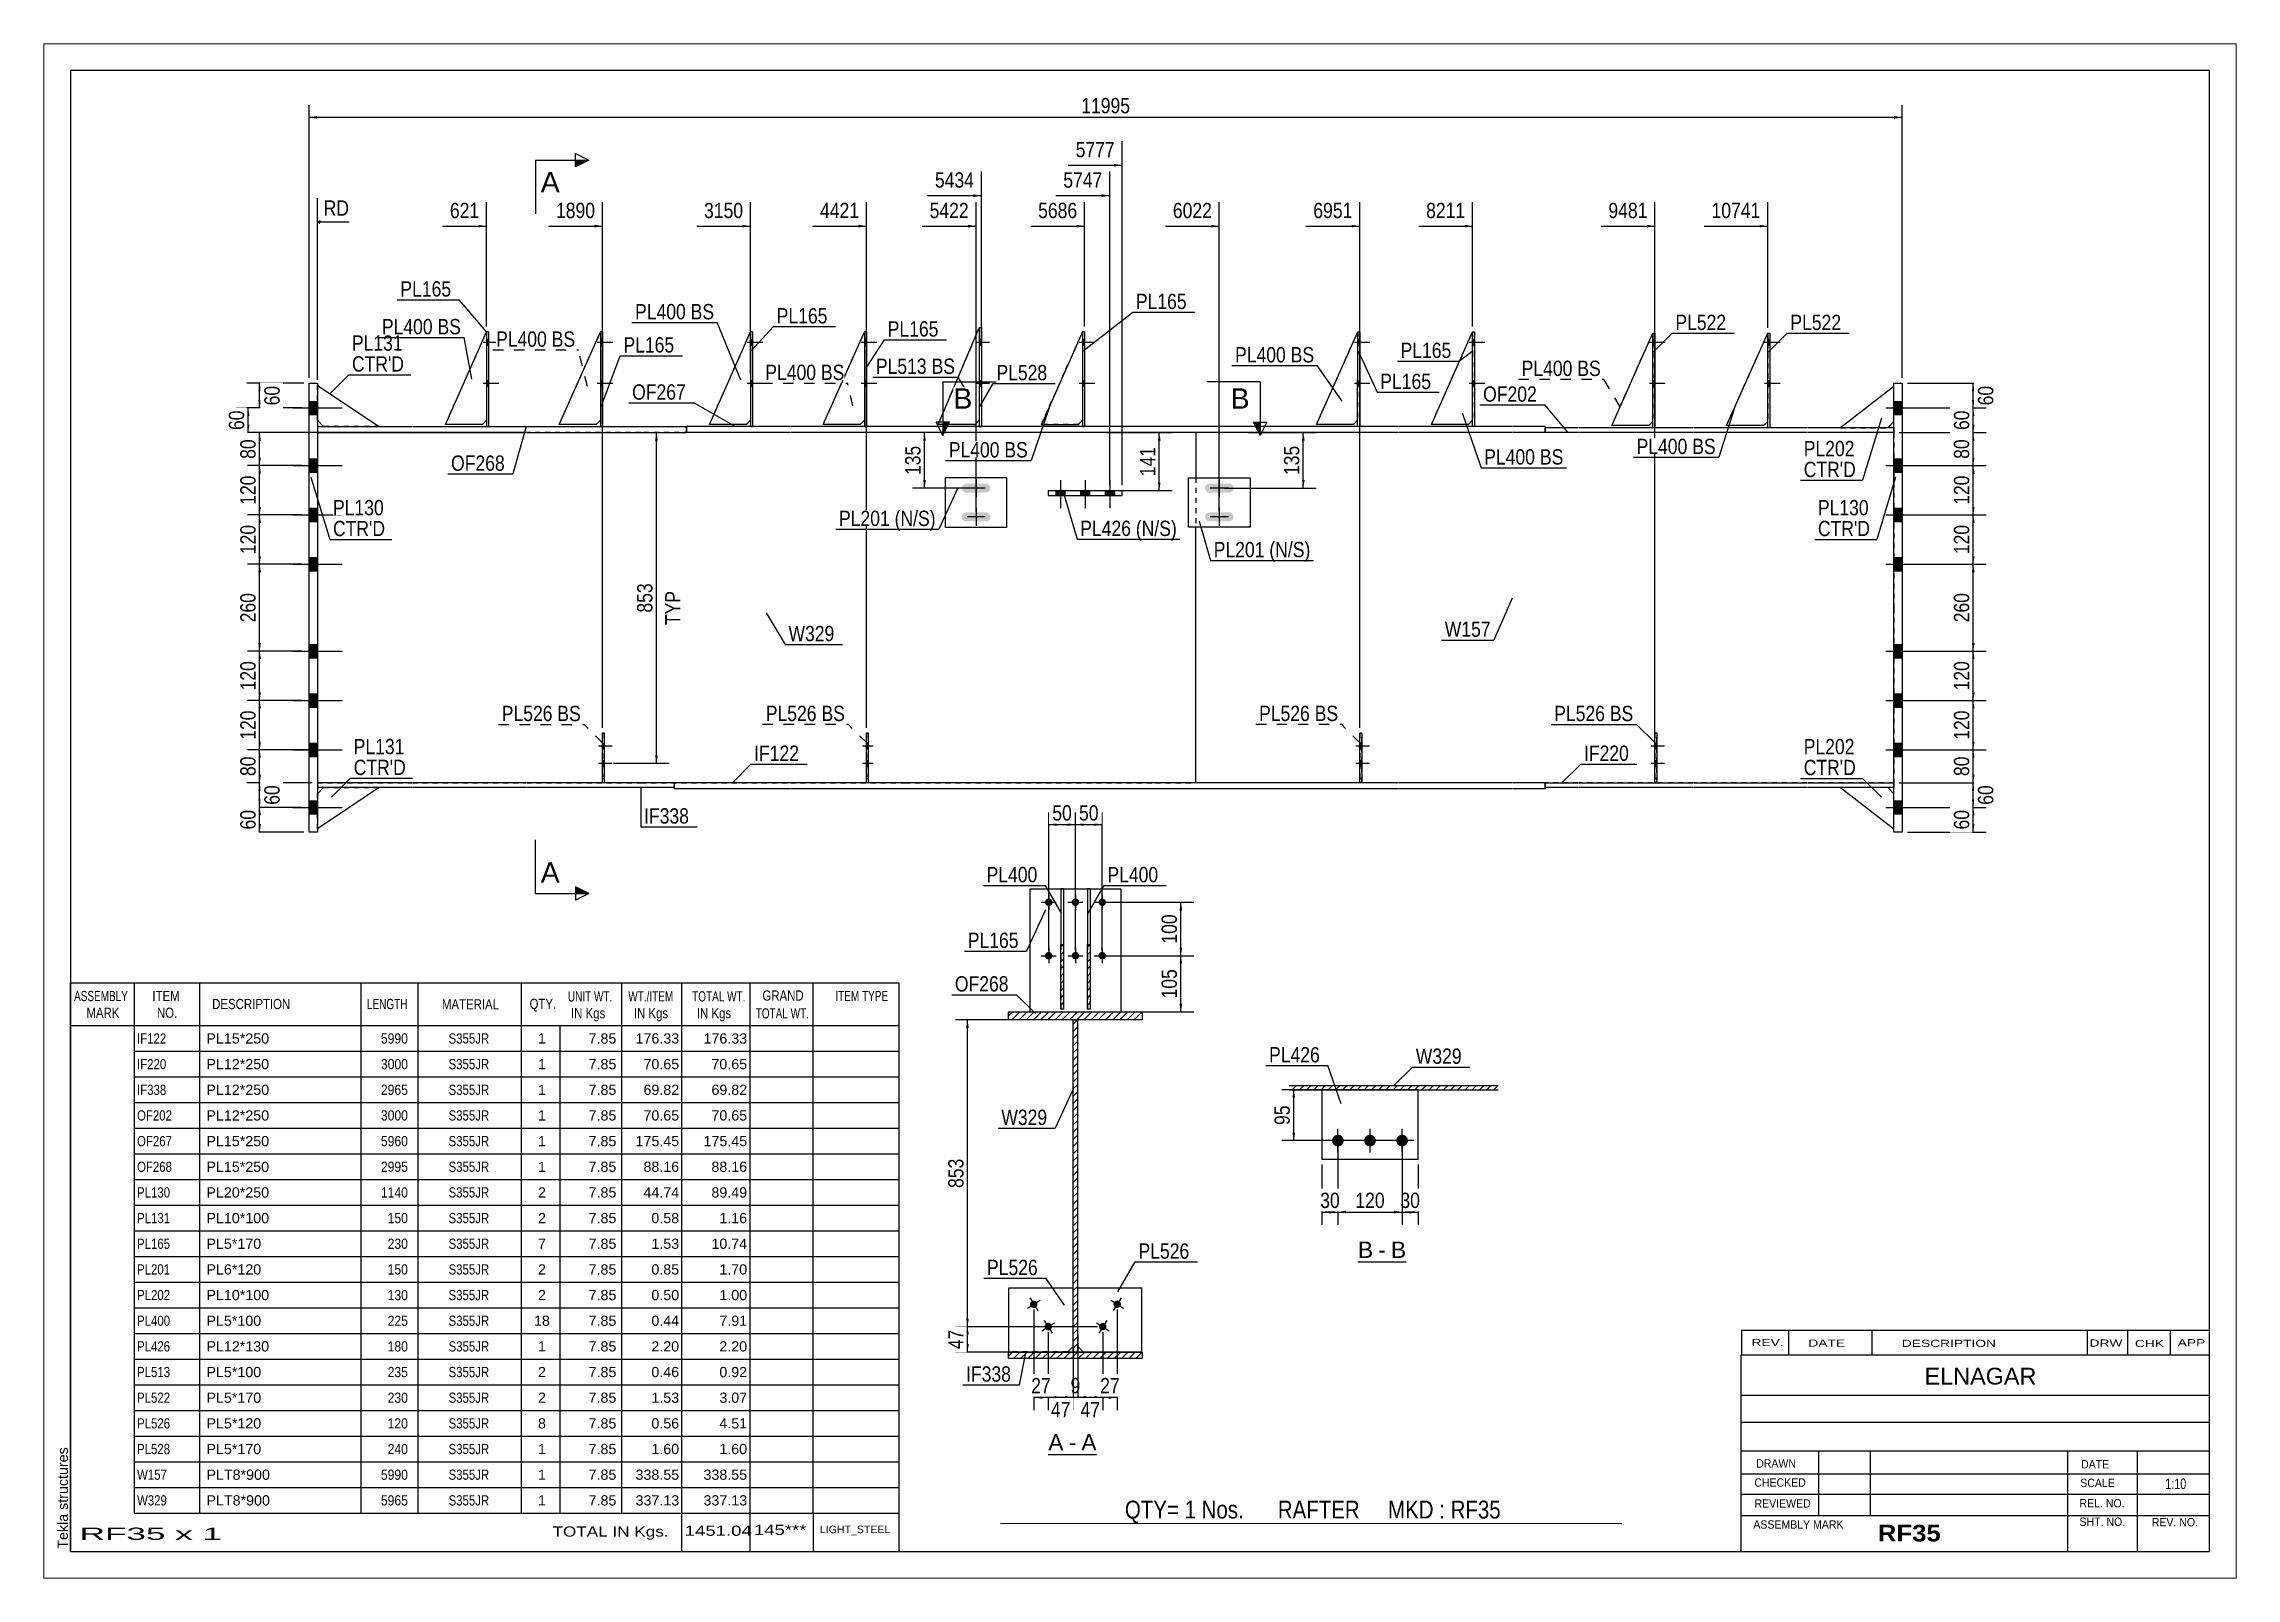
# Paper-space layout 'Layout1' of a CAD drawing. Header units: millimetres. Extents: x 0 to 410, y 0 to 287.
# The model-space entities are those that its viewports show. They can reach past a viewport. Long polylines and large blocks are cut down to what shows.
import ezdxf

# ---------------------------------------------------------------- set-up
doc = ezdxf.new("R2010")
doc.units = ezdxf.units.MM
doc.linetypes.add('DXK_LINE_DOT1', pattern=[1.8814, 0.9407, -0.9407])
doc.linetypes.add('DXK_LINE_DOT2', pattern=[3.9198, 1.9599, -1.9599])
doc.layers.add('Viewport layer', color=7, linetype='Continuous', plot=False)
doc.styles.add('Arial', font='ARIAL.TTF', dxfattribs={"height": 0.2})
doc.styles.add('Arial Bold', font='ARIALBD.TTF', dxfattribs={"height": 0.2})
doc.styles.add('Arial Narrow', font='ARIALN.TTF', dxfattribs={"height": 0.2})

# ---------------------------------------------------------------- blocks, each defined once
blk = doc.blocks.new('Unknown-623473111-1210')
at = {"color": 5, "linetype": 'Continuous'}
for p, q in [((405, 282), (5, 282)), ((5, 282), (5, 5)), ((405, 5), (405, 282)), ((5, 5), (405, 5))]:
    blk.add_line(p, q, dxfattribs=at)
at = {"color": 174, "linetype": 'Continuous', "style": 'Arial'}
blk.add_text('Tekla structures', height=1.9102, rotation=90, dxfattribs=at).set_placement((4.5, 5.5))
blk = doc.blocks.new('Unknown-623473111-12 - 5084')
at = {"color": 7, "linetype": 'Continuous'}
blk.add_line((245.75, 59.14), (254.77, 59.14), dxfattribs=at)
at = {"color": 0, "linetype": 'Continuous'}
blk.add_wipeout([(248.59, 59.89), (248.59, 63.09), (245.75, 63.09), (245.75, 59.89)], dxfattribs=at)
blk.add_wipeout([(250.97, 59.89), (250.97, 63.09), (249.55, 63.09), (249.55, 59.89)], dxfattribs=at)
at = {"color": 96, "linetype": 'Continuous', "style": 'Arial'}
blk.add_text('B', height=3.06, dxfattribs=at).set_placement((245.75, 59.89))
at = {"color": 0, "linetype": 'Continuous'}
blk.add_wipeout([(254.77, 59.89), (254.77, 63.09), (251.93, 63.09), (251.93, 59.89)], dxfattribs=at)
at = {"color": 96, "linetype": 'Continuous', "style": 'Arial'}
for s, p in [('B', (251.93, 59.89)), ('-', (249.55, 59.89))]:
    blk.add_text(s, height=3.06, dxfattribs=at).set_placement(p)
blk = doc.blocks.new('Unknown-623473111-15 - 1231')
at = {"color": 7, "linetype": 'Continuous'}
blk.add_line((187.84, 23.13), (196.87, 23.13), dxfattribs=at)
at = {"color": 0, "linetype": 'Continuous'}
blk.add_wipeout([(190.69, 23.88), (190.69, 27.08), (187.84, 27.08), (187.84, 23.88)], dxfattribs=at)
blk.add_wipeout([(193.07, 23.88), (193.07, 27.08), (191.65, 27.08), (191.65, 23.88)], dxfattribs=at)
at = {"color": 96, "linetype": 'Continuous', "style": 'Arial'}
blk.add_text('A', height=3.06, dxfattribs=at).set_placement((187.84, 23.88))
at = {"color": 0, "linetype": 'Continuous'}
blk.add_wipeout([(196.87, 23.88), (196.87, 27.08), (194.03, 27.08), (194.03, 23.88)], dxfattribs=at)
at = {"color": 96, "linetype": 'Continuous', "style": 'Arial'}
for s, p in [('-', (191.65, 23.88)), ('A', (194.03, 23.88))]:
    blk.add_text(s, height=3.06, dxfattribs=at).set_placement(p)
blk = doc.blocks.new('Part-623473111-1512 - 1483')
at = {"color": 2, "linetype": 'Continuous'}
for p, q in [((139.51, 215.43), (120.18, 215.43)), ((120.18, 214.28), (120.18, 215.43)), ((139.51, 214.28), (120.18, 214.28)), ((161, 215.43), (139.61, 215.43)), ((161, 214.28), (139.61, 214.28)), ((207.81, 215.43), (161.1, 215.43)), ((207.81, 214.28), (161.1, 214.28)), ((231.76, 215.43), (207.91, 215.43)), ((231.76, 214.28), (207.91, 214.28)), ((253.25, 215.43), (231.86, 215.43)), ((253.25, 214.28), (231.86, 214.28)), ((274.54, 215.43), (253.35, 215.43)), ((274.54, 214.28), (253.35, 214.28)), ((280.8, 215.43), (274.64, 215.43)), ((280.8, 214.28), (274.64, 214.28)), ((280.8, 215.43), (280.8, 214.28))]:
    blk.add_line(p, q, dxfattribs=at)
blk = doc.blocks.new('Part-623473111-1657 - 1483')
at = {"color": 2, "linetype": 'Continuous'}
for p, q in [((104.46, 148.82), (104.46, 158.05)), ((104.85, 158.05), (104.46, 158.05)), ((104.85, 148.82), (104.85, 158.05)), ((104.46, 148.82), (104.85, 148.82))]:
    blk.add_line(p, q, dxfattribs=at)
at = {"color": 7, "linetype": 'DXK_LINE_DOT1'}
blk.add_line((104.46, 149.59), (104.85, 149.59), dxfattribs=at)
blk = doc.blocks.new('Bolt-623473111-6628 - 1483')
at = {"linetype": 'Continuous'}
for points in [[(246.48, 155.15), (246.48, 156.22), (246.1, 156.22), (246.1, 155.15)], [(246.48, 151.91), (246.48, 152.99), (246.1, 152.99), (246.1, 151.91)]]:
    blk.add_hatch(color=3, dxfattribs=at).paths.add_polyline_path(points)
at = {"color": 3, "linetype": 'Continuous'}
for p, q in [((246.1, 156.22), (246.48, 156.22)), ((245.37, 155.68), (247.91, 155.68)), ((245.37, 152.45), (247.9, 152.45)), ((246.1, 155.15), (246.48, 155.15)), ((246.1, 152.99), (246.48, 152.99)), ((246.1, 151.91), (246.48, 151.91))]:
    blk.add_line(p, q, dxfattribs=at)
blk = doc.blocks.new('Part-623473111-1507 - 1483')
at = {"color": 2, "linetype": 'Continuous'}
for p, q in [((286.95, 215.2), (280.8, 215.2)), ((280.8, 214.28), (280.8, 215.2)), ((286.95, 214.28), (280.8, 214.28)), ((308.45, 215.2), (287.05, 215.2)), ((308.45, 214.28), (287.05, 214.28)), ((329.74, 215.2), (308.55, 215.2)), ((329.74, 214.28), (308.55, 214.28)), ((345.99, 215.2), (329.84, 215.2)), ((345.99, 214.28), (329.84, 214.28)), ((345.99, 215.2), (345.99, 214.28))]:
    blk.add_line(p, q, dxfattribs=at)
blk = doc.blocks.new('Bolt-623473111-6640 - 1483')
at = {"color": 3, "linetype": 'DXK_LINE_DOT2'}
for p, q in [((301.29, 156.21), (301.68, 156.21)), ((300.56, 155.67), (303.1, 155.67)), ((300.56, 152.43), (303.1, 152.43)), ((301.29, 155.13), (301.68, 155.13)), ((301.29, 152.97), (301.68, 152.97)), ((301.29, 151.89), (301.68, 151.89))]:
    blk.add_line(p, q, dxfattribs=at)
blk = doc.blocks.new('Bolt-623473111-9208 - 1483')
at = {"linetype": 'Continuous'}
for points in [[(217.39, 204.49), (217.21, 204.22), (217.14, 203.89), (217.21, 203.57), (217.39, 203.29), (217.66, 203.11), (217.99, 203.05), (221.68, 203.05), (222, 203.11), (222.28, 203.29), (222.46, 203.57), (222.53, 203.89), (222.46, 204.22), (222.28, 204.49), (222, 204.67), (221.68, 204.74), (217.99, 204.74), (217.66, 204.67)], [(217.39, 199.11), (217.21, 198.83), (217.14, 198.51), (217.21, 198.18), (217.39, 197.91), (217.66, 197.73), (217.99, 197.66), (221.68, 197.66), (222, 197.73), (222.28, 197.91), (222.46, 198.18), (222.53, 198.51), (222.46, 198.83), (222.28, 199.11), (222, 199.29), (221.68, 199.35), (217.99, 199.35), (217.66, 199.29)]]:
    blk.add_hatch(color=3, dxfattribs=at).paths.add_polyline_path(points)
at = {"color": 3, "linetype": 'Continuous'}
for p, q in [((219.83, 205.58), (219.83, 202.2)), ((221.53, 203.89), (218.14, 203.89)), ((221.53, 198.51), (218.14, 198.51)), ((219.83, 200.2), (219.83, 196.82))]:
    blk.add_line(p, q, dxfattribs=at)
blk = doc.blocks.new('Bolt-623473111-6634 - 1483')
at = {"color": 3, "linetype": 'DXK_LINE_DOT2'}
for p, q in [((153.85, 156.22), (154.23, 156.22)), ((153.12, 155.68), (155.65, 155.68)), ((153.12, 152.45), (155.65, 152.45)), ((153.85, 155.15), (154.23, 155.15)), ((153.85, 152.99), (154.23, 152.99)), ((153.85, 151.91), (154.23, 151.91))]:
    blk.add_line(p, q, dxfattribs=at)
blk = doc.blocks.new('Part-623473111-1534 - 1483')
at = {"color": 2, "linetype": 'Continuous'}
for p, q in [((51.16, 215.43), (68.85, 215.43)), ((51.16, 215.43), (51.16, 214.28)), ((51.16, 214.28), (68.85, 214.28)), ((68.95, 215.43), (90.14, 215.43)), ((68.95, 214.28), (90.14, 214.28)), ((90.24, 215.43), (111.62, 215.43)), ((90.24, 214.28), (111.62, 214.28)), ((111.72, 215.43), (120.18, 215.43)), ((111.72, 214.28), (120.18, 214.28)), ((120.18, 215.43), (120.18, 214.28))]:
    blk.add_line(p, q, dxfattribs=at)
blk = doc.blocks.new('Bolt-623473111-1616 - 1483')
at = {"linetype": 'Continuous'}
for points in [[(83.18, 230.66), (83.18, 231.74), (82.8, 231.74), (82.8, 230.66)], [(83.18, 230.66), (83.18, 231.74), (82.8, 231.74), (82.8, 230.66)], [(83.18, 230.66), (83.18, 231.74), (82.8, 231.74), (82.8, 230.66)], [(83.18, 222.97), (83.18, 224.05), (82.8, 224.05), (82.8, 222.97)], [(83.18, 222.97), (83.18, 224.05), (82.8, 224.05), (82.8, 222.97)], [(83.18, 222.97), (83.18, 224.05), (82.8, 224.05), (82.8, 222.97)]]:
    blk.add_hatch(color=3, dxfattribs=at).paths.add_polyline_path(points)
at = {"color": 3, "linetype": 'Continuous'}
for p, q in [((82.18, 231.2), (85.11, 231.2)), ((82.18, 231.2), (85.11, 231.2)), ((82.18, 231.2), (85.11, 231.2)), ((82.8, 231.74), (83.18, 231.74)), ((82.8, 231.74), (83.18, 231.74)), ((82.8, 231.74), (83.18, 231.74)), ((82.8, 230.66), (83.18, 230.66)), ((82.8, 230.66), (83.18, 230.66)), ((82.8, 230.66), (83.18, 230.66)), ((82.18, 223.51), (85.1, 223.51)), ((82.18, 223.51), (85.1, 223.51)), ((82.18, 223.51), (85.1, 223.51)), ((82.8, 224.05), (83.18, 224.05)), ((82.8, 224.05), (83.18, 224.05)), ((82.8, 224.05), (83.18, 224.05)), ((82.8, 222.97), (83.18, 222.97)), ((82.8, 222.97), (83.18, 222.97)), ((82.8, 222.97), (83.18, 222.97))]:
    blk.add_line(p, q, dxfattribs=at)
blk = doc.blocks.new('Part-623473111-1556 - 1483')
at = {"color": 7, "linetype": 'DXK_LINE_DOT1'}
for p, q in [((68.85, 214.28), (51.16, 214.28)), ((51.16, 214.28), (51.16, 181.59)), ((90.14, 214.28), (68.95, 214.28)), ((111.62, 214.28), (90.24, 214.28)), ((139.51, 214.28), (111.72, 214.28)), ((161, 214.28), (139.61, 214.28)), ((207.81, 214.28), (161.1, 214.28)), ((215.45, 214.28), (207.91, 214.28)), ((215.45, 205.82), (215.45, 196.58)), ((51.16, 181.49), (51.16, 148.79)), ((51.16, 148.79), (68.85, 148.79)), ((68.95, 148.79), (90.14, 148.79)), ((90.24, 148.79), (111.62, 148.79)), ((111.72, 148.79), (139.51, 148.79)), ((139.61, 148.79), (161, 148.79)), ((161.1, 148.79), (207.81, 148.79)), ((207.91, 148.79), (215.45, 148.79))]:
    blk.add_line(p, q, dxfattribs=at)
at = {"color": 2, "linetype": 'Continuous'}
for p, q in [((215.45, 214.28), (215.45, 205.82)), ((215.45, 181.59), (215.45, 196.58)), ((215.45, 148.79), (215.45, 181.49))]:
    blk.add_line(p, q, dxfattribs=at)
blk = doc.blocks.new('Part-623473111-1706 - 1483')
at = {"color": 2, "linetype": 'Continuous'}
for p, q in [((104.48, 233.12), (104.09, 233.12)), ((104.09, 233.12), (104.09, 215.43)), ((104.48, 233.12), (104.47, 215.43))]:
    blk.add_line(p, q, dxfattribs=at)
at = {"color": 7, "linetype": 'DXK_LINE_DOT1'}
blk.add_line((104.09, 215.43), (104.47, 215.43), dxfattribs=at)
blk = doc.blocks.new('Part-623473111-1578 - 1483')
at = {"color": 2, "linetype": 'Continuous'}
for p, q in [((280.8, 147.87), (280.8, 148.79)), ((280.8, 148.79), (286.95, 148.79)), ((286.95, 147.87), (280.8, 147.87)), ((287.05, 148.79), (308.45, 148.79)), ((308.45, 147.87), (287.05, 147.87)), ((308.55, 148.79), (329.74, 148.79)), ((329.74, 147.87), (308.55, 147.87)), ((329.84, 148.79), (345.99, 148.79)), ((345.99, 147.87), (329.84, 147.87)), ((345.99, 148.79), (345.99, 147.87))]:
    blk.add_line(p, q, dxfattribs=at)
blk = doc.blocks.new('Part-623473111-1907 - 1483')
at = {"color": 2, "linetype": 'Continuous'}
for p, q in [((345.99, 181.59), (345.99, 223.51)), ((345.99, 223.51), (347.53, 223.51)), ((347.53, 223.51), (347.53, 181.59)), ((345.99, 139.56), (345.99, 181.49)), ((347.53, 181.49), (347.53, 139.56)), ((347.53, 139.56), (345.99, 139.56))]:
    blk.add_line(p, q, dxfattribs=at)
blk = doc.blocks.new('Part-623473111-1716 - 1483')
at = {"color": 2, "linetype": 'Continuous'}
for p, q in [((267.2, 215.43), (267.2, 233.12)), ((267.2, 233.12), (267.58, 233.12)), ((267.58, 233.12), (267.58, 215.43))]:
    blk.add_line(p, q, dxfattribs=at)
at = {"color": 7, "linetype": 'DXK_LINE_DOT1'}
blk.add_line((267.58, 215.43), (267.2, 215.43), dxfattribs=at)
blk = doc.blocks.new('Part-623473111-1917 - 1483')
at = {"color": 2, "linetype": 'Continuous'}
for p, q in [((51.16, 223.12), (62.7, 215.43)), ((52.31, 215.43), (51.16, 216.59))]:
    blk.add_line(p, q, dxfattribs=at)
at = {"color": 7, "linetype": 'DXK_LINE_DOT1'}
for p, q in [((51.16, 216.59), (51.16, 223.12)), ((62.7, 215.43), (52.31, 215.43))]:
    blk.add_line(p, q, dxfattribs=at)
blk = doc.blocks.new('Part-623473111-1783 - 1483')
at = {"color": 2, "linetype": 'Continuous'}
for p, q in [((293.21, 215.59), (300.9, 232.89)), ((300.13, 215.59), (293.21, 215.59)), ((300.9, 216.35), (300.13, 215.59))]:
    blk.add_line(p, q, dxfattribs=at)
at = {"color": 7, "linetype": 'DXK_LINE_DOT1'}
blk.add_line((300.9, 232.89), (300.9, 216.35), dxfattribs=at)
blk = doc.blocks.new('Part-623473111-1788 - 1483')
at = {"color": 2, "linetype": 'Continuous'}
for p, q in [((300.9, 215.2), (300.9, 232.89)), ((300.9, 232.89), (301.29, 232.89)), ((301.29, 232.89), (301.28, 215.2))]:
    blk.add_line(p, q, dxfattribs=at)
at = {"color": 7, "linetype": 'DXK_LINE_DOT1'}
blk.add_line((301.28, 215.2), (300.9, 215.2), dxfattribs=at)
blk = doc.blocks.new('Bolt-623473111-6631 - 1483')
at = {"color": 3, "linetype": 'DXK_LINE_DOT2'}
for p, q in [((104.46, 156.21), (104.85, 156.21)), ((103.73, 155.67), (106.27, 155.67)), ((103.73, 152.43), (106.27, 152.43)), ((104.46, 155.13), (104.85, 155.13)), ((104.46, 152.97), (104.85, 152.97)), ((104.46, 151.89), (104.85, 151.89))]:
    blk.add_line(p, q, dxfattribs=at)
blk = doc.blocks.new('Bolt-623473111-5515 - 1483')
at = {"linetype": 'Continuous'}
for points in [[(154.23, 155.15), (154.23, 156.22), (153.85, 156.22), (153.85, 155.15)], [(154.23, 151.91), (154.23, 152.99), (153.85, 152.99), (153.85, 151.91)]]:
    blk.add_hatch(color=3, dxfattribs=at).paths.add_polyline_path(points)
at = {"color": 3, "linetype": 'Continuous'}
for p, q in [((153.85, 156.22), (154.23, 156.22)), ((153.23, 155.68), (154.23, 155.68)), ((153.23, 152.45), (154.23, 152.45)), ((153.85, 155.15), (154.23, 155.15)), ((153.85, 152.99), (154.23, 152.99)), ((153.85, 151.91), (154.23, 151.91))]:
    blk.add_line(p, q, dxfattribs=at)
blk = doc.blocks.new('Bolt-623473111-1612 - 1483')
at = {"linetype": 'Continuous'}
for points in [[(104.48, 230.66), (104.48, 231.74), (104.09, 231.74), (104.09, 230.66)], [(104.48, 230.66), (104.48, 231.74), (104.09, 231.74), (104.09, 230.66)], [(104.48, 230.66), (104.48, 231.74), (104.09, 231.74), (104.09, 230.66)], [(104.48, 222.97), (104.48, 224.05), (104.09, 224.05), (104.09, 222.97)], [(104.48, 222.97), (104.48, 224.05), (104.09, 224.05), (104.09, 222.97)], [(104.48, 222.97), (104.48, 224.05), (104.09, 224.05), (104.09, 222.97)]]:
    blk.add_hatch(color=3, dxfattribs=at).paths.add_polyline_path(points)
at = {"color": 3, "linetype": 'Continuous'}
for p, q in [((103.48, 231.2), (106.4, 231.2)), ((103.48, 231.2), (106.4, 231.2)), ((103.48, 231.2), (106.4, 231.2)), ((104.09, 231.74), (104.48, 231.74)), ((104.09, 231.74), (104.48, 231.74)), ((104.09, 231.74), (104.48, 231.74)), ((104.09, 230.66), (104.48, 230.66)), ((104.09, 230.66), (104.48, 230.66)), ((104.09, 230.66), (104.48, 230.66)), ((103.48, 223.51), (106.4, 223.51)), ((103.48, 223.51), (106.4, 223.51)), ((103.48, 223.51), (106.4, 223.51)), ((104.09, 224.05), (104.48, 224.05)), ((104.09, 224.05), (104.48, 224.05)), ((104.09, 224.05), (104.48, 224.05)), ((104.09, 222.97), (104.48, 222.97)), ((104.09, 222.97), (104.48, 222.97)), ((104.09, 222.97), (104.48, 222.97))]:
    blk.add_line(p, q, dxfattribs=at)
blk = doc.blocks.new('Bolt-623473111-1613 - 1483')
at = {"linetype": 'Continuous'}
for points in [[(194.64, 230.66), (194.64, 231.74), (194.26, 231.74), (194.26, 230.66)], [(194.64, 230.66), (194.64, 231.74), (194.26, 231.74), (194.26, 230.66)], [(194.64, 230.66), (194.64, 231.74), (194.26, 231.74), (194.26, 230.66)], [(194.64, 222.97), (194.64, 224.05), (194.26, 224.05), (194.25, 222.97)], [(194.64, 222.97), (194.64, 224.05), (194.26, 224.05), (194.25, 222.97)], [(194.64, 222.97), (194.64, 224.05), (194.26, 224.05), (194.25, 222.97)]]:
    blk.add_hatch(color=3, dxfattribs=at).paths.add_polyline_path(points)
at = {"color": 3, "linetype": 'Continuous'}
for p, q in [((193.64, 231.2), (196.56, 231.2)), ((193.64, 231.2), (196.56, 231.2)), ((193.64, 231.2), (196.56, 231.2)), ((194.26, 231.74), (194.64, 231.74)), ((194.26, 231.74), (194.64, 231.74)), ((194.26, 231.74), (194.64, 231.74)), ((194.26, 230.66), (194.64, 230.66)), ((194.26, 230.66), (194.64, 230.66)), ((194.26, 230.66), (194.64, 230.66)), ((193.64, 223.51), (196.56, 223.51)), ((193.64, 223.51), (196.56, 223.51)), ((193.64, 223.51), (196.56, 223.51)), ((194.25, 222.97), (194.64, 222.97)), ((194.25, 222.97), (194.64, 222.97)), ((194.25, 222.97), (194.64, 222.97)), ((194.26, 224.05), (194.64, 224.05)), ((194.26, 224.05), (194.64, 224.05)), ((194.26, 224.05), (194.64, 224.05))]:
    blk.add_line(p, q, dxfattribs=at)
blk = doc.blocks.new('Bolt-623473111-1614 - 1483')
at = {"linetype": 'Continuous'}
for points in [[(267.58, 230.66), (267.58, 231.74), (267.2, 231.74), (267.2, 230.66)], [(267.58, 230.66), (267.58, 231.74), (267.2, 231.74), (267.2, 230.66)], [(267.58, 230.66), (267.58, 231.74), (267.2, 231.74), (267.2, 230.66)], [(267.58, 222.97), (267.58, 224.05), (267.2, 224.05), (267.2, 222.97)], [(267.58, 222.97), (267.58, 224.05), (267.2, 224.05), (267.2, 222.97)], [(267.58, 222.97), (267.58, 224.05), (267.2, 224.05), (267.2, 222.97)]]:
    blk.add_hatch(color=3, dxfattribs=at).paths.add_polyline_path(points)
at = {"color": 3, "linetype": 'Continuous'}
for p, q in [((266.58, 231.2), (269.51, 231.2)), ((266.58, 231.2), (269.51, 231.2)), ((266.58, 231.2), (269.51, 231.2)), ((267.2, 231.74), (267.58, 231.74)), ((267.2, 231.74), (267.58, 231.74)), ((267.2, 231.74), (267.58, 231.74)), ((267.2, 230.66), (267.58, 230.66)), ((267.2, 230.66), (267.58, 230.66)), ((267.2, 230.66), (267.58, 230.66)), ((266.58, 223.51), (269.51, 223.51)), ((266.58, 223.51), (269.51, 223.51)), ((266.58, 223.51), (269.51, 223.51)), ((267.2, 224.05), (267.58, 224.05)), ((267.2, 224.05), (267.58, 224.05)), ((267.2, 224.05), (267.58, 224.05)), ((267.2, 222.97), (267.58, 222.97)), ((267.2, 222.97), (267.58, 222.97)), ((267.2, 222.97), (267.58, 222.97))]:
    blk.add_line(p, q, dxfattribs=at)
blk = doc.blocks.new('Part-623473111-1743 - 1483')
at = {"color": 2, "linetype": 'Continuous'}
for p, q in [((83.18, 233.12), (82.8, 233.12)), ((82.8, 233.12), (82.8, 215.43)), ((83.18, 233.12), (83.18, 215.43))]:
    blk.add_line(p, q, dxfattribs=at)
at = {"color": 7, "linetype": 'DXK_LINE_DOT1'}
blk.add_line((82.8, 215.43), (83.18, 215.43), dxfattribs=at)
blk = doc.blocks.new('Part-623473111-1679 - 1483')
at = {"color": 2, "linetype": 'Continuous'}
for p, q in [((96.4, 215.82), (104.09, 233.12)), ((103.32, 215.82), (96.4, 215.82)), ((104.09, 216.59), (103.32, 215.82))]:
    blk.add_line(p, q, dxfattribs=at)
at = {"color": 7, "linetype": 'DXK_LINE_DOT1'}
blk.add_line((104.09, 233.12), (104.09, 216.59), dxfattribs=at)
blk = doc.blocks.new('Bolt-623473111-1615 - 1483')
at = {"linetype": 'Continuous'}
for points in [[(322.78, 230.66), (322.78, 231.74), (322.39, 231.74), (322.39, 230.66)], [(322.78, 230.66), (322.78, 231.74), (322.39, 231.74), (322.39, 230.66)], [(322.78, 230.66), (322.78, 231.74), (322.39, 231.74), (322.39, 230.66)], [(322.78, 222.97), (322.78, 224.05), (322.39, 224.05), (322.39, 222.97)], [(322.78, 222.97), (322.78, 224.05), (322.39, 224.05), (322.39, 222.97)], [(322.78, 222.97), (322.78, 224.05), (322.39, 224.05), (322.39, 222.97)]]:
    blk.add_hatch(color=3, dxfattribs=at).paths.add_polyline_path(points)
at = {"color": 3, "linetype": 'Continuous'}
for p, q in [((321.78, 231.2), (324.7, 231.2)), ((321.78, 231.2), (324.7, 231.2)), ((321.78, 231.2), (324.7, 231.2)), ((322.39, 231.74), (322.78, 231.74)), ((322.39, 231.74), (322.78, 231.74)), ((322.39, 231.74), (322.78, 231.74)), ((322.39, 230.66), (322.78, 230.66)), ((322.39, 230.66), (322.78, 230.66)), ((322.39, 230.66), (322.78, 230.66)), ((321.78, 223.51), (324.7, 223.51)), ((321.78, 223.51), (324.7, 223.51)), ((321.78, 223.51), (324.7, 223.51)), ((322.39, 224.05), (322.78, 224.05)), ((322.39, 224.05), (322.78, 224.05)), ((322.39, 224.05), (322.78, 224.05)), ((322.39, 222.97), (322.78, 222.97)), ((322.39, 222.97), (322.78, 222.97)), ((322.39, 222.97), (322.78, 222.97))]:
    blk.add_line(p, q, dxfattribs=at)
blk = doc.blocks.new('Bolt-623473111-1619 - 1483')
at = {"linetype": 'Continuous'}
for points in [[(132.55, 230.66), (132.55, 231.74), (132.16, 231.74), (132.16, 230.66)], [(132.55, 230.66), (132.55, 231.74), (132.16, 231.74), (132.16, 230.66)], [(132.55, 230.66), (132.55, 231.74), (132.16, 231.74), (132.16, 230.66)], [(132.55, 222.97), (132.55, 224.05), (132.16, 224.05), (132.16, 222.97)], [(132.55, 222.97), (132.55, 224.05), (132.16, 224.05), (132.16, 222.97)], [(132.55, 222.97), (132.55, 224.05), (132.16, 224.05), (132.16, 222.97)]]:
    blk.add_hatch(color=3, dxfattribs=at).paths.add_polyline_path(points)
at = {"color": 3, "linetype": 'Continuous'}
for p, q in [((131.55, 231.2), (134.47, 231.2)), ((131.55, 231.2), (134.47, 231.2)), ((131.55, 231.2), (134.47, 231.2)), ((132.16, 231.74), (132.55, 231.74)), ((132.16, 231.74), (132.55, 231.74)), ((132.16, 231.74), (132.55, 231.74)), ((132.16, 230.66), (132.55, 230.66)), ((132.16, 230.66), (132.55, 230.66)), ((132.16, 230.66), (132.55, 230.66)), ((131.55, 223.51), (134.47, 223.51)), ((131.55, 223.51), (134.47, 223.51)), ((131.55, 223.51), (134.47, 223.51)), ((132.16, 224.05), (132.55, 224.05)), ((132.16, 224.05), (132.55, 224.05)), ((132.16, 224.05), (132.55, 224.05)), ((132.16, 222.97), (132.55, 222.97)), ((132.16, 222.97), (132.55, 222.97)), ((132.16, 222.97), (132.55, 222.97))]:
    blk.add_line(p, q, dxfattribs=at)
blk = doc.blocks.new('Bolt-623473111-1622 - 1483')
at = {"linetype": 'Continuous'}
for points in [[(246.09, 230.66), (246.09, 231.74), (245.71, 231.74), (245.71, 230.66)], [(246.09, 230.66), (246.09, 231.74), (245.71, 231.74), (245.71, 230.66)], [(246.09, 230.66), (246.09, 231.74), (245.71, 231.74), (245.71, 230.66)], [(246.09, 222.97), (246.09, 224.05), (245.71, 224.05), (245.71, 222.97)], [(246.09, 222.97), (246.09, 224.05), (245.71, 224.05), (245.71, 222.97)], [(246.09, 222.97), (246.09, 224.05), (245.71, 224.05), (245.71, 222.97)]]:
    blk.add_hatch(color=3, dxfattribs=at).paths.add_polyline_path(points)
at = {"color": 3, "linetype": 'Continuous'}
for p, q in [((245.09, 231.2), (248.01, 231.2)), ((245.09, 231.2), (248.01, 231.2)), ((245.09, 231.2), (248.01, 231.2)), ((245.71, 231.74), (246.09, 231.74)), ((245.71, 231.74), (246.09, 231.74)), ((245.71, 231.74), (246.09, 231.74)), ((245.71, 230.66), (246.09, 230.66)), ((245.71, 230.66), (246.09, 230.66)), ((245.71, 230.66), (246.09, 230.66)), ((245.09, 223.51), (248.01, 223.51)), ((245.09, 223.51), (248.01, 223.51)), ((245.09, 223.51), (248.01, 223.51)), ((245.71, 224.05), (246.09, 224.05)), ((245.71, 224.05), (246.09, 224.05)), ((245.71, 224.05), (246.09, 224.05)), ((245.71, 222.97), (246.09, 222.97)), ((245.71, 222.97), (246.09, 222.97)), ((245.71, 222.97), (246.09, 222.97))]:
    blk.add_line(p, q, dxfattribs=at)
blk = doc.blocks.new('Bolt-623473111-1625 - 1483')
at = {"linetype": 'Continuous'}
for points in [[(301.29, 230.66), (301.29, 231.74), (300.9, 231.74), (300.9, 230.66)], [(301.29, 230.66), (301.29, 231.74), (300.9, 231.74), (300.9, 230.66)], [(301.29, 230.66), (301.29, 231.74), (300.9, 231.74), (300.9, 230.66)], [(301.28, 222.97), (301.28, 224.05), (300.9, 224.05), (300.9, 222.97)], [(301.28, 222.97), (301.28, 224.05), (300.9, 224.05), (300.9, 222.97)], [(301.28, 222.97), (301.28, 224.05), (300.9, 224.05), (300.9, 222.97)]]:
    blk.add_hatch(color=3, dxfattribs=at).paths.add_polyline_path(points)
at = {"color": 3, "linetype": 'Continuous'}
for p, q in [((300.29, 231.2), (303.21, 231.2)), ((300.29, 231.2), (303.21, 231.2)), ((300.29, 231.2), (303.21, 231.2)), ((300.9, 231.74), (301.29, 231.74)), ((300.9, 231.74), (301.29, 231.74)), ((300.9, 231.74), (301.29, 231.74)), ((300.9, 230.66), (301.29, 230.66)), ((300.9, 230.66), (301.29, 230.66)), ((300.9, 230.66), (301.29, 230.66)), ((300.28, 223.51), (303.21, 223.51)), ((300.28, 223.51), (303.21, 223.51)), ((300.28, 223.51), (303.21, 223.51)), ((300.9, 224.05), (301.28, 224.05)), ((300.9, 224.05), (301.28, 224.05)), ((300.9, 224.05), (301.28, 224.05)), ((300.9, 222.97), (301.28, 222.97)), ((300.9, 222.97), (301.28, 222.97)), ((300.9, 222.97), (301.28, 222.97))]:
    blk.add_line(p, q, dxfattribs=at)
blk = doc.blocks.new('Bolt-623473111-1627 - 1483')
at = {"linetype": 'Continuous'}
for points in [[(345.99, 220.12), (345.99, 217.66), (347.53, 217.66), (347.53, 220.12)], [(345.99, 220.12), (345.99, 217.66), (347.53, 217.66), (347.53, 220.12)], [(345.99, 209.35), (345.99, 206.89), (347.53, 206.89), (347.53, 209.35)], [(345.99, 209.35), (345.99, 206.89), (347.53, 206.89), (347.53, 209.35)], [(345.99, 200.12), (345.99, 197.66), (347.53, 197.66), (347.53, 200.12)], [(345.99, 200.12), (345.99, 197.66), (347.53, 197.66), (347.53, 200.12)], [(345.99, 190.89), (345.99, 188.43), (347.53, 188.43), (347.53, 190.89)], [(345.99, 190.89), (345.99, 188.43), (347.53, 188.43), (347.53, 190.89)], [(345.99, 174.64), (345.99, 172.18), (347.53, 172.18), (347.53, 174.64)], [(345.99, 174.64), (345.99, 172.18), (347.53, 172.18), (347.53, 174.64)], [(345.99, 165.41), (345.99, 162.95), (347.53, 162.95), (347.53, 165.41)], [(345.99, 165.41), (345.99, 162.95), (347.53, 162.95), (347.53, 165.41)], [(345.99, 156.18), (345.99, 153.72), (347.53, 153.72), (347.53, 156.18)], [(345.99, 156.18), (345.99, 153.72), (347.53, 153.72), (347.53, 156.18)], [(345.99, 145.41), (345.99, 142.95), (347.53, 142.95), (347.53, 145.41)], [(345.99, 145.41), (345.99, 142.95), (347.53, 142.95), (347.53, 145.41)]]:
    blk.add_hatch(color=3, dxfattribs=at).paths.add_polyline_path(points)
at = {"color": 3, "linetype": 'Continuous'}
for p, q in [((344.47, 218.89), (353.69, 218.89)), ((344.47, 218.89), (353.69, 218.89)), ((345.99, 220.12), (347.53, 220.12)), ((345.99, 220.12), (347.53, 220.12)), ((345.99, 217.66), (347.53, 217.66)), ((345.99, 217.66), (347.53, 217.66)), ((345.99, 209.35), (347.53, 209.35)), ((345.99, 209.35), (347.53, 209.35)), ((344.47, 208.12), (353.69, 208.12)), ((344.47, 208.12), (353.69, 208.12)), ((345.99, 206.89), (347.53, 206.89)), ((345.99, 206.89), (347.53, 206.89)), ((344.47, 198.89), (353.69, 198.89)), ((344.47, 198.89), (353.69, 198.89)), ((345.99, 200.12), (347.53, 200.12)), ((345.99, 200.12), (347.53, 200.12)), ((345.99, 197.66), (347.53, 197.66)), ((345.99, 197.66), (347.53, 197.66)), ((344.47, 189.66), (353.69, 189.66)), ((344.47, 189.66), (353.69, 189.66)), ((345.99, 190.89), (347.53, 190.89)), ((345.99, 190.89), (347.53, 190.89)), ((345.99, 188.43), (347.53, 188.43)), ((345.99, 188.43), (347.53, 188.43)), ((344.47, 173.41), (353.69, 173.41)), ((344.47, 173.41), (353.69, 173.41)), ((345.99, 174.64), (347.53, 174.64)), ((345.99, 174.64), (347.53, 174.64)), ((345.99, 172.18), (347.53, 172.18)), ((345.99, 172.18), (347.53, 172.18)), ((344.47, 164.18), (353.69, 164.18)), ((344.47, 164.18), (353.69, 164.18)), ((345.99, 165.41), (347.53, 165.41)), ((345.99, 165.41), (347.53, 165.41)), ((345.99, 162.95), (347.53, 162.95)), ((345.99, 162.95), (347.53, 162.95)), ((345.99, 156.18), (347.53, 156.18)), ((345.99, 156.18), (347.53, 156.18)), ((344.47, 154.95), (353.69, 154.95)), ((344.47, 154.95), (353.69, 154.95)), ((345.99, 153.72), (347.53, 153.72)), ((345.99, 153.72), (347.53, 153.72)), ((344.47, 144.18), (353.69, 144.18)), ((344.47, 144.18), (353.69, 144.18)), ((345.99, 145.41), (347.53, 145.41)), ((345.99, 145.41), (347.53, 145.41)), ((345.99, 142.95), (347.53, 142.95)), ((345.99, 142.95), (347.53, 142.95))]:
    blk.add_line(p, q, dxfattribs=at)
blk = doc.blocks.new('Bolt-623473111-1628 - 1483')
at = {"linetype": 'Continuous'}
for points in [[(49.62, 220.12), (49.62, 217.66), (51.16, 217.66), (51.16, 220.12)], [(49.62, 220.12), (49.62, 217.66), (51.16, 217.66), (51.16, 220.12)], [(49.62, 209.35), (49.62, 206.89), (51.16, 206.89), (51.16, 209.35)], [(49.62, 209.35), (49.62, 206.89), (51.16, 206.89), (51.16, 209.35)], [(49.62, 200.12), (49.62, 197.66), (51.16, 197.66), (51.16, 200.12)], [(49.62, 200.12), (49.62, 197.66), (51.16, 197.66), (51.16, 200.12)], [(49.62, 190.89), (49.62, 188.43), (51.16, 188.43), (51.16, 190.89)], [(49.62, 190.89), (49.62, 188.43), (51.16, 188.43), (51.16, 190.89)], [(49.62, 174.64), (49.62, 172.18), (51.16, 172.18), (51.16, 174.64)], [(49.62, 174.64), (49.62, 172.18), (51.16, 172.18), (51.16, 174.64)], [(49.62, 165.41), (49.62, 162.95), (51.16, 162.95), (51.16, 165.41)], [(49.62, 165.41), (49.62, 162.95), (51.16, 162.95), (51.16, 165.41)], [(49.62, 156.18), (49.62, 153.72), (51.16, 153.72), (51.16, 156.18)], [(49.62, 156.18), (49.62, 153.72), (51.16, 153.72), (51.16, 156.18)], [(49.62, 145.41), (49.62, 142.95), (51.16, 142.95), (51.16, 145.41)], [(49.62, 145.41), (49.62, 142.95), (51.16, 142.95), (51.16, 145.41)]]:
    blk.add_hatch(color=3, dxfattribs=at).paths.add_polyline_path(points)
at = {"color": 3, "linetype": 'Continuous'}
for p, q in [((46.56, 218.89), (55.77, 218.89)), ((46.56, 218.89), (55.77, 218.89)), ((49.62, 220.12), (51.16, 220.12)), ((49.62, 220.12), (51.16, 220.12)), ((49.62, 217.66), (51.16, 217.66)), ((49.62, 217.66), (51.16, 217.66)), ((49.62, 209.35), (51.16, 209.35)), ((49.62, 209.35), (51.16, 209.35)), ((46.56, 208.12), (55.77, 208.12)), ((46.56, 208.12), (55.77, 208.12)), ((49.62, 206.89), (51.16, 206.89)), ((49.62, 206.89), (51.16, 206.89)), ((46.56, 198.89), (55.77, 198.89)), ((46.56, 198.89), (55.77, 198.89)), ((49.62, 200.12), (51.16, 200.12)), ((49.62, 200.12), (51.16, 200.12)), ((49.62, 197.66), (51.16, 197.66)), ((49.62, 197.66), (51.16, 197.66)), ((46.56, 189.66), (55.77, 189.66)), ((46.56, 189.66), (55.77, 189.66)), ((49.62, 190.89), (51.16, 190.89)), ((49.62, 190.89), (51.16, 190.89)), ((49.62, 188.43), (51.16, 188.43)), ((49.62, 188.43), (51.16, 188.43)), ((46.56, 173.41), (55.77, 173.41)), ((46.56, 173.41), (55.77, 173.41)), ((49.62, 174.64), (51.16, 174.64)), ((49.62, 174.64), (51.16, 174.64)), ((49.62, 172.18), (51.16, 172.18)), ((49.62, 172.18), (51.16, 172.18)), ((46.56, 164.18), (55.77, 164.18)), ((46.56, 164.18), (55.77, 164.18)), ((49.62, 165.41), (51.16, 165.41)), ((49.62, 165.41), (51.16, 165.41)), ((49.62, 162.95), (51.16, 162.95)), ((49.62, 162.95), (51.16, 162.95)), ((49.62, 156.18), (51.16, 156.18)), ((49.62, 156.18), (51.16, 156.18)), ((46.56, 154.95), (55.77, 154.95)), ((46.56, 154.95), (55.77, 154.95)), ((49.62, 153.72), (51.16, 153.72)), ((49.62, 153.72), (51.16, 153.72)), ((46.56, 144.18), (55.77, 144.18)), ((46.56, 144.18), (55.77, 144.18)), ((49.62, 145.41), (51.16, 145.41)), ((49.62, 145.41), (51.16, 145.41)), ((49.62, 142.95), (51.16, 142.95)), ((49.62, 142.95), (51.16, 142.95))]:
    blk.add_line(p, q, dxfattribs=at)
blk = doc.blocks.new('Part-623473111-1763 - 1483')
at = {"color": 2, "linetype": 'Continuous'}
for p, q in [((246.1, 148.83), (246.1, 158.06)), ((246.1, 158.06), (246.48, 158.06)), ((246.48, 158.06), (246.48, 148.83)), ((246.48, 148.83), (246.1, 148.83))]:
    blk.add_line(p, q, dxfattribs=at)
at = {"color": 7, "linetype": 'DXK_LINE_DOT1'}
blk.add_line((246.1, 149.6), (246.48, 149.6), dxfattribs=at)
blk = doc.blocks.new('Part-623473111-1635 - 1483')
at = {"color": 2, "linetype": 'Continuous'}
for p, q in [((215.45, 214.28), (215.45, 205.82)), ((215.45, 181.59), (215.45, 196.58)), ((215.45, 148.79), (215.45, 181.49))]:
    blk.add_line(p, q, dxfattribs=at)
at = {"color": 7, "linetype": 'DXK_LINE_DOT1'}
for p, q in [((231.76, 214.28), (215.45, 214.28)), ((215.45, 214.28), (215.45, 205.82)), ((253.25, 214.28), (231.86, 214.28)), ((274.54, 214.28), (253.35, 214.28)), ((286.95, 214.28), (274.64, 214.28)), ((308.45, 214.28), (287.05, 214.28)), ((329.74, 214.28), (308.55, 214.28)), ((345.99, 214.28), (329.84, 214.28)), ((345.99, 214.28), (345.99, 181.59)), ((345.99, 181.49), (345.99, 148.79)), ((231.76, 148.79), (215.45, 148.79)), ((253.25, 148.79), (231.86, 148.79)), ((274.54, 148.79), (253.35, 148.79)), ((286.95, 148.79), (274.64, 148.79)), ((308.45, 148.79), (287.05, 148.79)), ((329.74, 148.79), (308.55, 148.79)), ((345.99, 148.79), (329.84, 148.79))]:
    blk.add_line(p, q, dxfattribs=at)
blk = doc.blocks.new('Part-623473111-1711 - 1483')
at = {"color": 2, "linetype": 'Continuous'}
for p, q in [((194.26, 233.12), (194.25, 215.43)), ((194.64, 233.12), (194.26, 233.12)), ((194.64, 233.12), (194.64, 215.43))]:
    blk.add_line(p, q, dxfattribs=at)
at = {"color": 7, "linetype": 'DXK_LINE_DOT1'}
blk.add_line((194.25, 215.43), (194.64, 215.43), dxfattribs=at)
blk = doc.blocks.new('Part-623473111-1873 - 1483')
at = {"color": 2, "linetype": 'Continuous'}
for p, q in [((345.99, 222.89), (335.99, 215.2)), ((344.84, 215.2), (345.99, 216.35))]:
    blk.add_line(p, q, dxfattribs=at)
at = {"color": 7, "linetype": 'DXK_LINE_DOT1'}
for p, q in [((345.99, 216.35), (345.99, 222.89)), ((335.99, 215.2), (344.84, 215.2))]:
    blk.add_line(p, q, dxfattribs=at)
blk = doc.blocks.new('Part-623473111-1738 - 1483')
at = {"color": 2, "linetype": 'Continuous'}
for p, q in [((322.39, 215.2), (322.4, 232.89)), ((322.4, 232.89), (322.78, 232.89)), ((322.78, 232.89), (322.78, 215.2))]:
    blk.add_line(p, q, dxfattribs=at)
at = {"color": 7, "linetype": 'DXK_LINE_DOT1'}
blk.add_line((322.78, 215.2), (322.39, 215.2), dxfattribs=at)
blk = doc.blocks.new('Part-623473111-1758 - 1483')
at = {"color": 2, "linetype": 'Continuous'}
for p, q in [((132.55, 233.12), (132.16, 233.12)), ((132.16, 233.12), (132.16, 215.43)), ((132.55, 233.12), (132.54, 215.43))]:
    blk.add_line(p, q, dxfattribs=at)
at = {"color": 7, "linetype": 'DXK_LINE_DOT1'}
blk.add_line((132.16, 215.43), (132.54, 215.43), dxfattribs=at)
blk = doc.blocks.new('Part-623473111-1768 - 1483')
at = {"color": 2, "linetype": 'Continuous'}
for p, q in [((238.01, 215.82), (245.71, 233.12)), ((244.93, 215.82), (238.01, 215.82)), ((245.7, 216.59), (244.93, 215.82))]:
    blk.add_line(p, q, dxfattribs=at)
at = {"color": 7, "linetype": 'DXK_LINE_DOT1'}
blk.add_line((245.71, 233.12), (245.7, 216.59), dxfattribs=at)
blk = doc.blocks.new('Part-623473111-1773 - 1483')
at = {"color": 2, "linetype": 'Continuous'}
for p, q in [((245.7, 215.43), (245.71, 233.12)), ((245.71, 233.12), (246.09, 233.12)), ((246.09, 233.12), (246.09, 215.43))]:
    blk.add_line(p, q, dxfattribs=at)
at = {"color": 7, "linetype": 'DXK_LINE_DOT1'}
blk.add_line((246.09, 215.43), (245.7, 215.43), dxfattribs=at)
blk = doc.blocks.new('Part-623473111-9205 - 1483')
at = {"color": 2, "linetype": 'Continuous'}
for p, q in [((167.25, 215.82), (174.95, 233.89)), ((174.18, 215.82), (167.25, 215.82)), ((174.95, 216.59), (174.18, 215.82))]:
    blk.add_line(p, q, dxfattribs=at)
blk = doc.blocks.new('Bolt-623473111-5511 - 1483')
at = {"linetype": 'Continuous'}
for points in [[(153.84, 230.66), (153.84, 231.74), (153.46, 231.74), (153.46, 230.66)], [(153.84, 230.66), (153.84, 231.74), (153.46, 231.74), (153.46, 230.66)], [(153.84, 230.66), (153.84, 231.74), (153.46, 231.74), (153.46, 230.66)], [(153.84, 222.97), (153.84, 224.05), (153.45, 224.05), (153.45, 222.97)], [(153.84, 222.97), (153.84, 224.05), (153.45, 224.05), (153.45, 222.97)], [(153.84, 222.97), (153.84, 224.05), (153.45, 224.05), (153.45, 222.97)]]:
    blk.add_hatch(color=3, dxfattribs=at).paths.add_polyline_path(points)
at = {"color": 3, "linetype": 'Continuous'}
for p, q in [((152.84, 231.2), (155.76, 231.2)), ((152.84, 231.2), (155.76, 231.2)), ((152.84, 231.2), (155.76, 231.2)), ((153.46, 231.74), (153.84, 231.74)), ((153.46, 231.74), (153.84, 231.74)), ((153.46, 231.74), (153.84, 231.74)), ((153.46, 230.66), (153.84, 230.66)), ((153.46, 230.66), (153.84, 230.66)), ((153.46, 230.66), (153.84, 230.66)), ((152.84, 223.51), (155.76, 223.51)), ((152.84, 223.51), (155.76, 223.51)), ((152.84, 223.51), (155.76, 223.51)), ((153.45, 224.05), (153.84, 224.05)), ((153.45, 224.05), (153.84, 224.05)), ((153.45, 224.05), (153.84, 224.05)), ((153.45, 222.97), (153.84, 222.97)), ((153.45, 222.97), (153.84, 222.97)), ((153.45, 222.97), (153.84, 222.97))]:
    blk.add_line(p, q, dxfattribs=at)
blk = doc.blocks.new('Part-623473111-1778 - 1483')
at = {"color": 2, "linetype": 'Continuous'}
for p, q in [((301.29, 148.82), (301.29, 158.05)), ((301.29, 158.05), (301.68, 158.05)), ((301.68, 158.05), (301.68, 148.82)), ((301.68, 148.82), (301.29, 148.82))]:
    blk.add_line(p, q, dxfattribs=at)
at = {"color": 7, "linetype": 'DXK_LINE_DOT1'}
blk.add_line((301.29, 149.59), (301.68, 149.59), dxfattribs=at)
blk = doc.blocks.new('Part-623473111-9203 - 1483')
at = {"color": 2, "linetype": 'Continuous'}
for p, q in [((175.33, 233.89), (174.95, 233.89)), ((174.95, 233.89), (174.95, 215.43)), ((175.33, 233.89), (175.33, 215.43))]:
    blk.add_line(p, q, dxfattribs=at)
at = {"color": 7, "linetype": 'DXK_LINE_DOT1'}
blk.add_line((174.95, 215.43), (175.33, 215.43), dxfattribs=at)
blk = doc.blocks.new('Part-623473111-1878 - 1483')
at = {"color": 2, "linetype": 'Continuous'}
for p, q in [((335.99, 147.87), (345.99, 140.18)), ((345.99, 146.72), (344.84, 147.87))]:
    blk.add_line(p, q, dxfattribs=at)
at = {"color": 7, "linetype": 'DXK_LINE_DOT1'}
for p, q in [((344.84, 147.87), (335.99, 147.87)), ((345.99, 140.18), (345.99, 146.72))]:
    blk.add_line(p, q, dxfattribs=at)
blk = doc.blocks.new('Part-623473111-1912 - 1483')
at = {"color": 2, "linetype": 'Continuous'}
for p, q in [((62.7, 147.87), (51.16, 140.18)), ((51.16, 146.72), (52.31, 147.87))]:
    blk.add_line(p, q, dxfattribs=at)
at = {"color": 7, "linetype": 'DXK_LINE_DOT1'}
for p, q in [((52.31, 147.87), (62.7, 147.87)), ((51.16, 140.18), (51.16, 146.72))]:
    blk.add_line(p, q, dxfattribs=at)
blk = doc.blocks.new('Part-623473111-1922 - 1483')
at = {"color": 2, "linetype": 'Continuous'}
for p, q in [((49.62, 223.51), (51.16, 223.51)), ((49.62, 181.59), (49.62, 223.51)), ((51.16, 223.51), (51.16, 181.59)), ((49.62, 139.56), (49.62, 181.49)), ((51.16, 181.49), (51.16, 139.56)), ((51.16, 139.56), (49.62, 139.56))]:
    blk.add_line(p, q, dxfattribs=at)
blk = doc.blocks.new('Part-623473111-1944 - 1483')
at = {"color": 2, "linetype": 'Continuous'}
for p, q in [((68.85, 148.79), (51.16, 148.79)), ((51.16, 148.79), (51.16, 147.87)), ((68.85, 147.87), (51.16, 147.87)), ((90.14, 148.79), (68.95, 148.79)), ((90.14, 147.87), (68.95, 147.87)), ((111.62, 148.79), (90.24, 148.79)), ((111.62, 147.87), (90.24, 147.87)), ((117.87, 148.79), (111.72, 148.79)), ((117.87, 147.87), (111.72, 147.87)), ((117.87, 148.79), (117.87, 147.87))]:
    blk.add_line(p, q, dxfattribs=at)
blk = doc.blocks.new('Part-623473111-1966 - 1483')
at = {"color": 2, "linetype": 'Continuous'}
for p, q in [((139.51, 148.79), (117.87, 148.79)), ((117.87, 148.79), (117.87, 147.64)), ((139.51, 147.64), (117.87, 147.64)), ((161, 148.79), (139.61, 148.79)), ((161, 147.64), (139.61, 147.64)), ((207.81, 148.79), (161.1, 148.79)), ((207.81, 147.64), (161.1, 147.64)), ((231.76, 148.79), (207.91, 148.79)), ((231.76, 147.64), (207.91, 147.64)), ((253.25, 148.79), (231.86, 148.79)), ((253.25, 147.64), (231.86, 147.64)), ((274.54, 148.79), (253.35, 148.79)), ((274.54, 147.64), (253.35, 147.64)), ((280.8, 148.79), (274.64, 148.79)), ((280.8, 147.64), (274.64, 147.64)), ((280.8, 148.79), (280.8, 147.64))]:
    blk.add_line(p, q, dxfattribs=at)
blk = doc.blocks.new('Part-623473111-6596 - 1483')
at = {"color": 2, "linetype": 'Continuous'}
for p, q in [((75.1, 215.82), (82.8, 233.12)), ((82.03, 215.82), (75.1, 215.82)), ((82.8, 216.59), (82.03, 215.82))]:
    blk.add_line(p, q, dxfattribs=at)
at = {"color": 7, "linetype": 'DXK_LINE_DOT1'}
blk.add_line((82.8, 233.12), (82.8, 216.59), dxfattribs=at)
blk = doc.blocks.new('Part-623473111-5504 - 1483')
at = {"color": 2, "linetype": 'Continuous'}
for p, q in [((153.46, 233.12), (153.45, 215.43)), ((153.84, 233.12), (153.46, 233.12)), ((153.84, 233.12), (153.84, 215.43))]:
    blk.add_line(p, q, dxfattribs=at)
at = {"color": 7, "linetype": 'DXK_LINE_DOT1'}
blk.add_line((153.45, 215.43), (153.84, 215.43), dxfattribs=at)
blk = doc.blocks.new('Part-623473111-6597 - 1483')
at = {"color": 2, "linetype": 'Continuous'}
for p, q in [((124.47, 215.82), (132.16, 233.12)), ((131.39, 215.82), (124.47, 215.82)), ((132.16, 216.59), (131.39, 215.82))]:
    blk.add_line(p, q, dxfattribs=at)
at = {"color": 7, "linetype": 'DXK_LINE_DOT1'}
blk.add_line((132.16, 233.12), (132.16, 216.59), dxfattribs=at)
blk = doc.blocks.new('Part-623473111-5505 - 1483')
at = {"color": 2, "linetype": 'Continuous'}
for p, q in [((145.76, 215.82), (153.46, 233.12)), ((152.68, 215.82), (145.76, 215.82)), ((153.45, 216.59), (152.68, 215.82))]:
    blk.add_line(p, q, dxfattribs=at)
at = {"color": 7, "linetype": 'DXK_LINE_DOT1'}
blk.add_line((153.46, 233.12), (153.45, 216.59), dxfattribs=at)
blk = doc.blocks.new('Part-623473111-5508 - 1483')
at = {"color": 2, "linetype": 'Continuous'}
for p, q in [((153.85, 148.83), (153.85, 158.06)), ((154.23, 158.06), (153.85, 158.06)), ((154.23, 148.83), (154.23, 158.06)), ((153.85, 148.83), (154.23, 148.83))]:
    blk.add_line(p, q, dxfattribs=at)
at = {"color": 7, "linetype": 'DXK_LINE_DOT1'}
blk.add_line((153.85, 149.6), (154.23, 149.6), dxfattribs=at)
blk = doc.blocks.new('Part-623473111-6598 - 1483')
at = {"color": 7, "linetype": 'DXK_LINE_DOT1'}
for p, q in [((104.46, 158.05), (104.46, 148.82)), ((104.85, 158.05), (104.46, 158.05)), ((104.85, 148.82), (104.85, 158.05)), ((104.46, 148.82), (104.85, 148.82))]:
    blk.add_line(p, q, dxfattribs=at)
blk = doc.blocks.new('Part-623473111-6601 - 1483')
at = {"color": 7, "linetype": 'DXK_LINE_DOT1'}
for p, q in [((153.85, 158.06), (153.85, 148.83)), ((154.23, 158.06), (153.85, 158.06)), ((154.23, 148.83), (154.23, 158.06)), ((153.85, 148.83), (154.23, 148.83))]:
    blk.add_line(p, q, dxfattribs=at)
blk = doc.blocks.new('Part-623473111-6604 - 1483')
at = {"color": 7, "linetype": 'DXK_LINE_DOT1'}
for p, q in [((246.1, 158.06), (246.1, 148.83)), ((246.48, 158.06), (246.1, 158.06)), ((246.48, 148.83), (246.48, 158.06)), ((246.1, 148.83), (246.48, 148.83))]:
    blk.add_line(p, q, dxfattribs=at)
blk = doc.blocks.new('Part-623473111-6607 - 1483')
at = {"color": 2, "linetype": 'Continuous'}
for p, q in [((194.26, 233.12), (186.56, 215.82)), ((186.56, 215.82), (193.48, 215.82)), ((193.48, 215.82), (194.25, 216.59))]:
    blk.add_line(p, q, dxfattribs=at)
at = {"color": 7, "linetype": 'DXK_LINE_DOT1'}
blk.add_line((194.26, 233.12), (194.25, 216.59), dxfattribs=at)
blk = doc.blocks.new('Part-623473111-6608 - 1483')
at = {"color": 2, "linetype": 'Continuous'}
for p, q in [((259.51, 215.82), (267.2, 233.12)), ((266.43, 215.82), (259.51, 215.82)), ((267.2, 216.59), (266.43, 215.82))]:
    blk.add_line(p, q, dxfattribs=at)
at = {"color": 7, "linetype": 'DXK_LINE_DOT1'}
blk.add_line((267.2, 233.12), (267.2, 216.59), dxfattribs=at)
blk = doc.blocks.new('Part-623473111-6609 - 1483')
at = {"color": 7, "linetype": 'DXK_LINE_DOT1'}
for p, q in [((301.29, 158.05), (301.29, 148.82)), ((301.68, 158.05), (301.29, 158.05)), ((301.68, 148.82), (301.68, 158.05)), ((301.29, 148.82), (301.68, 148.82))]:
    blk.add_line(p, q, dxfattribs=at)
blk = doc.blocks.new('Part-623473111-6612 - 1483')
at = {"color": 2, "linetype": 'Continuous'}
for p, q in [((314.7, 215.59), (322.4, 232.89)), ((321.62, 215.59), (314.7, 215.59)), ((322.39, 216.35), (321.62, 215.59))]:
    blk.add_line(p, q, dxfattribs=at)
at = {"color": 7, "linetype": 'DXK_LINE_DOT1'}
blk.add_line((322.4, 232.89), (322.39, 216.35), dxfattribs=at)
blk = doc.blocks.new('Part-623473111-6613 - 1483')
at = {"color": 7, "linetype": 'DXK_LINE_DOT1'}
for p, q in [((96.4, 215.82), (104.09, 233.12)), ((103.32, 215.82), (96.4, 215.82)), ((104.09, 216.59), (103.32, 215.82))]:
    blk.add_line(p, q, dxfattribs=at)
blk = doc.blocks.new('Part-623473111-6614 - 1483')
at = {"color": 7, "linetype": 'DXK_LINE_DOT1'}
for p, q in [((293.21, 215.59), (300.9, 232.89)), ((300.13, 215.59), (293.21, 215.59)), ((300.9, 216.35), (300.13, 215.59))]:
    blk.add_line(p, q, dxfattribs=at)
blk = doc.blocks.new('Part-623473111-6615 - 1483')
at = {"color": 7, "linetype": 'DXK_LINE_DOT1'}
for p, q in [((238.01, 215.82), (245.71, 233.12)), ((244.93, 215.82), (238.01, 215.82)), ((245.7, 216.59), (244.93, 215.82))]:
    blk.add_line(p, q, dxfattribs=at)
blk = doc.blocks.new('Part-623473111-6616 - 1483')
at = {"color": 7, "linetype": 'DXK_LINE_DOT1'}
for p, q in [((145.76, 215.82), (153.46, 233.12)), ((152.68, 215.82), (145.76, 215.82)), ((153.45, 216.59), (152.68, 215.82))]:
    blk.add_line(p, q, dxfattribs=at)
blk = doc.blocks.new('Part-623473111-6617 - 1483')
at = {"color": 7, "linetype": 'DXK_LINE_DOT1'}
for p, q in [((75.1, 215.82), (82.8, 233.12)), ((82.03, 215.82), (75.1, 215.82)), ((82.8, 216.59), (82.03, 215.82))]:
    blk.add_line(p, q, dxfattribs=at)
blk = doc.blocks.new('Part-623473111-6618 - 1483')
at = {"color": 7, "linetype": 'DXK_LINE_DOT1'}
for p, q in [((124.47, 215.82), (132.16, 233.12)), ((131.39, 215.82), (124.47, 215.82)), ((132.16, 216.59), (131.39, 215.82))]:
    blk.add_line(p, q, dxfattribs=at)
blk = doc.blocks.new('Part-623473111-6619 - 1483')
at = {"color": 7, "linetype": 'DXK_LINE_DOT1'}
for p, q in [((186.56, 215.82), (194.26, 233.12)), ((193.48, 215.82), (186.56, 215.82)), ((194.25, 216.59), (193.48, 215.82))]:
    blk.add_line(p, q, dxfattribs=at)
blk = doc.blocks.new('Part-623473111-6620 - 1483')
at = {"color": 7, "linetype": 'DXK_LINE_DOT1'}
for p, q in [((259.51, 215.82), (267.2, 233.12)), ((266.43, 215.82), (259.51, 215.82)), ((267.2, 216.59), (266.43, 215.82))]:
    blk.add_line(p, q, dxfattribs=at)
blk = doc.blocks.new('Part-623473111-6621 - 1483')
at = {"color": 7, "linetype": 'DXK_LINE_DOT1'}
for p, q in [((314.7, 215.59), (322.4, 232.89)), ((321.62, 215.59), (314.7, 215.59)), ((322.39, 216.35), (321.62, 215.59))]:
    blk.add_line(p, q, dxfattribs=at)
blk = doc.blocks.new('Bolt-623473111-6622 - 1483')
at = {"linetype": 'Continuous'}
for points in [[(104.85, 155.13), (104.85, 156.21), (104.46, 156.21), (104.46, 155.13)], [(104.85, 151.89), (104.85, 152.97), (104.46, 152.97), (104.46, 151.89)]]:
    blk.add_hatch(color=3, dxfattribs=at).paths.add_polyline_path(points)
at = {"color": 3, "linetype": 'Continuous'}
for p, q in [((104.46, 156.21), (104.85, 156.21)), ((103.73, 155.67), (106.27, 155.67)), ((103.73, 152.43), (106.27, 152.43)), ((104.46, 155.13), (104.85, 155.13)), ((104.46, 152.97), (104.85, 152.97)), ((104.46, 151.89), (104.85, 151.89))]:
    blk.add_line(p, q, dxfattribs=at)
blk = doc.blocks.new('Bolt-623473111-6625 - 1483')
at = {"linetype": 'Continuous'}
for points in [[(301.68, 155.13), (301.68, 156.21), (301.29, 156.21), (301.29, 155.13)], [(301.68, 151.89), (301.68, 152.97), (301.29, 152.97), (301.29, 151.89)]]:
    blk.add_hatch(color=3, dxfattribs=at).paths.add_polyline_path(points)
at = {"color": 3, "linetype": 'Continuous'}
for p, q in [((301.29, 156.21), (301.68, 156.21)), ((300.56, 155.67), (303.1, 155.67)), ((300.56, 152.43), (303.1, 152.43)), ((301.29, 155.13), (301.68, 155.13)), ((301.29, 152.97), (301.68, 152.97)), ((301.29, 151.89), (301.68, 151.89))]:
    blk.add_line(p, q, dxfattribs=at)
blk = doc.blocks.new('Bolt-623473111-6637 - 1483')
at = {"color": 3, "linetype": 'DXK_LINE_DOT2'}
for p, q in [((246.1, 156.22), (246.48, 156.22)), ((245.37, 155.68), (247.91, 155.68)), ((245.37, 152.45), (247.9, 152.45)), ((246.1, 155.15), (246.48, 155.15)), ((246.1, 152.99), (246.48, 152.99)), ((246.1, 151.91), (246.48, 151.91))]:
    blk.add_line(p, q, dxfattribs=at)
blk = doc.blocks.new('Bolt-623473111-9206 - 1483')
at = {"linetype": 'Continuous'}
for points in [[(171.91, 204.49), (171.72, 204.22), (171.66, 203.89), (171.72, 203.57), (171.91, 203.29), (172.18, 203.11), (172.5, 203.05), (176.2, 203.05), (176.52, 203.11), (176.79, 203.29), (176.98, 203.57), (177.04, 203.89), (176.98, 204.22), (176.79, 204.49), (176.52, 204.67), (176.2, 204.74), (172.5, 204.74), (172.18, 204.67)], [(171.91, 199.11), (171.72, 198.83), (171.66, 198.51), (171.72, 198.18), (171.91, 197.91), (172.18, 197.73), (172.5, 197.66), (176.2, 197.66), (176.52, 197.73), (176.79, 197.91), (176.98, 198.18), (177.04, 198.51), (176.98, 198.83), (176.79, 199.11), (176.52, 199.29), (176.2, 199.35), (172.5, 199.35), (172.18, 199.29)]]:
    blk.add_hatch(color=3, dxfattribs=at).paths.add_polyline_path(points)
at = {"color": 3, "linetype": 'Continuous'}
for p, q in [((174.35, 205.58), (174.35, 202.2)), ((176.04, 203.89), (172.66, 203.89)), ((176.04, 198.51), (172.66, 198.51)), ((174.35, 200.2), (174.35, 196.82))]:
    blk.add_line(p, q, dxfattribs=at)
blk = doc.blocks.new('Part-623473111-9200 - 1483')
at = {"color": 2, "linetype": 'Continuous'}
for p, q in [((180.12, 205.82), (168.58, 205.82)), ((168.58, 205.82), (168.58, 196.58)), ((180.12, 196.58), (180.12, 205.82)), ((168.58, 196.58), (180.12, 196.58))]:
    blk.add_line(p, q, dxfattribs=at)
blk = doc.blocks.new('Part-623473111-9201 - 1483')
at = {"color": 2, "linetype": 'Continuous'}
for p, q in [((214.07, 196.58), (214.07, 205.82)), ((214.07, 205.82), (225.6, 205.82)), ((225.6, 205.82), (225.6, 196.58)), ((225.6, 196.58), (214.07, 196.58))]:
    blk.add_line(p, q, dxfattribs=at)
blk = doc.blocks.new('Part-623473111-9202 - 1483')
at = {"color": 2, "linetype": 'Continuous'}
for p, q in [((187.81, 203.44), (201.66, 203.44)), ((187.81, 203.44), (187.81, 202.51)), ((187.81, 202.51), (201.66, 202.51)), ((201.66, 202.51), (201.66, 203.44))]:
    blk.add_line(p, q, dxfattribs=at)
blk = doc.blocks.new('Part-623473111-9204 - 1483')
at = {"color": 7, "linetype": 'DXK_LINE_DOT1'}
for p, q in [((167.25, 215.82), (174.95, 233.89)), ((174.95, 233.89), (174.95, 216.59)), ((174.18, 215.82), (167.25, 215.82)), ((174.95, 216.59), (174.18, 215.82))]:
    blk.add_line(p, q, dxfattribs=at)
blk = doc.blocks.new('Bolt-623473111-9209 - 1483')
at = {"linetype": 'Continuous'}
for points in [[(190.97, 203.44), (189.27, 203.44), (189.27, 202.51), (190.97, 202.51)], [(195.58, 203.44), (193.89, 203.44), (193.89, 202.51), (195.58, 202.51)], [(200.2, 203.44), (198.5, 203.44), (198.5, 202.51), (200.2, 202.51)]]:
    blk.add_hatch(color=3, dxfattribs=at).paths.add_polyline_path(points)
at = {"color": 3, "linetype": 'Continuous'}
for p, q in [((190.12, 205.36), (190.12, 200.13)), ((194.73, 205.36), (194.73, 200.13)), ((199.35, 205.36), (199.35, 200.13)), ((189.27, 203.44), (189.27, 202.51)), ((190.97, 203.44), (190.97, 202.51)), ((193.89, 203.44), (193.89, 202.51)), ((195.58, 203.44), (195.58, 202.51)), ((198.5, 203.44), (198.5, 202.51)), ((200.2, 203.44), (200.2, 202.51))]:
    blk.add_line(p, q, dxfattribs=at)
blk = doc.blocks.new('Bolt-623473111-9210 - 1483')
at = {"linetype": 'Continuous'}
for points in [[(175.33, 230.66), (175.33, 231.74), (174.95, 231.74), (174.95, 230.66)], [(175.33, 230.66), (175.33, 231.74), (174.95, 231.74), (174.95, 230.66)], [(175.33, 230.66), (175.33, 231.74), (174.95, 231.74), (174.95, 230.66)], [(175.33, 222.97), (175.33, 224.05), (174.95, 224.05), (174.95, 222.97)], [(175.33, 222.97), (175.33, 224.05), (174.95, 224.05), (174.95, 222.97)], [(175.33, 222.97), (175.33, 224.05), (174.95, 224.05), (174.95, 222.97)]]:
    blk.add_hatch(color=3, dxfattribs=at).paths.add_polyline_path(points)
at = {"color": 3, "linetype": 'Continuous'}
for p, q in [((174.33, 231.2), (176.87, 231.2)), ((174.33, 231.2), (176.87, 231.2)), ((174.33, 231.2), (176.87, 231.2)), ((174.95, 231.74), (175.33, 231.74)), ((174.95, 231.74), (175.33, 231.74)), ((174.95, 231.74), (175.33, 231.74)), ((174.95, 230.66), (175.33, 230.66)), ((174.95, 230.66), (175.33, 230.66)), ((174.95, 230.66), (175.33, 230.66)), ((174.33, 223.51), (176.87, 223.51)), ((174.33, 223.51), (176.87, 223.51)), ((174.33, 223.51), (176.87, 223.51)), ((174.95, 224.05), (175.33, 224.05)), ((174.95, 224.05), (175.33, 224.05)), ((174.95, 224.05), (175.33, 224.05)), ((174.95, 222.97), (175.33, 222.97)), ((174.95, 222.97), (175.33, 222.97)), ((174.95, 222.97), (175.33, 222.97))]:
    blk.add_line(p, q, dxfattribs=at)
blk = doc.blocks.new('Part-623473111-5086 - 5084')
at = {"linetype": 'Continuous'}
h = blk.add_hatch(dxfattribs=at)
h.set_pattern_fill('', scale=0.3, style=0, pattern_type=0)
h.set_pattern_definition([(45, (271.9844, 92.1468), (-0.67352, 0.67352), [])])
h.paths.add_polyline_path([(271.98, 91.35), (271.98, 92.15), (232.9, 92.15), (232.9, 91.35)])
at = {"color": 2, "linetype": 'Continuous'}
for p, q in [((232.9, 92.15), (271.98, 92.15)), ((232.9, 91.35), (271.98, 91.35))]:
    blk.add_line(p, q, dxfattribs=at)
blk = doc.blocks.new('Part-623473111-9228 - 5084')
at = {"color": 2, "linetype": 'Continuous'}
for p, q in [((239.02, 91.35), (239.02, 78.35)), ((257.02, 78.35), (257.02, 91.35)), ((239.02, 78.35), (257.02, 78.35))]:
    blk.add_line(p, q, dxfattribs=at)
at = {"color": 7, "linetype": 'DXK_LINE_DOT1'}
blk.add_line((257.02, 91.35), (239.02, 91.35), dxfattribs=at)
blk = doc.blocks.new('Bolt-623473111-9235 - 5084')
at = {"linetype": 'Continuous'}
for points in [[(240.92, 81.85, -1), (243.12, 81.85, -1)], [(246.92, 81.85, -1), (249.12, 81.85, -1)], [(252.92, 81.85, -1), (255.12, 81.85, -1)]]:
    blk.add_hatch(color=3, dxfattribs=at).paths.add_polyline_path(points)
at = {"color": 3, "linetype": 'Continuous'}
for p, q in [((242.02, 79.65), (242.02, 84.05)), ((248.02, 79.65), (248.02, 84.05)), ((254.02, 79.65), (254.02, 84.05)), ((244.22, 81.85), (239.82, 81.85)), ((250.22, 81.85), (245.82, 81.85)), ((256.22, 81.85), (251.82, 81.85))]:
    blk.add_line(p, q, dxfattribs=at)
blk = doc.blocks.new('Part-623473111-1259 - 1231')
at = {"linetype": 'Continuous'}
h = blk.add_hatch(dxfattribs=at)
h.set_pattern_fill('', scale=0.3, style=0, pattern_type=0)
h.set_pattern_definition([(45, (193.3315, 104.4293), (-0.673519, 0.673519), [])])
h.paths.add_polyline_path([(193.33, 42.3), (193.33, 104.43), (192.53, 104.43), (192.53, 42.3)])
at = {"color": 2, "linetype": 'Continuous'}
for p, q in [((192.53, 79.43), (192.53, 104.43)), ((192.53, 104.43), (193.33, 104.43)), ((193.33, 104.43), (193.33, 79.43)), ((192.53, 42.3), (192.53, 79.33)), ((193.33, 79.33), (193.33, 42.3)), ((193.33, 42.3), (192.53, 42.3))]:
    blk.add_line(p, q, dxfattribs=at)
blk = doc.blocks.new('Bolt-623473111-1369 - 1231')
at = {"linetype": 'Continuous'}
for points in [[(188.63, 126.43), (188.62, 126.29), (188.57, 126.15), (188.5, 126.02), (188.4, 125.91), (188.28, 125.82), (188.15, 125.76), (188, 125.73), (187.86, 125.73), (187.72, 125.76), (187.58, 125.82), (187.46, 125.91), (187.37, 126.02), (187.29, 126.15), (187.25, 126.29), (187.23, 126.43), (187.25, 126.58), (187.29, 126.72), (187.37, 126.84), (187.46, 126.95), (187.58, 127.04), (187.72, 127.1), (187.86, 127.13), (188, 127.13), (188.15, 127.1), (188.28, 127.04), (188.4, 126.95), (188.5, 126.84), (188.57, 126.72), (188.62, 126.58)], [(193.63, 126.43), (193.62, 126.29), (193.57, 126.15), (193.5, 126.02), (193.4, 125.91), (193.28, 125.82), (193.15, 125.76), (193, 125.73), (192.86, 125.73), (192.72, 125.76), (192.58, 125.82), (192.46, 125.91), (192.37, 126.02), (192.29, 126.15), (192.25, 126.29), (192.23, 126.43), (192.25, 126.58), (192.29, 126.72), (192.37, 126.84), (192.46, 126.95), (192.58, 127.04), (192.72, 127.1), (192.86, 127.13), (193, 127.13), (193.15, 127.1), (193.28, 127.04), (193.4, 126.95), (193.5, 126.84), (193.57, 126.72), (193.62, 126.58)], [(198.63, 126.43), (198.62, 126.29), (198.57, 126.15), (198.5, 126.02), (198.4, 125.91), (198.28, 125.82), (198.15, 125.76), (198, 125.73), (197.86, 125.73), (197.72, 125.76), (197.58, 125.82), (197.46, 125.91), (197.37, 126.02), (197.29, 126.15), (197.25, 126.29), (197.23, 126.43), (197.25, 126.58), (197.29, 126.72), (197.37, 126.84), (197.46, 126.95), (197.58, 127.04), (197.72, 127.1), (197.86, 127.13), (198, 127.13), (198.15, 127.1), (198.28, 127.04), (198.4, 126.95), (198.5, 126.84), (198.57, 126.72), (198.62, 126.58)], [(188.63, 116.43), (188.62, 116.29), (188.57, 116.15), (188.5, 116.02), (188.4, 115.91), (188.28, 115.82), (188.15, 115.76), (188, 115.73), (187.86, 115.73), (187.72, 115.76), (187.58, 115.82), (187.46, 115.91), (187.37, 116.02), (187.29, 116.15), (187.25, 116.29), (187.23, 116.43), (187.25, 116.58), (187.29, 116.72), (187.37, 116.84), (187.46, 116.95), (187.58, 117.04), (187.72, 117.1), (187.86, 117.13), (188, 117.13), (188.15, 117.1), (188.28, 117.04), (188.4, 116.95), (188.5, 116.84), (188.57, 116.72), (188.62, 116.58)], [(193.63, 116.43), (193.62, 116.29), (193.57, 116.15), (193.5, 116.02), (193.4, 115.91), (193.28, 115.82), (193.15, 115.76), (193, 115.73), (192.86, 115.73), (192.72, 115.76), (192.58, 115.82), (192.46, 115.91), (192.37, 116.02), (192.29, 116.15), (192.25, 116.29), (192.23, 116.43), (192.25, 116.58), (192.29, 116.72), (192.37, 116.84), (192.46, 116.95), (192.58, 117.04), (192.72, 117.1), (192.86, 117.13), (193, 117.13), (193.15, 117.1), (193.28, 117.04), (193.4, 116.95), (193.5, 116.84), (193.57, 116.72), (193.62, 116.58)], [(198.63, 116.43), (198.62, 116.29), (198.57, 116.15), (198.5, 116.02), (198.4, 115.91), (198.28, 115.82), (198.15, 115.76), (198, 115.73), (197.86, 115.73), (197.72, 115.76), (197.58, 115.82), (197.46, 115.91), (197.37, 116.02), (197.29, 116.15), (197.25, 116.29), (197.23, 116.43), (197.25, 116.58), (197.29, 116.72), (197.37, 116.84), (197.46, 116.95), (197.58, 117.04), (197.72, 117.1), (197.86, 117.13), (198, 117.13), (198.15, 117.1), (198.28, 117.04), (198.4, 116.95), (198.5, 116.84), (198.57, 116.72), (198.62, 116.58)]]:
    blk.add_hatch(color=3, dxfattribs=at).paths.add_polyline_path(points)
at = {"color": 3, "linetype": 'Continuous'}
for p, q in [((187.93, 127.83), (187.93, 125.03)), ((192.93, 127.83), (192.93, 125.03)), ((197.93, 127.83), (197.93, 125.03)), ((186.53, 126.43), (189.33, 126.43)), ((191.53, 126.43), (194.33, 126.43)), ((196.53, 126.43), (199.33, 126.43)), ((186.53, 116.43), (189.33, 116.43)), ((187.93, 117.83), (187.93, 115.03)), ((191.53, 116.43), (194.33, 116.43)), ((192.93, 117.83), (192.93, 115.03)), ((196.53, 116.43), (199.33, 116.43)), ((197.93, 117.83), (197.93, 115.03))]:
    blk.add_line(p, q, dxfattribs=at)
blk = doc.blocks.new('Part-623473111-1258 - 1231')
at = {"linetype": 'Continuous'}
h = blk.add_hatch(dxfattribs=at)
h.set_pattern_fill('', scale=0.3, style=0, pattern_type=0)
h.set_pattern_definition([(45, (205.4315, 105.9293), (-0.67352, 0.67352), [])])
h.paths.add_polyline_path([(205.43, 104.43), (205.43, 105.93), (180.43, 105.93), (180.43, 104.43)])
at = {"color": 2, "linetype": 'Continuous'}
for p, q in [((180.43, 104.43), (180.43, 105.93)), ((180.43, 105.93), (205.43, 105.93)), ((205.43, 104.43), (180.43, 104.43)), ((205.43, 105.93), (205.43, 104.43))]:
    blk.add_line(p, q, dxfattribs=at)
blk = doc.blocks.new('Part-623473111-1262 - 1231')
at = {"linetype": 'Continuous'}
h = blk.add_hatch(dxfattribs=at)
h.set_pattern_fill('', scale=0.3, style=0, pattern_type=0)
h.set_pattern_definition([(45, (205.4315, 42.2992), (-0.67352, 0.67352), [])])
h.paths.add_polyline_path([(205.43, 41.1), (205.43, 42.3), (180.43, 42.3), (180.43, 41.1)])
at = {"color": 2, "linetype": 'Continuous'}
for p, q in [((180.43, 41.1), (180.43, 42.3)), ((180.43, 42.3), (205.43, 42.3)), ((205.43, 41.1), (180.43, 41.1)), ((205.43, 42.3), (205.43, 41.1))]:
    blk.add_line(p, q, dxfattribs=at)
blk = doc.blocks.new('Part-623473111-1333 - 1231')
at = {"linetype": 'Continuous'}
h = blk.add_hatch(dxfattribs=at)
h.set_pattern_fill('', scale=0.3, style=0, pattern_type=0)
h.set_pattern_definition([(45, (195.6815, 118.5012), (-0.67352, 0.67352), [])])
h.paths.add_polyline_path([(195.68, 106.43), (195.68, 118.5), (195.18, 118.5), (195.18, 106.43)])
at = {"color": 2, "linetype": 'Continuous'}
for p, q in [((195.68, 128.93), (195.18, 128.93)), ((195.18, 128.93), (195.18, 118.5)), ((195.68, 128.93), (195.68, 118.5)), ((195.18, 106.43), (195.18, 118.5)), ((195.18, 118.5), (195.68, 118.5)), ((195.68, 118.5), (195.68, 106.43)), ((195.18, 106.43), (195.18, 106.43)), ((195.68, 106.43), (195.18, 106.43)), ((195.68, 106.43), (195.68, 106.43))]:
    blk.add_line(p, q, dxfattribs=at)
at = {"color": 7, "linetype": 'DXK_LINE_DOT1'}
for p, q in [((195.18, 118.5), (195.18, 106.43)), ((195.68, 118.5), (195.68, 106.43)), ((195.18, 107.43), (195.68, 107.43)), ((195.68, 106.43), (195.18, 106.43))]:
    blk.add_line(p, q, dxfattribs=at)
blk = doc.blocks.new('Part-623473111-1331 - 1231')
at = {"color": 2, "linetype": 'Continuous'}
for p, q in [((184.43, 105.93), (184.43, 128.93)), ((184.43, 128.93), (201.43, 128.93)), ((201.43, 128.93), (201.43, 105.93))]:
    blk.add_line(p, q, dxfattribs=at)
at = {"color": 7, "linetype": 'DXK_LINE_DOT1'}
for p, q in [((184.43, 128.93), (201.43, 128.93)), ((184.43, 105.93), (184.43, 105.93)), ((184.43, 105.93), (184.43, 105.93)), ((184.43, 105.93), (201.43, 105.93)), ((201.43, 105.93), (201.43, 105.93)), ((201.43, 105.93), (201.43, 105.93))]:
    blk.add_line(p, q, dxfattribs=at)
blk = doc.blocks.new('Part-623473111-1334 - 1231')
at = {"color": 2, "linetype": 'Continuous'}
for p, q in [((193.36, 54.33), (205.36, 54.33)), ((193.36, 43.33), (193.36, 54.33)), ((205.36, 42.33), (205.36, 54.33)), ((193.36, 43.33), (194.36, 42.33)), ((194.36, 42.33), (205.36, 42.33)), ((194.36, 42.33), (194.36, 42.33))]:
    blk.add_line(p, q, dxfattribs=at)
at = {"color": 7, "linetype": 'DXK_LINE_DOT1'}
for p, q in [((193.36, 54.33), (205.36, 54.33)), ((194.36, 42.33), (193.36, 43.33)), ((194.36, 42.33), (205.36, 42.33))]:
    blk.add_line(p, q, dxfattribs=at)
blk = doc.blocks.new('Part-623473111-6728 - 1231')
at = {"color": 2, "linetype": 'Continuous'}
for p, q in [((180.5, 54.33), (192.5, 54.33)), ((180.5, 42.33), (180.5, 54.33)), ((192.5, 43.33), (192.5, 54.33)), ((180.5, 42.33), (191.5, 42.33)), ((191.5, 42.33), (192.5, 43.33)), ((191.5, 42.33), (191.5, 42.33))]:
    blk.add_line(p, q, dxfattribs=at)
at = {"color": 7, "linetype": 'DXK_LINE_DOT1'}
for p, q in [((180.5, 54.33), (192.5, 54.33)), ((191.5, 42.33), (180.5, 42.33)), ((191.5, 42.33), (192.5, 43.33))]:
    blk.add_line(p, q, dxfattribs=at)
blk = doc.blocks.new('Part-623473111-6743 - 1231')
at = {"linetype": 'Continuous'}
h = blk.add_hatch(dxfattribs=at)
h.set_pattern_fill('', scale=0.3, style=0, pattern_type=0)
h.set_pattern_definition([(45, (190.6815, 118.5012), (-0.67352, 0.67352), [])])
h.paths.add_polyline_path([(190.68, 106.43), (190.68, 118.5), (190.18, 118.5), (190.18, 106.43)])
at = {"color": 2, "linetype": 'Continuous'}
for p, q in [((190.68, 128.93), (190.18, 128.93)), ((190.18, 128.93), (190.18, 118.5)), ((190.68, 128.93), (190.68, 118.5)), ((190.18, 106.43), (190.18, 118.5)), ((190.18, 118.5), (190.68, 118.5)), ((190.68, 118.5), (190.68, 106.43)), ((190.18, 106.43), (190.18, 106.43)), ((190.68, 106.43), (190.18, 106.43)), ((190.68, 106.43), (190.68, 106.43))]:
    blk.add_line(p, q, dxfattribs=at)
at = {"color": 7, "linetype": 'DXK_LINE_DOT1'}
for p, q in [((190.18, 118.5), (190.18, 106.43)), ((190.68, 118.5), (190.68, 106.43)), ((190.18, 107.43), (190.68, 107.43)), ((190.68, 106.43), (190.18, 106.43))]:
    blk.add_line(p, q, dxfattribs=at)
blk = doc.blocks.new('Bolt-623473111-6752 - 1231')
at = {"linetype": 'Continuous'}
for points in [[(201.32, 50.86), (201.23, 50.75), (201.12, 50.65), (200.99, 50.59), (200.84, 50.55), (200.7, 50.54), (200.55, 50.56), (200.42, 50.61), (200.29, 50.69), (200.19, 50.79), (200.11, 50.92), (200.06, 51.05), (200.03, 51.2), (200.04, 51.34), (200.08, 51.48), (200.14, 51.62), (200.23, 51.73), (200.35, 51.82), (200.48, 51.89), (200.62, 51.93), (200.76, 51.94), (200.91, 51.91), (201.05, 51.86), (201.17, 51.78), (201.27, 51.68), (201.35, 51.56), (201.41, 51.42), (201.43, 51.28), (201.42, 51.13), (201.39, 50.99)], [(198.62, 46.65), (198.53, 46.54), (198.42, 46.44), (198.29, 46.38), (198.14, 46.34), (198, 46.33), (197.85, 46.35), (197.72, 46.4), (197.59, 46.48), (197.49, 46.59), (197.41, 46.71), (197.36, 46.84), (197.33, 46.99), (197.34, 47.13), (197.38, 47.28), (197.44, 47.41), (197.53, 47.52), (197.65, 47.61), (197.78, 47.68), (197.92, 47.72), (198.06, 47.73), (198.21, 47.71), (198.35, 47.65), (198.47, 47.58), (198.57, 47.47), (198.65, 47.35), (198.71, 47.21), (198.73, 47.07), (198.72, 46.92), (198.69, 46.78)]]:
    blk.add_hatch(color=3, dxfattribs=at).paths.add_polyline_path(points)
at = {"color": 3, "linetype": 'Continuous'}
for p, q in [((199.55, 51.99), (201.91, 50.48)), ((201.49, 52.42), (199.98, 50.06)), ((196.85, 47.79), (199.21, 46.27)), ((198.79, 48.21), (197.28, 45.85))]:
    blk.add_line(p, q, dxfattribs=at)
blk = doc.blocks.new('Bolt-623473111-6761 - 1231')
at = {"linetype": 'Continuous'}
for points in [[(185.72, 51.62), (185.79, 51.48), (185.82, 51.34), (185.83, 51.2), (185.81, 51.05), (185.75, 50.92), (185.67, 50.79), (185.57, 50.69), (185.45, 50.61), (185.31, 50.56), (185.16, 50.54), (185.02, 50.55), (184.88, 50.59), (184.75, 50.65), (184.63, 50.75), (184.54, 50.86), (184.48, 50.99), (184.44, 51.13), (184.43, 51.28), (184.46, 51.42), (184.51, 51.56), (184.59, 51.68), (184.69, 51.78), (184.82, 51.86), (184.95, 51.91), (185.1, 51.94), (185.25, 51.93), (185.39, 51.89), (185.52, 51.82), (185.63, 51.73)], [(188.42, 47.41), (188.49, 47.28), (188.52, 47.13), (188.53, 46.99), (188.51, 46.84), (188.45, 46.71), (188.37, 46.59), (188.27, 46.48), (188.15, 46.4), (188.01, 46.35), (187.86, 46.33), (187.72, 46.34), (187.58, 46.38), (187.45, 46.44), (187.33, 46.54), (187.24, 46.65), (187.18, 46.78), (187.14, 46.92), (187.13, 47.07), (187.16, 47.21), (187.21, 47.35), (187.29, 47.47), (187.39, 47.58), (187.52, 47.65), (187.65, 47.71), (187.8, 47.73), (187.94, 47.72), (188.09, 47.68), (188.22, 47.61), (188.33, 47.52)]]:
    blk.add_hatch(color=3, dxfattribs=at).paths.add_polyline_path(points)
at = {"color": 3, "linetype": 'Continuous'}
for p, q in [((183.95, 50.48), (186.31, 51.99)), ((184.38, 52.42), (185.89, 50.06)), ((186.65, 46.27), (189.01, 47.79)), ((187.08, 48.21), (188.59, 45.85))]:
    blk.add_line(p, q, dxfattribs=at)
blk = doc.blocks.new('StraightDimension-623473111-3175 - 1483')
at = {"linetype": 'Continuous'}
for points in [[(40.1, 212.78), (40.35, 214.28), (40.6, 212.78)], [(40.6, 209.62), (40.35, 208.12), (40.1, 209.62)]]:
    blk.add_hatch(color=7, dxfattribs=at).paths.add_polyline_path(points)
at = {"color": 7, "linetype": 'Continuous'}
for p, q in [((89.22, 214.28), (38.1, 214.28)), ((40.35, 208.12), (40.35, 214.28)), ((48.22, 208.12), (38.1, 208.12))]:
    blk.add_line(p, q, dxfattribs=at)
at = {"color": 0}
blk.add_wipeout([(40.2, 213.63), (36, 213.63), (36, 208.77), (40.2, 208.77)], dxfattribs=at)
at = {"color": 3, "style": 'Arial Narrow'}
blk.add_text('80', height=2.863, rotation=90.0002, dxfattribs=at).set_placement((39.6, 209.37))
blk = doc.blocks.new('StraightDimension-623473111-12011 - 1483')
at = {"linetype": 'Continuous'}
for points in [[(164.45, 212.78), (164.7, 214.28), (164.95, 212.78)], [(164.95, 205.39), (164.7, 203.89), (164.45, 205.39)]]:
    blk.add_hatch(color=7, dxfattribs=at).paths.add_polyline_path(points)
at = {"color": 7, "linetype": 'Continuous'}
for p, q in [((167.97, 214.28), (162.45, 214.28)), ((164.7, 203.89), (164.7, 214.28)), ((173.35, 203.89), (162.45, 203.89))]:
    blk.add_line(p, q, dxfattribs=at)
at = {"color": 0}
blk.add_wipeout([(164.55, 212.43), (160.35, 212.43), (160.35, 205.74), (164.55, 205.74)], dxfattribs=at)
at = {"color": 3, "style": 'Arial Narrow'}
blk.add_text('135', height=2.863, rotation=90.0002, dxfattribs=at).set_placement((163.95, 206.34))
blk = doc.blocks.new('StraightDimension-623473111-4940 - 1483')
at = {"linetype": 'Continuous'}
for points in [[(360.58, 222.01), (360.83, 223.51), (361.08, 222.01)], [(361.08, 220.39), (360.83, 218.89), (360.58, 220.39)]]:
    blk.add_hatch(color=7, dxfattribs=at).paths.add_polyline_path(points)
at = {"color": 7, "linetype": 'Continuous'}
for p, q in [((348.53, 223.51), (363.08, 223.51)), ((360.83, 218.89), (360.83, 223.51)), ((346.99, 218.89), (363.08, 218.89))]:
    blk.add_line(p, q, dxfattribs=at)
at = {"color": 0}
blk.add_wipeout([(365.18, 223.63), (360.98, 223.63), (360.98, 218.77), (365.18, 218.77)], dxfattribs=at)
at = {"color": 3, "style": 'Arial Narrow'}
blk.add_text('60', height=2.863, rotation=90.0002, dxfattribs=at).set_placement((364.58, 219.37))
blk = doc.blocks.new('StraightDimension-623473111-4942 - 1483')
at = {"linetype": 'Continuous'}
for points in [[(360.57, 212.78), (360.82, 214.28), (361.07, 212.78)], [(361.07, 209.62), (360.82, 208.12), (360.57, 209.62)]]:
    blk.add_hatch(color=7, dxfattribs=at).paths.add_polyline_path(points)
at = {"color": 7, "linetype": 'Continuous'}
for p, q in [((346.99, 214.28), (363.22, 214.28)), ((360.82, 208.12), (360.82, 214.28)), ((346.99, 208.12), (363.22, 208.12))]:
    blk.add_line(p, q, dxfattribs=at)
at = {"color": 0}
blk.add_wipeout([(360.67, 213.63), (356.47, 213.63), (356.47, 208.77), (360.67, 208.77)], dxfattribs=at)
at = {"color": 3, "style": 'Arial Narrow'}
blk.add_text('80', height=2.863, rotation=90.0002, dxfattribs=at).set_placement((360.07, 209.37))
blk = doc.blocks.new('StraightDimension-623473111-2147 - 1483')
at = {"linetype": 'Continuous'}
for points in [[(37.95, 217.39), (38.2, 218.89), (38.45, 217.39)], [(38.45, 215.78), (38.2, 214.28), (37.95, 215.78)]]:
    blk.add_hatch(color=7, dxfattribs=at).paths.add_polyline_path(points)
at = {"color": 7, "linetype": 'Continuous'}
for p, q in [((48.22, 218.89), (35.95, 218.89)), ((38.2, 214.28), (38.2, 218.89)), ((89.22, 214.28), (35.95, 214.28))]:
    blk.add_line(p, q, dxfattribs=at)
at = {"color": 0}
blk.add_wipeout([(38.05, 219.01), (33.85, 219.01), (33.85, 214.16), (38.05, 214.16)], dxfattribs=at)
at = {"color": 3, "style": 'Arial Narrow'}
blk.add_text('60', height=2.863, rotation=90.0002, dxfattribs=at).set_placement((37.45, 214.76))
blk = doc.blocks.new('StraightDimension-623473111-11874 - 1483')
at = {"linetype": 'Continuous'}
blk.add_hatch(color=7, dxfattribs=at).paths.add_polyline_path([(218.33, 253.15), (219.83, 252.9), (218.33, 252.65)])
at = {"color": 7, "linetype": 'Continuous'}
for p, q in [((219.83, 199.51), (219.83, 257.4)), ((209.77, 252.9), (219.83, 252.9))]:
    blk.add_line(p, q, dxfattribs=at)
at = {"color": 0}
blk.add_wipeout([(219.06, 253.8), (219.06, 258), (210.55, 258), (210.55, 253.8)], dxfattribs=at)
at = {"color": 3, "style": 'Arial Narrow'}
blk.add_text('6022', height=2.863, dxfattribs=at).set_placement((211.15, 254.4))
blk = doc.blocks.new('StraightDimension-623473111-11870 - 1483')
at = {"linetype": 'Continuous'}
blk.add_hatch(color=7, dxfattribs=at).paths.add_polyline_path([(320.9, 253.15), (322.4, 252.9), (320.9, 252.65)])
at = {"color": 7, "linetype": 'Continuous'}
for p, q in [((322.4, 233.89), (322.4, 257.4)), ((310.5, 252.9), (322.4, 252.9))]:
    blk.add_line(p, q, dxfattribs=at)
at = {"color": 0}
blk.add_wipeout([(321.62, 253.8), (321.62, 258), (311.28, 258), (311.28, 253.8)], dxfattribs=at)
at = {"color": 3, "style": 'Arial Narrow'}
blk.add_text('10741', height=2.863, dxfattribs=at).set_placement((311.88, 254.4))
blk = doc.blocks.new('StraightDimension-623473111-11878 - 1483')
at = {"linetype": 'Continuous'}
blk.add_hatch(color=7, dxfattribs=at).paths.add_polyline_path([(173.83, 258.85), (175.33, 258.6), (173.83, 258.35)])
at = {"color": 7, "linetype": 'Continuous'}
for p, q in [((175.33, 231.01), (175.33, 263.1)), ((165.27, 258.6), (175.33, 258.6))]:
    blk.add_line(p, q, dxfattribs=at)
at = {"color": 0}
blk.add_wipeout([(174.56, 259.5), (174.56, 263.7), (166.05, 263.7), (166.05, 259.5)], dxfattribs=at)
at = {"color": 3, "style": 'Arial Narrow'}
blk.add_text('5434', height=2.863, dxfattribs=at).set_placement((166.65, 260.1))
blk = doc.blocks.new('StraightDimension-623473111-2109 - 1483')
at = {"linetype": 'Continuous'}
for points in [[(114.31, 212.78), (114.56, 214.28), (114.81, 212.78)], [(114.81, 153.93), (114.56, 152.43), (114.31, 153.93)]]:
    blk.add_hatch(color=7, dxfattribs=at).paths.add_polyline_path(points)
at = {"color": 7, "linetype": 'Continuous'}
for p, q in [((91.18, 214.28), (116.96, 214.28)), ((114.56, 152.43), (114.56, 214.28)), ((106.56, 152.43), (116.96, 152.43))]:
    blk.add_line(p, q, dxfattribs=at)
at = {"color": 0}
blk.add_wipeout([(114.41, 186.7), (110.21, 186.7), (110.21, 180.01), (114.41, 180.01)], dxfattribs=at)
at = {"color": 0, "linetype": 'Continuous'}
blk.add_wipeout([(119.66, 185.28), (115.46, 185.28), (115.46, 177.69), (119.66, 177.69)], dxfattribs=at)
at = {"color": 3, "style": 'Arial Narrow'}
blk.add_text('853', height=2.863, rotation=90.0002, dxfattribs=at).set_placement((113.81, 180.61))
at = {"color": 3, "linetype": 'Continuous', "style": 'Arial Narrow'}
blk.add_text('TYP', height=2.863, rotation=90.0002, dxfattribs=at).set_placement((119.06, 178.29))
blk = doc.blocks.new('StraightDimension-623473111-2122 - 1483')
at = {"linetype": 'Continuous'}
for points in [[(40.1, 153.45), (40.35, 154.95), (40.6, 153.45)], [(40.6, 150.29), (40.35, 148.79), (40.1, 150.29)]]:
    blk.add_hatch(color=7, dxfattribs=at).paths.add_polyline_path(points)
at = {"color": 7, "linetype": 'Continuous'}
for p, q in [((50.16, 154.95), (38.1, 154.95)), ((40.35, 148.79), (40.35, 154.95)), ((50.16, 148.79), (38.1, 148.79))]:
    blk.add_line(p, q, dxfattribs=at)
at = {"color": 0}
blk.add_wipeout([(40.2, 154.3), (36, 154.3), (36, 149.44), (40.2, 149.44)], dxfattribs=at)
at = {"color": 3, "style": 'Arial Narrow'}
blk.add_text('80', height=2.863, rotation=90.0002, dxfattribs=at).set_placement((39.6, 150.04))
blk = doc.blocks.new('StraightDimension-623473111-2129 - 1483')
at = {"linetype": 'Continuous'}
for points in [[(40.1, 147.29), (40.35, 148.79), (40.6, 147.29)], [(40.6, 145.68), (40.35, 144.18), (40.1, 145.68)]]:
    blk.add_hatch(color=7, dxfattribs=at).paths.add_polyline_path(points)
at = {"color": 7, "linetype": 'Continuous'}
for p, q in [((50.16, 148.79), (37.95, 148.79)), ((40.35, 144.18), (40.35, 148.79)), ((48.22, 144.18), (37.95, 144.18))]:
    blk.add_line(p, q, dxfattribs=at)
at = {"color": 0}
blk.add_wipeout([(44.7, 148.91), (40.5, 148.91), (40.5, 144.06), (44.7, 144.06)], dxfattribs=at)
at = {"color": 3, "style": 'Arial Narrow'}
blk.add_text('60', height=2.863, rotation=90.0002, dxfattribs=at).set_placement((44.1, 144.66))
blk = doc.blocks.new('StraightDimension-623473111-2137 - 1483')
at = {"linetype": 'Continuous'}
for points in [[(40.1, 142.68), (40.35, 144.18), (40.6, 142.68)], [(40.6, 141.06), (40.35, 139.56), (40.1, 141.06)]]:
    blk.add_hatch(color=7, dxfattribs=at).paths.add_polyline_path(points)
at = {"color": 7, "linetype": 'Continuous'}
for p, q in [((48.22, 144.18), (38.1, 144.18)), ((40.35, 139.56), (40.35, 144.18)), ((48.62, 139.56), (38.1, 139.56))]:
    blk.add_line(p, q, dxfattribs=at)
at = {"color": 0}
blk.add_wipeout([(40.2, 144.3), (36, 144.3), (36, 139.44), (40.2, 139.44)], dxfattribs=at)
at = {"color": 3, "style": 'Arial Narrow'}
blk.add_text('60', height=2.863, rotation=90.0002, dxfattribs=at).set_placement((39.6, 140.04))
blk = doc.blocks.new('StraightDimension-623473111-11883 - 1483')
at = {"linetype": 'Continuous'}
blk.add_hatch(color=7, dxfattribs=at).paths.add_polyline_path([(81.3, 253.15), (82.8, 252.9), (81.3, 252.65)])
at = {"color": 7, "linetype": 'Continuous'}
for p, q in [((82.8, 234.12), (82.8, 257.4)), ((74.56, 252.9), (82.8, 252.9))]:
    blk.add_line(p, q, dxfattribs=at)
at = {"color": 0, "linetype": 'Continuous'}
blk.add_wipeout([(57.69, 254.25), (57.69, 258.45), (51.74, 258.45), (51.74, 254.25)], dxfattribs=at)
at = {"color": 7, "linetype": 'Continuous'}
for p, q in [((51.16, 224.12), (51.16, 258.15)), ((51.66, 253.9), (51.16, 253.65)), ((51.66, 253.4), (51.16, 253.65)), ((57.09, 253.65), (51.16, 253.65))]:
    blk.add_line(p, q, dxfattribs=at)
at = {"color": 3, "linetype": 'Continuous', "style": 'Arial Narrow'}
blk.add_text('RD', height=2.863, dxfattribs=at).set_placement((52.34, 254.85))
at = {"color": 0}
blk.add_wipeout([(82.02, 253.8), (82.02, 258), (75.34, 258), (75.34, 253.8)], dxfattribs=at)
at = {"color": 3, "style": 'Arial Narrow'}
blk.add_text('621', height=2.863, dxfattribs=at).set_placement((75.94, 254.4))
blk = doc.blocks.new('StraightDimension-623473111-2177 - 1483')
at = {"linetype": 'Continuous'}
for points in [[(40.1, 206.62), (40.35, 208.12), (40.6, 206.62)], [(40.6, 200.39), (40.35, 198.89), (40.1, 200.39)]]:
    blk.add_hatch(color=7, dxfattribs=at).paths.add_polyline_path(points)
at = {"color": 7, "linetype": 'Continuous'}
for p, q in [((48.22, 208.12), (38.1, 208.12)), ((40.35, 198.89), (40.35, 208.12)), ((48.22, 198.89), (38.1, 198.89))]:
    blk.add_line(p, q, dxfattribs=at)
at = {"color": 0}
blk.add_wipeout([(40.2, 206.85), (36, 206.85), (36, 200.17), (40.2, 200.17)], dxfattribs=at)
at = {"color": 3, "style": 'Arial Narrow'}
blk.add_text('120', height=2.863, rotation=90.0002, dxfattribs=at).set_placement((39.6, 200.77))
blk = doc.blocks.new('StraightDimension-623473111-2184 - 1483')
at = {"linetype": 'Continuous'}
for points in [[(40.1, 197.39), (40.35, 198.89), (40.6, 197.39)], [(40.6, 191.16), (40.35, 189.66), (40.1, 191.16)]]:
    blk.add_hatch(color=7, dxfattribs=at).paths.add_polyline_path(points)
at = {"color": 7, "linetype": 'Continuous'}
for p, q in [((48.22, 198.89), (38.1, 198.89)), ((40.35, 189.66), (40.35, 198.89)), ((48.22, 189.66), (38.1, 189.66))]:
    blk.add_line(p, q, dxfattribs=at)
at = {"color": 0}
blk.add_wipeout([(40.2, 197.62), (36, 197.62), (36, 190.94), (40.2, 190.94)], dxfattribs=at)
at = {"color": 3, "style": 'Arial Narrow'}
blk.add_text('120', height=2.863, rotation=90.0002, dxfattribs=at).set_placement((39.6, 191.54))
blk = doc.blocks.new('StraightDimension-623473111-2191 - 1483')
at = {"linetype": 'Continuous'}
for points in [[(40.1, 188.16), (40.35, 189.66), (40.6, 188.16)], [(40.6, 174.91), (40.35, 173.41), (40.1, 174.91)]]:
    blk.add_hatch(color=7, dxfattribs=at).paths.add_polyline_path(points)
at = {"color": 7, "linetype": 'Continuous'}
for p, q in [((48.22, 189.66), (38.1, 189.66)), ((40.35, 173.41), (40.35, 189.66)), ((48.22, 173.41), (38.1, 173.41))]:
    blk.add_line(p, q, dxfattribs=at)
at = {"color": 0}
blk.add_wipeout([(40.2, 184.88), (36, 184.88), (36, 178.19), (40.2, 178.19)], dxfattribs=at)
at = {"color": 3, "style": 'Arial Narrow'}
blk.add_text('260', height=2.863, rotation=90.0002, dxfattribs=at).set_placement((39.6, 178.79))
blk = doc.blocks.new('StraightDimension-623473111-2198 - 1483')
at = {"linetype": 'Continuous'}
for points in [[(40.1, 171.91), (40.35, 173.41), (40.6, 171.91)], [(40.6, 165.68), (40.35, 164.18), (40.1, 165.68)]]:
    blk.add_hatch(color=7, dxfattribs=at).paths.add_polyline_path(points)
at = {"color": 7, "linetype": 'Continuous'}
for p, q in [((48.22, 173.41), (38.1, 173.41)), ((40.35, 164.18), (40.35, 173.41)), ((48.21, 164.18), (38.1, 164.18))]:
    blk.add_line(p, q, dxfattribs=at)
at = {"color": 0}
blk.add_wipeout([(40.2, 172.14), (36, 172.14), (36, 165.45), (40.2, 165.45)], dxfattribs=at)
at = {"color": 3, "style": 'Arial Narrow'}
blk.add_text('120', height=2.863, rotation=90.0002, dxfattribs=at).set_placement((39.6, 166.05))
blk = doc.blocks.new('StraightDimension-623473111-2205 - 1483')
at = {"linetype": 'Continuous'}
for points in [[(40.1, 162.68), (40.35, 164.18), (40.6, 162.68)], [(40.6, 156.45), (40.35, 154.95), (40.1, 156.45)]]:
    blk.add_hatch(color=7, dxfattribs=at).paths.add_polyline_path(points)
at = {"color": 7, "linetype": 'Continuous'}
for p, q in [((48.21, 164.18), (38.1, 164.18)), ((40.35, 154.95), (40.35, 164.18)), ((50.16, 154.95), (38.1, 154.95))]:
    blk.add_line(p, q, dxfattribs=at)
at = {"color": 0}
blk.add_wipeout([(40.2, 162.9), (36, 162.9), (36, 156.22), (40.2, 156.22)], dxfattribs=at)
at = {"color": 3, "style": 'Arial Narrow'}
blk.add_text('120', height=2.863, rotation=90.0002, dxfattribs=at).set_placement((39.6, 156.82))
blk = doc.blocks.new('StraightDimension-623473111-4947 - 1483')
at = {"linetype": 'Continuous'}
for points in [[(360.58, 162.68), (360.83, 164.18), (361.08, 162.68)], [(361.08, 156.45), (360.83, 154.95), (360.58, 156.45)]]:
    blk.add_hatch(color=7, dxfattribs=at).paths.add_polyline_path(points)
at = {"color": 7, "linetype": 'Continuous'}
for p, q in [((346.99, 164.18), (363.23, 164.18)), ((360.83, 154.95), (360.83, 164.18)), ((346.99, 154.95), (363.23, 154.95))]:
    blk.add_line(p, q, dxfattribs=at)
at = {"color": 0}
blk.add_wipeout([(360.68, 162.9), (356.48, 162.9), (356.48, 156.22), (360.68, 156.22)], dxfattribs=at)
at = {"color": 3, "style": 'Arial Narrow'}
blk.add_text('120', height=2.863, rotation=90.0002, dxfattribs=at).set_placement((360.08, 156.82))
blk = doc.blocks.new('StraightDimension-623473111-2214 - 1483')
at = {"linetype": 'Continuous'}
for points in [[(40.1, 222.01), (40.35, 223.51), (40.6, 222.01)], [(40.6, 220.39), (40.35, 218.89), (40.1, 220.39)]]:
    blk.add_hatch(color=7, dxfattribs=at).paths.add_polyline_path(points)
at = {"color": 7, "linetype": 'Continuous'}
for p, q in [((48.62, 223.51), (37.95, 223.51)), ((40.35, 218.89), (40.35, 223.51)), ((48.22, 218.89), (37.95, 218.89))]:
    blk.add_line(p, q, dxfattribs=at)
at = {"color": 0}
blk.add_wipeout([(44.7, 223.63), (40.5, 223.63), (40.5, 218.77), (44.7, 218.77)], dxfattribs=at)
at = {"color": 3, "style": 'Arial Narrow'}
blk.add_text('60', height=2.863, rotation=90.0002, dxfattribs=at).set_placement((44.1, 219.37))
blk = doc.blocks.new('StraightDimension-623473111-2225 - 1483')
at = {"linetype": 'Continuous'}
for points in [[(51.12, 273.01), (49.62, 273.26), (51.12, 273.51)], [(346.03, 273.51), (347.53, 273.26), (346.03, 273.01)]]:
    blk.add_hatch(color=7, dxfattribs=at).paths.add_polyline_path(points)
at = {"color": 7, "linetype": 'Continuous'}
for p, q in [((49.62, 224.51), (49.62, 275.51)), ((347.53, 224.51), (347.53, 275.51)), ((49.62, 273.26), (347.53, 273.26))]:
    blk.add_line(p, q, dxfattribs=at)
at = {"color": 0}
blk.add_wipeout([(203.75, 273.41), (203.75, 277.61), (193.41, 277.61), (193.41, 273.41)], dxfattribs=at)
at = {"color": 3, "style": 'Arial Narrow'}
blk.add_text('11995', height=2.863, dxfattribs=at).set_placement((194.01, 274.01))
blk = doc.blocks.new('StraightDimension-623473111-4941 - 1483')
at = {"linetype": 'Continuous'}
for points in [[(360.58, 217.39), (360.83, 218.89), (361.08, 217.39)], [(361.08, 215.78), (360.83, 214.28), (360.58, 215.78)]]:
    blk.add_hatch(color=7, dxfattribs=at).paths.add_polyline_path(points)
at = {"color": 7, "linetype": 'Continuous'}
for p, q in [((346.99, 218.89), (363.23, 218.89)), ((360.83, 214.28), (360.83, 218.89)), ((346.99, 214.28), (363.23, 214.28))]:
    blk.add_line(p, q, dxfattribs=at)
at = {"color": 0}
blk.add_wipeout([(360.68, 219.01), (356.48, 219.01), (356.48, 214.16), (360.68, 214.16)], dxfattribs=at)
at = {"color": 3, "style": 'Arial Narrow'}
blk.add_text('60', height=2.863, rotation=90.0002, dxfattribs=at).set_placement((360.08, 214.76))
blk = doc.blocks.new('StraightDimension-623473111-4943 - 1483')
at = {"linetype": 'Continuous'}
for points in [[(360.58, 206.62), (360.83, 208.12), (361.08, 206.62)], [(361.08, 200.39), (360.83, 198.89), (360.58, 200.39)]]:
    blk.add_hatch(color=7, dxfattribs=at).paths.add_polyline_path(points)
at = {"color": 7, "linetype": 'Continuous'}
for p, q in [((346.99, 208.12), (363.23, 208.12)), ((360.83, 198.89), (360.83, 208.12)), ((346.99, 198.89), (363.23, 198.89))]:
    blk.add_line(p, q, dxfattribs=at)
at = {"color": 0}
blk.add_wipeout([(360.68, 206.85), (356.48, 206.85), (356.48, 200.17), (360.68, 200.17)], dxfattribs=at)
at = {"color": 3, "style": 'Arial Narrow'}
blk.add_text('120', height=2.863, rotation=90.0002, dxfattribs=at).set_placement((360.08, 200.77))
blk = doc.blocks.new('StraightDimension-623473111-11875 - 1483')
at = {"linetype": 'Continuous'}
blk.add_hatch(color=7, dxfattribs=at).paths.add_polyline_path([(200.16, 264.55), (201.66, 264.3), (200.16, 264.05)])
at = {"color": 7, "linetype": 'Continuous'}
for p, q in [((201.66, 204.44), (201.66, 268.8)), ((191.59, 264.3), (201.66, 264.3))]:
    blk.add_line(p, q, dxfattribs=at)
at = {"color": 0}
blk.add_wipeout([(200.88, 265.2), (200.88, 269.4), (192.37, 269.4), (192.37, 265.2)], dxfattribs=at)
at = {"color": 3, "style": 'Arial Narrow'}
blk.add_text('5777', height=2.863, dxfattribs=at).set_placement((192.97, 265.8))
blk = doc.blocks.new('StraightDimension-623473111-4944 - 1483')
at = {"linetype": 'Continuous'}
for points in [[(360.58, 197.39), (360.83, 198.89), (361.08, 197.39)], [(361.08, 191.16), (360.83, 189.66), (360.58, 191.16)]]:
    blk.add_hatch(color=7, dxfattribs=at).paths.add_polyline_path(points)
at = {"color": 7, "linetype": 'Continuous'}
for p, q in [((346.99, 198.89), (363.23, 198.89)), ((360.83, 189.66), (360.83, 198.89)), ((346.99, 189.66), (363.23, 189.66))]:
    blk.add_line(p, q, dxfattribs=at)
at = {"color": 0}
blk.add_wipeout([(360.68, 197.62), (356.48, 197.62), (356.48, 190.94), (360.68, 190.94)], dxfattribs=at)
at = {"color": 3, "style": 'Arial Narrow'}
blk.add_text('120', height=2.863, rotation=90.0002, dxfattribs=at).set_placement((360.08, 191.54))
blk = doc.blocks.new('StraightDimension-623473111-4945 - 1483')
at = {"linetype": 'Continuous'}
for points in [[(360.58, 188.16), (360.83, 189.66), (361.08, 188.16)], [(361.08, 174.91), (360.83, 173.41), (360.58, 174.91)]]:
    blk.add_hatch(color=7, dxfattribs=at).paths.add_polyline_path(points)
at = {"color": 7, "linetype": 'Continuous'}
for p, q in [((346.99, 189.66), (363.23, 189.66)), ((360.83, 173.41), (360.83, 189.66)), ((346.99, 173.41), (363.23, 173.41))]:
    blk.add_line(p, q, dxfattribs=at)
at = {"color": 0}
blk.add_wipeout([(360.68, 184.88), (356.48, 184.88), (356.48, 178.19), (360.68, 178.19)], dxfattribs=at)
at = {"color": 3, "style": 'Arial Narrow'}
blk.add_text('260', height=2.863, rotation=90.0002, dxfattribs=at).set_placement((360.08, 178.79))
blk = doc.blocks.new('StraightDimension-623473111-4946 - 1483')
at = {"linetype": 'Continuous'}
for points in [[(360.58, 171.91), (360.83, 173.41), (361.08, 171.91)], [(361.08, 165.68), (360.83, 164.18), (360.58, 165.68)]]:
    blk.add_hatch(color=7, dxfattribs=at).paths.add_polyline_path(points)
at = {"color": 7, "linetype": 'Continuous'}
for p, q in [((346.99, 173.41), (363.23, 173.41)), ((360.83, 164.18), (360.83, 173.41)), ((346.99, 164.18), (363.23, 164.18))]:
    blk.add_line(p, q, dxfattribs=at)
at = {"color": 0}
blk.add_wipeout([(360.68, 172.13), (356.48, 172.13), (356.48, 165.45), (360.68, 165.45)], dxfattribs=at)
at = {"color": 3, "style": 'Arial Narrow'}
blk.add_text('120', height=2.863, rotation=90.0002, dxfattribs=at).set_placement((360.08, 166.05))
blk = doc.blocks.new('StraightDimension-623473111-4948 - 1483')
at = {"linetype": 'Continuous'}
for points in [[(360.58, 153.45), (360.83, 154.95), (361.08, 153.45)], [(361.08, 150.29), (360.83, 148.79), (360.58, 150.29)]]:
    blk.add_hatch(color=7, dxfattribs=at).paths.add_polyline_path(points)
at = {"color": 7, "linetype": 'Continuous'}
for p, q in [((346.99, 154.95), (363.23, 154.95)), ((360.83, 148.79), (360.83, 154.95)), ((346.99, 148.79), (363.23, 148.79))]:
    blk.add_line(p, q, dxfattribs=at)
at = {"color": 0}
blk.add_wipeout([(360.68, 154.3), (356.48, 154.3), (356.48, 149.44), (360.68, 149.44)], dxfattribs=at)
at = {"color": 3, "style": 'Arial Narrow'}
blk.add_text('80', height=2.863, rotation=90.0002, dxfattribs=at).set_placement((360.08, 150.04))
blk = doc.blocks.new('StraightDimension-623473111-4949 - 1483')
at = {"linetype": 'Continuous'}
for points in [[(360.58, 147.29), (360.83, 148.79), (361.08, 147.29)], [(361.08, 145.68), (360.83, 144.18), (360.58, 145.68)]]:
    blk.add_hatch(color=7, dxfattribs=at).paths.add_polyline_path(points)
at = {"color": 7, "linetype": 'Continuous'}
for p, q in [((346.99, 148.79), (363.08, 148.79)), ((360.83, 144.18), (360.83, 148.79)), ((346.99, 144.18), (363.08, 144.18))]:
    blk.add_line(p, q, dxfattribs=at)
at = {"color": 0}
blk.add_wipeout([(365.18, 148.91), (360.98, 148.91), (360.98, 144.06), (365.18, 144.06)], dxfattribs=at)
at = {"color": 3, "style": 'Arial Narrow'}
blk.add_text('60', height=2.863, rotation=90.0002, dxfattribs=at).set_placement((364.58, 144.66))
blk = doc.blocks.new('StraightDimension-623473111-4950 - 1483')
at = {"linetype": 'Continuous'}
for points in [[(360.58, 142.68), (360.83, 144.18), (361.08, 142.68)], [(361.08, 141.06), (360.83, 139.56), (360.58, 141.06)]]:
    blk.add_hatch(color=7, dxfattribs=at).paths.add_polyline_path(points)
at = {"color": 7, "linetype": 'Continuous'}
for p, q in [((346.99, 144.18), (363.23, 144.18)), ((360.83, 139.56), (360.83, 144.18)), ((348.53, 139.56), (363.23, 139.56))]:
    blk.add_line(p, q, dxfattribs=at)
at = {"color": 0}
blk.add_wipeout([(360.68, 144.3), (356.48, 144.3), (356.48, 139.44), (360.68, 139.44)], dxfattribs=at)
at = {"color": 3, "style": 'Arial Narrow'}
blk.add_text('60', height=2.863, rotation=90.0002, dxfattribs=at).set_placement((360.08, 140.04))
blk = doc.blocks.new('StraightDimension-623473111-11871 - 1483')
at = {"linetype": 'Continuous'}
blk.add_hatch(color=7, dxfattribs=at).paths.add_polyline_path([(299.79, 253.15), (301.29, 252.9), (299.79, 252.65)])
at = {"color": 7, "linetype": 'Continuous'}
for p, q in [((301.29, 155.18), (301.29, 257.4)), ((291.23, 252.9), (301.29, 252.9))]:
    blk.add_line(p, q, dxfattribs=at)
at = {"color": 0}
blk.add_wipeout([(300.52, 253.8), (300.52, 258), (292, 258), (292, 253.8)], dxfattribs=at)
at = {"color": 3, "style": 'Arial Narrow'}
blk.add_text('9481', height=2.863, dxfattribs=at).set_placement((292.6, 254.4))
blk = doc.blocks.new('StraightDimension-623473111-11872 - 1483')
at = {"linetype": 'Continuous'}
blk.add_hatch(color=7, dxfattribs=at).paths.add_polyline_path([(265.7, 253.15), (267.2, 252.9), (265.7, 252.65)])
at = {"color": 7, "linetype": 'Continuous'}
for p, q in [((267.2, 234.12), (267.2, 257.4)), ((257.14, 252.9), (267.2, 252.9))]:
    blk.add_line(p, q, dxfattribs=at)
at = {"color": 0}
blk.add_wipeout([(266.43, 253.8), (266.43, 258), (257.91, 258), (257.91, 253.8)], dxfattribs=at)
at = {"color": 3, "style": 'Arial Narrow'}
blk.add_text('8211', height=2.863, dxfattribs=at).set_placement((258.51, 254.4))
blk = doc.blocks.new('StraightDimension-623473111-11873 - 1483')
at = {"linetype": 'Continuous'}
blk.add_hatch(color=7, dxfattribs=at).paths.add_polyline_path([(244.6, 253.15), (246.1, 252.9), (244.6, 252.65)])
at = {"color": 7, "linetype": 'Continuous'}
for p, q in [((246.1, 159.06), (246.1, 257.4)), ((236.04, 252.9), (246.1, 252.9))]:
    blk.add_line(p, q, dxfattribs=at)
at = {"color": 0}
blk.add_wipeout([(245.32, 253.8), (245.32, 258), (236.81, 258), (236.81, 253.8)], dxfattribs=at)
at = {"color": 3, "style": 'Arial Narrow'}
blk.add_text('6951', height=2.863, dxfattribs=at).set_placement((237.41, 254.4))
blk = doc.blocks.new('StraightDimension-623473111-11876 - 1483')
at = {"linetype": 'Continuous'}
blk.add_hatch(color=7, dxfattribs=at).paths.add_polyline_path([(197.85, 258.85), (199.35, 258.6), (197.85, 258.35)])
at = {"color": 7, "linetype": 'Continuous'}
for p, q in [((199.35, 204.44), (199.35, 263.1)), ((189.29, 258.6), (199.35, 258.6))]:
    blk.add_line(p, q, dxfattribs=at)
at = {"color": 0}
blk.add_wipeout([(198.57, 259.5), (198.57, 263.7), (190.06, 263.7), (190.06, 259.5)], dxfattribs=at)
at = {"color": 3, "style": 'Arial Narrow'}
blk.add_text('5747', height=2.863, dxfattribs=at).set_placement((190.66, 260.1))
blk = doc.blocks.new('StraightDimension-623473111-11877 - 1483')
at = {"linetype": 'Continuous'}
blk.add_hatch(color=7, dxfattribs=at).paths.add_polyline_path([(193.14, 253.15), (194.64, 252.9), (193.14, 252.65)])
at = {"color": 7, "linetype": 'Continuous'}
for p, q in [((194.64, 234.12), (194.64, 257.4)), ((184.58, 252.9), (194.64, 252.9))]:
    blk.add_line(p, q, dxfattribs=at)
at = {"color": 0}
blk.add_wipeout([(193.87, 253.8), (193.87, 258), (185.35, 258), (185.35, 253.8)], dxfattribs=at)
at = {"color": 3, "style": 'Arial Narrow'}
blk.add_text('5686', height=2.863, dxfattribs=at).set_placement((185.95, 254.4))
blk = doc.blocks.new('StraightDimension-623473111-11879 - 1483')
at = {"linetype": 'Continuous'}
blk.add_hatch(color=7, dxfattribs=at).paths.add_polyline_path([(172.85, 253.15), (174.35, 252.9), (172.85, 252.65)])
at = {"color": 7, "linetype": 'Continuous'}
for p, q in [((174.35, 199.51), (174.35, 257.4)), ((164.29, 252.9), (174.35, 252.9))]:
    blk.add_line(p, q, dxfattribs=at)
at = {"color": 0}
blk.add_wipeout([(173.58, 253.8), (173.58, 258), (165.06, 258), (165.06, 253.8)], dxfattribs=at)
at = {"color": 3, "style": 'Arial Narrow'}
blk.add_text('5422', height=2.863, dxfattribs=at).set_placement((165.66, 254.4))
blk = doc.blocks.new('StraightDimension-623473111-11880 - 1483')
at = {"linetype": 'Continuous'}
blk.add_hatch(color=7, dxfattribs=at).paths.add_polyline_path([(152.35, 253.15), (153.85, 252.9), (152.35, 252.65)])
at = {"color": 7, "linetype": 'Continuous'}
for p, q in [((153.85, 159.06), (153.85, 257.4)), ((143.78, 252.9), (153.85, 252.9))]:
    blk.add_line(p, q, dxfattribs=at)
at = {"color": 0}
blk.add_wipeout([(153.07, 253.8), (153.07, 258), (144.56, 258), (144.56, 253.8)], dxfattribs=at)
at = {"color": 3, "style": 'Arial Narrow'}
blk.add_text('4421', height=2.863, dxfattribs=at).set_placement((145.16, 254.4))
blk = doc.blocks.new('StraightDimension-623473111-11881 - 1483')
at = {"linetype": 'Continuous'}
blk.add_hatch(color=7, dxfattribs=at).paths.add_polyline_path([(130.66, 253.15), (132.16, 252.9), (130.66, 252.65)])
at = {"color": 7, "linetype": 'Continuous'}
for p, q in [((132.16, 225.28), (132.16, 257.4)), ((122.1, 252.9), (132.16, 252.9))]:
    blk.add_line(p, q, dxfattribs=at)
at = {"color": 0}
blk.add_wipeout([(131.39, 253.8), (131.39, 258), (122.87, 258), (122.87, 253.8)], dxfattribs=at)
at = {"color": 3, "style": 'Arial Narrow'}
blk.add_text('3150', height=2.863, dxfattribs=at).set_placement((123.47, 254.4))
blk = doc.blocks.new('StraightDimension-623473111-11882 - 1483')
at = {"linetype": 'Continuous'}
blk.add_hatch(color=7, dxfattribs=at).paths.add_polyline_path([(102.96, 253.15), (104.46, 252.9), (102.96, 252.65)])
at = {"color": 7, "linetype": 'Continuous'}
for p, q in [((104.46, 159.05), (104.46, 257.4)), ((94.4, 252.9), (104.46, 252.9))]:
    blk.add_line(p, q, dxfattribs=at)
at = {"color": 0}
blk.add_wipeout([(103.69, 253.8), (103.69, 258), (95.18, 258), (95.18, 253.8)], dxfattribs=at)
at = {"color": 3, "style": 'Arial Narrow'}
blk.add_text('1890', height=2.863, dxfattribs=at).set_placement((95.78, 254.4))
blk = doc.blocks.new('StraightDimension-623473111-12029 - 1483')
at = {"linetype": 'Continuous'}
for points in [[(235.29, 212.78), (235.54, 214.28), (235.79, 212.78)], [(235.79, 205.39), (235.54, 203.89), (235.29, 205.39)]]:
    blk.add_hatch(color=7, dxfattribs=at).paths.add_polyline_path(points)
at = {"color": 7, "linetype": 'Continuous'}
for p, q in [((225.32, 214.28), (237.94, 214.28)), ((235.54, 203.89), (235.54, 214.28)), ((220.83, 203.89), (237.94, 203.89))]:
    blk.add_line(p, q, dxfattribs=at)
at = {"color": 0}
blk.add_wipeout([(235.39, 212.43), (231.19, 212.43), (231.19, 205.74), (235.39, 205.74)], dxfattribs=at)
at = {"color": 3, "style": 'Arial Narrow'}
blk.add_text('135', height=2.863, rotation=90.0002, dxfattribs=at).set_placement((234.79, 206.34))
blk = doc.blocks.new('StraightDimension-623473111-12043 - 1483')
at = {"linetype": 'Continuous'}
for points in [[(208.35, 212.78), (208.6, 214.28), (208.85, 212.78)], [(208.85, 204.94), (208.6, 203.44), (208.35, 204.94)]]:
    blk.add_hatch(color=7, dxfattribs=at).paths.add_polyline_path(points)
at = {"color": 7, "linetype": 'Continuous'}
for p, q in [((198.75, 214.28), (211, 214.28)), ((208.6, 203.44), (208.6, 214.28)), ((198.75, 203.44), (211, 203.44))]:
    blk.add_line(p, q, dxfattribs=at)
at = {"color": 0}
blk.add_wipeout([(208.45, 212.2), (204.25, 212.2), (204.25, 205.52), (208.45, 205.52)], dxfattribs=at)
at = {"color": 3, "style": 'Arial Narrow'}
blk.add_text('141', height=2.863, rotation=90.0002, dxfattribs=at).set_placement((207.85, 206.12))
blk = doc.blocks.new('StraightDimension-623473111-12103 - 5084')
at = {"linetype": 'Continuous'}
for points in [[(233.51, 89.85), (233.76, 91.35), (234.01, 89.85)], [(234.01, 83.35), (233.76, 81.85), (233.51, 83.35)]]:
    blk.add_hatch(color=7, dxfattribs=at).paths.add_polyline_path(points)
at = {"color": 7, "linetype": 'Continuous'}
for p, q in [((256.02, 91.35), (231.51, 91.35)), ((233.76, 81.85), (233.76, 91.35)), ((253.02, 81.85), (231.51, 81.85))]:
    blk.add_line(p, q, dxfattribs=at)
at = {"color": 0}
blk.add_wipeout([(233.61, 89.02), (229.41, 89.02), (229.41, 84.17), (233.61, 84.17)], dxfattribs=at)
at = {"color": 3, "style": 'Arial Narrow'}
blk.add_text('95', height=2.863, rotation=90.0002, dxfattribs=at).set_placement((233.01, 84.77))
blk = doc.blocks.new('StraightDimension-623473111-12110 - 5084')
at = {"linetype": 'Continuous'}
for points in [[(255.52, 68.24), (254.02, 68.49), (255.52, 68.74)], [(255.52, 68.74), (257.02, 68.49), (255.52, 68.24)]]:
    blk.add_hatch(color=7, dxfattribs=at).paths.add_polyline_path(points)
at = {"color": 7, "linetype": 'Continuous'}
for p, q in [((254.02, 80.85), (254.02, 66.09)), ((257.02, 77.35), (257.02, 66.09)), ((254.02, 68.49), (257.02, 68.49))]:
    blk.add_line(p, q, dxfattribs=at)
at = {"color": 0}
blk.add_wipeout([(257.95, 68.64), (257.95, 72.84), (253.1, 72.84), (253.1, 68.64)], dxfattribs=at)
at = {"color": 3, "style": 'Arial Narrow'}
blk.add_text('30', height=2.863, dxfattribs=at).set_placement((253.7, 69.24))
blk = doc.blocks.new('StraightDimension-623473111-12111 - 5084')
at = {"linetype": 'Continuous'}
for points in [[(243.52, 68.24), (242.02, 68.49), (243.52, 68.74)], [(252.52, 68.74), (254.02, 68.49), (252.52, 68.24)]]:
    blk.add_hatch(color=7, dxfattribs=at).paths.add_polyline_path(points)
at = {"color": 7, "linetype": 'Continuous'}
for p, q in [((242.02, 80.85), (242.02, 66.09)), ((254.02, 80.85), (254.02, 66.09)), ((242.02, 68.49), (254.02, 68.49))]:
    blk.add_line(p, q, dxfattribs=at)
at = {"color": 0}
blk.add_wipeout([(251.37, 68.64), (251.37, 72.84), (244.68, 72.84), (244.68, 68.64)], dxfattribs=at)
at = {"color": 3, "style": 'Arial Narrow'}
blk.add_text('120', height=2.863, dxfattribs=at).set_placement((245.28, 69.24))
blk = doc.blocks.new('StraightDimension-623473111-12112 - 5084')
at = {"linetype": 'Continuous'}
for points in [[(240.52, 68.24), (239.02, 68.49), (240.52, 68.74)], [(240.52, 68.74), (242.02, 68.49), (240.52, 68.24)]]:
    blk.add_hatch(color=7, dxfattribs=at).paths.add_polyline_path(points)
at = {"color": 7, "linetype": 'Continuous'}
for p, q in [((242.02, 80.85), (242.02, 66.09)), ((239.02, 77.35), (239.02, 66.09)), ((239.02, 68.49), (242.02, 68.49))]:
    blk.add_line(p, q, dxfattribs=at)
at = {"color": 0}
blk.add_wipeout([(242.95, 68.64), (242.95, 72.84), (238.1, 72.84), (238.1, 68.64)], dxfattribs=at)
at = {"color": 3, "style": 'Arial Narrow'}
blk.add_text('30', height=2.863, dxfattribs=at).set_placement((238.7, 69.24))
blk = doc.blocks.new('StraightDimension-623473111-12094 - 1231')
at = {"linetype": 'Continuous'}
for points in [[(191, 34.08), (192.5, 33.83), (191, 33.58)], [(194.86, 33.58), (193.36, 33.83), (194.86, 34.08)]]:
    blk.add_hatch(color=7, dxfattribs=at).paths.add_polyline_path(points)
at = {"color": 7, "linetype": 'Continuous'}
for p, q in [((193.36, 45.58), (193.36, 31.43)), ((192.5, 43.26), (192.5, 31.43)), ((192.5, 33.83), (193.36, 33.83))]:
    blk.add_line(p, q, dxfattribs=at)
at = {"color": 0}
blk.add_wipeout([(194.45, 33.98), (194.45, 38.18), (191.42, 38.18), (191.42, 33.98)], dxfattribs=at)
at = {"color": 3, "style": 'Arial Narrow'}
blk.add_text('9', height=2.86, dxfattribs=at).set_placement((192.02, 34.58))
blk = doc.blocks.new('StraightDimension-623473111-5066 - 1231')
at = {"linetype": 'Continuous'}
for points in [[(212.4, 114.93), (212.65, 116.43), (212.9, 114.93)], [(212.9, 107.43), (212.65, 105.93), (212.4, 107.43)]]:
    blk.add_hatch(color=7, dxfattribs=at).paths.add_polyline_path(points)
at = {"color": 7, "linetype": 'Continuous'}
for p, q in [((196.43, 116.43), (215.05, 116.43)), ((212.65, 105.93), (212.65, 116.43)), ((198.93, 105.93), (215.05, 105.93))]:
    blk.add_line(p, q, dxfattribs=at)
at = {"color": 0}
blk.add_wipeout([(212.5, 114.52), (208.3, 114.52), (208.3, 107.84), (212.5, 107.84)], dxfattribs=at)
at = {"color": 3, "style": 'Arial Narrow'}
blk.add_text('105', height=2.863, rotation=90.0002, dxfattribs=at).set_placement((211.9, 108.44))
blk = doc.blocks.new('StraightDimension-623473111-12093 - 1231')
at = {"linetype": 'Continuous'}
for points in [[(194.86, 33.58), (193.36, 33.83), (194.86, 34.08)], [(196.53, 34.08), (198.03, 33.83), (196.53, 33.58)]]:
    blk.add_hatch(color=7, dxfattribs=at).paths.add_polyline_path(points)
at = {"color": 7, "linetype": 'Continuous'}
for p, q in [((193.36, 45.58), (193.36, 31.58)), ((198.03, 46.03), (198.03, 31.58)), ((193.36, 33.83), (198.03, 33.83))]:
    blk.add_line(p, q, dxfattribs=at)
at = {"color": 0}
blk.add_wipeout([(198.12, 29.48), (198.12, 33.68), (193.27, 33.68), (193.27, 29.48)], dxfattribs=at)
at = {"color": 3, "style": 'Arial Narrow'}
blk.add_text('47', height=2.863, dxfattribs=at).set_placement((193.87, 30.08))
blk = doc.blocks.new('StraightDimension-623473111-8954 - 1231')
at = {"linetype": 'Continuous'}
for points in [[(189.43, 140.71), (187.93, 140.96), (189.43, 141.21)], [(191.43, 141.21), (192.93, 140.96), (191.43, 140.71)]]:
    blk.add_hatch(color=7, dxfattribs=at).paths.add_polyline_path(points)
at = {"color": 7, "linetype": 'Continuous'}
for p, q in [((187.93, 117.43), (187.93, 143.21)), ((187.93, 140.96), (192.93, 140.96)), ((192.93, 117.43), (192.93, 143.21))]:
    blk.add_line(p, q, dxfattribs=at)
at = {"color": 0}
blk.add_wipeout([(192.86, 141.11), (192.86, 145.31), (188, 145.31), (188, 141.11)], dxfattribs=at)
at = {"color": 3, "style": 'Arial Narrow'}
blk.add_text('50', height=2.863, dxfattribs=at).set_placement((188.6, 141.71))
blk = doc.blocks.new('StraightDimension-623473111-5065 - 1231')
at = {"linetype": 'Continuous'}
for points in [[(212.4, 124.93), (212.65, 126.43), (212.9, 124.93)], [(212.9, 117.93), (212.65, 116.43), (212.4, 117.93)]]:
    blk.add_hatch(color=7, dxfattribs=at).paths.add_polyline_path(points)
at = {"color": 7, "linetype": 'Continuous'}
for p, q in [((196.43, 126.43), (215.05, 126.43)), ((212.65, 116.43), (212.65, 126.43)), ((196.43, 116.43), (215.05, 116.43))]:
    blk.add_line(p, q, dxfattribs=at)
at = {"color": 0}
blk.add_wipeout([(212.5, 124.77), (208.3, 124.77), (208.3, 118.09), (212.5, 118.09)], dxfattribs=at)
at = {"color": 3, "style": 'Arial Narrow'}
blk.add_text('100', height=2.863, rotation=90.0002, dxfattribs=at).set_placement((211.9, 118.69))
blk = doc.blocks.new('StraightDimension-623473111-5472 - 1231')
at = {"linetype": 'Continuous'}
for points in [[(172.49, 102.93), (172.74, 104.43), (172.99, 102.93)], [(172.99, 48.53), (172.74, 47.03), (172.49, 48.53)]]:
    blk.add_hatch(color=7, dxfattribs=at).paths.add_polyline_path(points)
at = {"color": 7, "linetype": 'Continuous'}
for p, q in [((204.43, 104.43), (170.49, 104.43)), ((172.74, 47.03), (172.74, 104.43)), ((197.03, 47.03), (170.49, 47.03))]:
    blk.add_line(p, q, dxfattribs=at)
at = {"color": 0}
blk.add_wipeout([(172.59, 79.07), (168.39, 79.07), (168.39, 72.39), (172.59, 72.39)], dxfattribs=at)
at = {"color": 3, "style": 'Arial Narrow'}
blk.add_text('853', height=2.863, rotation=90.0002, dxfattribs=at).set_placement((171.99, 72.99))
blk = doc.blocks.new('StraightDimension-623473111-5473 - 1231')
at = {"linetype": 'Continuous'}
for points in [[(172.49, 45.53), (172.74, 47.03), (172.99, 45.53)], [(172.99, 43.8), (172.74, 42.3), (172.49, 43.8)]]:
    blk.add_hatch(color=7, dxfattribs=at).paths.add_polyline_path(points)
at = {"color": 7, "linetype": 'Continuous'}
for p, q in [((197.03, 47.03), (170.49, 47.03)), ((172.74, 42.3), (172.74, 47.03)), ((204.43, 42.3), (170.49, 42.3))]:
    blk.add_line(p, q, dxfattribs=at)
at = {"color": 0}
blk.add_wipeout([(172.59, 47.09), (168.39, 47.09), (168.39, 42.24), (172.59, 42.24)], dxfattribs=at)
at = {"color": 3, "style": 'Arial Narrow'}
blk.add_text('47', height=2.863, rotation=90.0002, dxfattribs=at).set_placement((171.99, 42.84))
blk = doc.blocks.new('StraightDimension-623473111-8953 - 1231')
at = {"linetype": 'Continuous'}
for points in [[(194.43, 140.71), (192.93, 140.96), (194.43, 141.21)], [(196.43, 141.21), (197.93, 140.96), (196.43, 140.71)]]:
    blk.add_hatch(color=7, dxfattribs=at).paths.add_polyline_path(points)
at = {"color": 7, "linetype": 'Continuous'}
for p, q in [((192.93, 117.43), (192.93, 143.21)), ((192.93, 140.96), (197.93, 140.96)), ((197.93, 117.43), (197.93, 143.21))]:
    blk.add_line(p, q, dxfattribs=at)
at = {"color": 0}
blk.add_wipeout([(197.86, 141.11), (197.86, 145.31), (193, 145.31), (193, 141.11)], dxfattribs=at)
at = {"color": 3, "style": 'Arial Narrow'}
blk.add_text('50', height=2.863, dxfattribs=at).set_placement((193.6, 141.71))
blk = doc.blocks.new('StraightDimension-623473111-12092 - 1231')
at = {"linetype": 'Continuous'}
for points in [[(199.53, 33.58), (198.03, 33.83), (199.53, 34.08)], [(199.23, 34.08), (200.73, 33.83), (199.23, 33.58)]]:
    blk.add_hatch(color=7, dxfattribs=at).paths.add_polyline_path(points)
at = {"color": 7, "linetype": 'Continuous'}
for p, q in [((200.73, 50.24), (200.73, 31.43)), ((198.03, 46.03), (198.03, 31.43)), ((198.03, 33.83), (200.73, 33.83))]:
    blk.add_line(p, q, dxfattribs=at)
at = {"color": 0}
blk.add_wipeout([(201.81, 33.98), (201.81, 38.18), (196.95, 38.18), (196.95, 33.98)], dxfattribs=at)
at = {"color": 3, "style": 'Arial Narrow'}
blk.add_text('27', height=2.863, dxfattribs=at).set_placement((197.55, 34.58))
blk = doc.blocks.new('StraightDimension-623473111-12095 - 1231')
at = {"linetype": 'Continuous'}
for points in [[(189.33, 33.58), (187.83, 33.83), (189.33, 34.08)], [(191, 34.08), (192.5, 33.83), (191, 33.58)]]:
    blk.add_hatch(color=7, dxfattribs=at).paths.add_polyline_path(points)
at = {"color": 7, "linetype": 'Continuous'}
for p, q in [((187.83, 46.03), (187.83, 31.58)), ((192.5, 43.26), (192.5, 31.58)), ((187.83, 33.83), (192.5, 33.83))]:
    blk.add_line(p, q, dxfattribs=at)
at = {"color": 0}
blk.add_wipeout([(192.59, 29.48), (192.59, 33.68), (187.74, 33.68), (187.74, 29.48)], dxfattribs=at)
at = {"color": 3, "style": 'Arial Narrow'}
blk.add_text('47', height=2.863, dxfattribs=at).set_placement((188.34, 30.08))
blk = doc.blocks.new('StraightDimension-623473111-12096 - 1231')
at = {"linetype": 'Continuous'}
for points in [[(186.63, 33.58), (185.13, 33.83), (186.63, 34.08)], [(186.33, 34.08), (187.83, 33.83), (186.33, 33.58)]]:
    blk.add_hatch(color=7, dxfattribs=at).paths.add_polyline_path(points)
at = {"color": 7, "linetype": 'Continuous'}
for p, q in [((185.13, 50.24), (185.13, 31.43)), ((187.83, 46.03), (187.83, 31.43)), ((185.13, 33.83), (187.83, 33.83))]:
    blk.add_line(p, q, dxfattribs=at)
at = {"color": 0}
blk.add_wipeout([(188.91, 33.98), (188.91, 38.18), (184.05, 38.18), (184.05, 33.98)], dxfattribs=at)
at = {"color": 3, "style": 'Arial Narrow'}
blk.add_text('27', height=2.863, dxfattribs=at).set_placement((184.65, 34.58))
blk = doc.blocks.new('CBS_NAME_BLOG-623473111-12151')
at = {"color": 7, "linetype": 'Continuous'}
for p, q in [((317.41, 41.75), (404.93, 41.75)), ((317.41, 5.04), (317.41, 41.75)), ((317.41, 34.21), (404.93, 34.21)), ((317.48, 29.16), (405, 29.16)), ((317.41, 23.79), (404.93, 23.79)), ((331.93, 11.68), (331.93, 23.78)), ((341.62, 11.71), (341.62, 23.78)), ((378.53, 5.04), (378.53, 23.77)), ((391.58, 5.04), (391.58, 23.78)), ((317.42, 19.49), (405, 19.51)), ((317.41, 15.74), (404.93, 15.74)), ((317.41, 11.7), (404.93, 11.7)), ((317.41, 5), (405, 5))]:
    blk.add_line(p, q, dxfattribs=at)
at = {"color": 3, "linetype": 'Continuous', "style": 'Arial'}
blk.add_text('ELNAGAR', height=3.133, dxfattribs=at).set_placement((351.73, 36.22))
at = {"color": 3, "linetype": 'Continuous'}
for s, height, style, width, p in [('DRAWN', 1.566, 'Arial', 0.9, (320.24, 20.68)), ('DATE', 1.566, 'Arial', 0.9, (381, 20.52)), ('CHECKED', 1.566, 'Arial', 0.9, (319.89, 17.11)), ('SCALE', 1.566, 'Arial', 0.9, (380.85, 17.04)), ('1:10', 1.957, 'Arial Narrow', 0.9, (396.74, 16.68)), ('REVIEWED', 1.566, 'Arial', 0.9, (319.93, 13.19)), ('REL. NO.', 1.566, 'Arial', 0.9, (380.71, 13.24)), ('ASSEMBLY MARK', 1.5663, 'Arial', 0.9, (319.71, 9.26)), ('RF35', 3.131, 'Arial Bold', 1.1, (342.99, 6.86)), ('SHT. NO.', 1.566, 'Arial', 0.9, (380.71, 9.77)), ('REV. NO.', 1.566, 'Arial', 0.9, (394.23, 9.68))]:
    blk.add_text(s, height=height, dxfattribs=dict(at, style=style, width=width)).set_placement(p)
blk = doc.blocks.new('CBS_BOM-623473111-12149')
at = {"color": 7, "linetype": 'Continuous'}
for p, q in [((4.97, 103.37), (4.97, 111.37)), ((4.97, 111.37), (159.89, 111.37)), ((16.97, 103.37), (16.97, 111.37)), ((29.16, 103.37), (29.16, 111.37)), ((59.32, 103.37), (59.32, 111.37)), ((70, 103.37), (70, 111.37)), ((89.32, 103.37), (89.32, 111.37)), ((108.12, 103.37), (108.12, 111.37)), ((119.33, 103.37), (119.33, 111.37)), ((132.12, 103.37), (132.12, 111.37)), ((143.87, 103.37), (143.87, 111.37)), ((159.89, 111.36), (159.89, 103.38)), ((4.97, 103.37), (159.89, 103.37)), ((4.97, 98.57), (4.97, 103.37)), ((16.97, 98.57), (16.97, 103.37)), ((29.16, 98.57), (29.16, 103.37)), ((59.32, 98.57), (59.32, 103.37)), ((70, 98.57), (70, 103.37)), ((89.32, 98.57), (89.32, 103.37)), ((96.58, 98.57), (96.58, 103.37)), ((108.12, 98.57), (108.12, 103.37)), ((119.33, 98.57), (119.33, 103.37)), ((132.12, 98.57), (132.12, 103.37)), ((143.89, 98.57), (143.89, 103.37)), ((159.89, 103.36), (159.89, 98.57)), ((4.97, 93.77), (4.97, 98.57)), ((16.97, 98.57), (159.89, 98.57)), ((16.97, 93.77), (16.97, 98.57)), ((29.16, 93.77), (29.16, 98.57)), ((59.32, 93.77), (59.32, 98.57)), ((70, 93.77), (70, 98.57)), ((89.32, 93.77), (89.32, 98.57)), ((96.58, 93.77), (96.58, 98.57)), ((108.12, 93.77), (108.12, 98.57)), ((119.33, 93.77), (119.33, 98.57)), ((132.12, 93.77), (132.12, 98.57)), ((143.89, 93.77), (143.89, 98.57)), ((159.89, 98.56), (159.89, 93.77)), ((4.97, 88.97), (4.97, 93.77)), ((16.97, 93.77), (159.89, 93.77)), ((16.97, 88.97), (16.97, 93.77)), ((29.16, 88.97), (29.16, 93.77)), ((59.32, 88.97), (59.32, 93.77)), ((70, 88.97), (70, 93.77)), ((89.32, 88.97), (89.32, 93.77)), ((96.58, 88.97), (96.58, 93.77)), ((108.12, 88.97), (108.12, 93.77)), ((119.33, 88.97), (119.33, 93.77)), ((132.12, 88.97), (132.12, 93.77)), ((143.89, 88.97), (143.89, 93.77)), ((159.89, 93.76), (159.89, 88.97)), ((4.97, 84.17), (4.97, 88.97)), ((16.97, 88.97), (159.89, 88.97)), ((16.97, 84.17), (16.97, 88.97)), ((29.16, 84.17), (29.16, 88.97)), ((59.32, 84.17), (59.32, 88.97)), ((70, 84.17), (70, 88.97)), ((89.32, 84.17), (89.32, 88.97)), ((96.58, 84.17), (96.58, 88.97)), ((108.12, 84.17), (108.12, 88.97)), ((119.33, 84.17), (119.33, 88.97)), ((132.12, 84.17), (132.12, 88.97)), ((143.89, 84.17), (143.89, 88.97)), ((159.89, 88.96), (159.89, 84.17)), ((4.97, 79.37), (4.97, 84.17)), ((16.97, 84.17), (159.89, 84.17)), ((16.97, 79.37), (16.97, 84.17)), ((29.16, 79.37), (29.16, 84.17)), ((59.32, 79.37), (59.32, 84.17)), ((70, 79.37), (70, 84.17)), ((89.32, 79.37), (89.32, 84.17)), ((96.58, 79.37), (96.58, 84.17)), ((108.12, 79.37), (108.12, 84.17)), ((119.33, 79.37), (119.33, 84.17)), ((132.12, 79.37), (132.12, 84.17)), ((143.89, 79.37), (143.89, 84.17)), ((159.89, 84.16), (159.89, 79.37)), ((4.97, 74.57), (4.97, 79.37)), ((16.97, 79.37), (159.89, 79.37)), ((16.97, 74.57), (16.97, 79.37)), ((29.16, 74.57), (29.16, 79.37)), ((59.32, 74.57), (59.32, 79.37)), ((70, 74.57), (70, 79.37)), ((89.32, 74.57), (89.32, 79.37)), ((96.58, 74.57), (96.58, 79.37)), ((108.12, 74.57), (108.12, 79.37)), ((119.33, 74.57), (119.33, 79.37)), ((132.12, 74.57), (132.12, 79.37)), ((143.89, 74.57), (143.89, 79.37)), ((159.89, 79.36), (159.89, 74.57)), ((4.97, 69.77), (4.97, 74.57)), ((16.97, 74.57), (159.89, 74.57)), ((16.97, 69.77), (16.97, 74.57)), ((29.16, 69.77), (29.16, 74.57)), ((59.32, 69.77), (59.32, 74.57)), ((70, 69.77), (70, 74.57)), ((89.32, 69.77), (89.32, 74.57)), ((96.58, 69.77), (96.58, 74.57)), ((108.12, 69.77), (108.12, 74.57)), ((119.33, 69.77), (119.33, 74.57)), ((132.12, 69.77), (132.12, 74.57)), ((143.89, 69.77), (143.89, 74.57)), ((159.89, 74.56), (159.89, 69.77)), ((4.97, 64.97), (4.97, 69.77)), ((16.97, 69.77), (159.89, 69.77)), ((16.97, 64.97), (16.97, 69.77)), ((29.16, 64.97), (29.16, 69.77)), ((59.32, 64.97), (59.32, 69.77)), ((70, 64.97), (70, 69.77)), ((89.32, 64.97), (89.32, 69.77)), ((96.58, 64.97), (96.58, 69.77)), ((108.12, 64.97), (108.12, 69.77)), ((119.33, 64.97), (119.33, 69.77)), ((132.12, 64.97), (132.12, 69.77)), ((143.89, 64.97), (143.89, 69.77)), ((159.89, 69.76), (159.89, 64.97)), ((4.97, 60.17), (4.97, 64.97)), ((16.97, 64.97), (159.89, 64.97)), ((16.97, 60.17), (16.97, 64.97)), ((29.16, 60.17), (29.16, 64.97)), ((59.32, 60.17), (59.32, 64.97)), ((70, 60.17), (70, 64.97)), ((89.32, 60.17), (89.32, 64.97)), ((96.58, 60.17), (96.58, 64.97)), ((108.12, 60.17), (108.12, 64.97)), ((119.33, 60.17), (119.33, 64.97)), ((132.12, 60.17), (132.12, 64.97)), ((143.89, 60.17), (143.89, 64.97)), ((159.89, 64.96), (159.89, 60.17)), ((4.97, 55.37), (4.97, 60.17)), ((16.97, 60.17), (159.89, 60.17)), ((16.97, 55.37), (16.97, 60.17)), ((29.16, 55.37), (29.16, 60.17)), ((59.32, 55.37), (59.32, 60.17)), ((70, 55.37), (70, 60.17)), ((89.32, 55.37), (89.32, 60.17)), ((96.58, 55.37), (96.58, 60.17)), ((108.12, 55.37), (108.12, 60.17)), ((119.33, 55.37), (119.33, 60.17)), ((132.12, 55.37), (132.12, 60.17)), ((143.89, 55.37), (143.89, 60.17)), ((159.89, 60.16), (159.89, 55.37)), ((4.97, 50.57), (4.97, 55.37)), ((16.97, 55.37), (159.89, 55.37)), ((16.97, 50.57), (16.97, 55.37)), ((29.16, 50.57), (29.16, 55.37)), ((59.32, 50.57), (59.32, 55.37)), ((70, 50.57), (70, 55.37)), ((89.32, 50.57), (89.32, 55.37)), ((96.58, 50.57), (96.58, 55.37)), ((108.12, 50.57), (108.12, 55.37)), ((119.33, 50.57), (119.33, 55.37)), ((132.12, 50.57), (132.12, 55.37)), ((143.89, 50.57), (143.89, 55.37)), ((159.89, 55.36), (159.89, 50.57)), ((4.97, 45.77), (4.97, 50.57)), ((16.97, 50.57), (159.89, 50.57)), ((16.97, 45.77), (16.97, 50.57)), ((29.16, 45.77), (29.16, 50.57)), ((59.32, 45.77), (59.32, 50.57)), ((70, 45.77), (70, 50.57)), ((89.32, 45.77), (89.32, 50.57)), ((96.58, 45.77), (96.58, 50.57)), ((108.12, 45.77), (108.12, 50.57)), ((119.33, 45.77), (119.33, 50.57)), ((132.12, 45.77), (132.12, 50.57)), ((143.89, 45.77), (143.89, 50.57)), ((159.89, 50.56), (159.89, 45.77)), ((4.97, 40.97), (4.97, 45.77)), ((16.97, 45.77), (159.89, 45.77)), ((16.97, 40.97), (16.97, 45.77)), ((29.16, 40.97), (29.16, 45.77)), ((59.32, 40.97), (59.32, 45.77)), ((70, 40.97), (70, 45.77)), ((89.32, 40.97), (89.32, 45.77)), ((96.58, 40.97), (96.58, 45.77)), ((108.12, 40.97), (108.12, 45.77)), ((119.33, 40.97), (119.33, 45.77)), ((132.12, 40.97), (132.12, 45.77)), ((143.89, 40.97), (143.89, 45.77)), ((159.89, 45.76), (159.89, 40.97)), ((4.97, 36.17), (4.97, 40.97)), ((16.97, 40.97), (159.89, 40.97)), ((16.97, 36.17), (16.97, 40.97)), ((29.16, 36.17), (29.16, 40.97)), ((59.32, 36.17), (59.32, 40.97)), ((70, 36.17), (70, 40.97)), ((89.32, 36.17), (89.32, 40.97)), ((96.58, 36.17), (96.58, 40.97)), ((108.12, 36.17), (108.12, 40.97)), ((119.33, 36.17), (119.33, 40.97)), ((132.12, 36.17), (132.12, 40.97)), ((143.89, 36.17), (143.89, 40.97)), ((159.89, 40.96), (159.89, 36.17)), ((4.97, 31.37), (4.97, 36.17)), ((16.97, 36.17), (159.89, 36.17)), ((16.97, 31.37), (16.97, 36.17)), ((29.16, 31.37), (29.16, 36.17)), ((59.32, 31.37), (59.32, 36.17)), ((70, 31.37), (70, 36.17)), ((89.32, 31.37), (89.32, 36.17)), ((96.58, 31.37), (96.58, 36.17)), ((108.12, 31.37), (108.12, 36.17)), ((119.33, 31.37), (119.33, 36.17)), ((132.12, 31.37), (132.12, 36.17)), ((143.89, 31.37), (143.89, 36.17)), ((159.89, 36.16), (159.89, 31.37)), ((4.97, 26.57), (4.97, 31.37)), ((16.97, 31.37), (159.89, 31.37)), ((16.97, 26.57), (16.97, 31.37)), ((29.16, 26.57), (29.16, 31.37)), ((59.32, 26.57), (59.32, 31.37)), ((70, 26.57), (70, 31.37)), ((89.32, 26.57), (89.32, 31.37)), ((96.58, 26.57), (96.58, 31.37)), ((108.12, 26.57), (108.12, 31.37)), ((119.33, 26.57), (119.33, 31.37)), ((132.12, 26.57), (132.12, 31.37)), ((143.89, 26.57), (143.89, 31.37)), ((159.89, 31.36), (159.89, 26.57)), ((4.97, 21.77), (4.97, 26.57)), ((16.97, 26.57), (159.89, 26.57)), ((16.97, 21.77), (16.97, 26.57)), ((29.16, 21.77), (29.16, 26.57)), ((59.32, 21.77), (59.32, 26.57)), ((70, 21.77), (70, 26.57)), ((89.32, 21.77), (89.32, 26.57)), ((96.58, 21.77), (96.58, 26.57)), ((108.12, 21.77), (108.12, 26.57)), ((119.33, 21.77), (119.33, 26.57)), ((132.12, 21.77), (132.12, 26.57)), ((143.89, 21.77), (143.89, 26.57)), ((159.89, 26.56), (159.89, 21.77)), ((4.97, 16.97), (4.97, 21.77)), ((16.97, 21.77), (159.89, 21.77)), ((16.97, 16.97), (16.97, 21.77)), ((29.16, 16.97), (29.16, 21.77)), ((59.32, 16.97), (59.32, 21.77)), ((70, 16.97), (70, 21.77)), ((89.32, 16.97), (89.32, 21.77)), ((96.58, 16.97), (96.58, 21.77)), ((108.12, 16.97), (108.12, 21.77)), ((119.33, 16.97), (119.33, 21.77)), ((132.12, 16.97), (132.12, 21.77)), ((143.89, 16.97), (143.89, 21.77)), ((159.89, 21.76), (159.89, 16.97)), ((4.97, 12.17), (4.97, 16.97)), ((16.97, 16.97), (159.89, 16.97)), ((16.97, 12.17), (16.97, 16.97)), ((29.16, 12.17), (29.16, 16.97)), ((59.32, 12.17), (59.32, 16.97)), ((70, 12.17), (70, 16.97)), ((89.32, 12.17), (89.32, 16.97)), ((96.58, 12.17), (96.58, 16.97)), ((108.12, 12.17), (108.12, 16.97)), ((119.33, 12.17), (119.33, 16.97)), ((132.12, 12.17), (132.12, 16.97)), ((143.89, 12.17), (143.89, 16.97)), ((159.89, 16.96), (159.89, 12.17)), ((4.97, 4.97), (4.97, 12.15)), ((16.97, 12.17), (159.89, 12.17)), ((119.33, 4.97), (119.33, 12.15)), ((132.12, 4.97), (132.12, 12.15)), ((143.93, 4.97), (143.93, 12.15)), ((159.89, 12.17), (159.89, 4.97)), ((4.97, 4.97), (159.89, 4.97))]:
    blk.add_line(p, q, dxfattribs=at)
at = {"color": 3, "linetype": 'Continuous', "style": 'Arial'}
for s, height, width, p in [('ASSEMBLY', 1.91, 0.7, (5.65, 107.94)), ('MARK', 1.91, 0.8, (7.97, 104.81)), ('ITEM', 1.91, 0.8, (20.3, 107.94)), ('NO.', 1.91, 0.8, (21.15, 104.81)), ('DESCRIPTION', 1.9102, 0.8, (31.48, 106.44)), ('LENGTH', 1.91, 0.7, (60.43, 106.44)), ('MATERIAL', 1.91, 0.8, (74.45, 106.39)), ('QTY.', 1.91, 0.8, (90.84, 106.47)), ('UNIT WT.', 1.91, 0.7, (98.01, 107.87)), ('IN Kgs', 1.91, 0.8, (98.59, 104.73)), ('WT./ITEM', 1.91, 0.7, (109.3, 107.87)), ('IN Kgs', 1.91, 0.8, (110.34, 104.73)), ('TOTAL WT.', 1.91, 0.7, (121.24, 107.87)), ('IN Kgs', 1.91, 0.8, (122.13, 104.73)), ('TOTAL WT.', 1.91, 0.7, (133.13, 104.69)), ('GRAND', 1.91, 0.8, (134.39, 108.03)), ('ITEM TYPE', 1.91, 0.7, (148.03, 107.95))]:
    blk.add_text(s, height=height, dxfattribs=dict(at, width=width)).set_placement(p)
at = {"color": 7, "linetype": 'Continuous', "style": 'Arial'}
for s, width, p in [('IF122', 0.8, (17.43, 100)), ('5990', 0.85, (63.04, 100)), ('S355JR', 0.8, (75.69, 100)), ('IF220', 0.8, (17.43, 95.2)), ('3000', 0.85, (63.04, 95.2)), ('S355JR', 0.8, (75.69, 95.2)), ('IF338', 0.8, (17.43, 90.4)), ('2965', 0.85, (63.04, 90.4)), ('S355JR', 0.8, (75.69, 90.4)), ('OF202', 0.8, (17.43, 85.6)), ('3000', 0.85, (63.04, 85.6)), ('S355JR', 0.8, (75.69, 85.6)), ('OF267', 0.8, (17.43, 80.8)), ('5960', 0.85, (63.04, 80.8)), ('S355JR', 0.8, (75.69, 80.8)), ('OF268', 0.8, (17.43, 76)), ('2995', 0.85, (63.04, 76)), ('S355JR', 0.8, (75.69, 76)), ('PL130', 0.8, (17.43, 71.2)), ('1140', 0.85, (63.04, 71.2)), ('S355JR', 0.8, (75.69, 71.2)), ('PL131', 0.8, (17.43, 66.4)), ('150', 0.85, (64.3, 66.4)), ('S355JR', 0.8, (75.69, 66.4)), ('PL165', 0.8, (17.43, 61.6)), ('230', 0.85, (64.3, 61.6)), ('S355JR', 0.8, (75.69, 61.6)), ('PL201', 0.8, (17.43, 56.8)), ('150', 0.85, (64.3, 56.8)), ('S355JR', 0.8, (75.69, 56.8)), ('PL202', 0.8, (17.43, 52)), ('130', 0.85, (64.3, 52)), ('S355JR', 0.8, (75.69, 52)), ('PL400', 0.8, (17.43, 47.2)), ('225', 0.85, (64.3, 47.2)), ('S355JR', 0.8, (75.69, 47.2)), ('PL426', 0.8, (17.43, 42.4)), ('180', 0.85, (64.3, 42.4)), ('S355JR', 0.8, (75.69, 42.4)), ('PL513', 0.8, (17.43, 37.6)), ('235', 0.85, (64.3, 37.6)), ('S355JR', 0.8, (75.69, 37.6)), ('PL522', 0.8, (17.43, 32.8)), ('230', 0.85, (64.3, 32.8)), ('S355JR', 0.8, (75.69, 32.8)), ('PL526', 0.8, (17.43, 28)), ('120', 0.85, (64.3, 28)), ('S355JR', 0.8, (75.69, 28)), ('PL528', 0.8, (17.43, 23.2)), ('240', 0.85, (64.3, 23.2)), ('S355JR', 0.8, (75.69, 23.2)), ('W157', 0.8, (17.43, 18.4)), ('5990', 0.85, (63.04, 18.4)), ('S355JR', 0.8, (75.69, 18.4)), ('W329', 0.8, (17.43, 13.6)), ('5965', 0.85, (63.04, 13.6)), ('S355JR', 0.8, (75.69, 13.6))]:
    blk.add_text(s, height=1.91, dxfattribs=dict(at, width=width)).set_placement(p)
for s, p in [('PL15*250', (30.41, 100)), ('1', (92.41, 100)), ('7.85', (101.88, 100)), ('176.33', (110.66, 100)), ('176.33', (123.37, 100)), ('PL12*250', (30.41, 95.2)), ('1', (92.41, 95.2)), ('7.85', (101.88, 95.2)), ('70.65', (112.14, 95.2)), ('70.65', (124.85, 95.2)), ('PL12*250', (30.41, 90.4)), ('1', (92.41, 90.4)), ('7.85', (101.88, 90.4)), ('69.82', (112.14, 90.4)), ('69.82', (124.85, 90.4)), ('PL12*250', (30.41, 85.6)), ('1', (92.41, 85.6)), ('7.85', (101.88, 85.6)), ('70.65', (112.14, 85.6)), ('70.65', (124.85, 85.6)), ('PL15*250', (30.41, 80.8)), ('1', (92.41, 80.8)), ('7.85', (101.88, 80.8)), ('175.45', (110.66, 80.8)), ('175.45', (123.37, 80.8)), ('PL15*250', (30.41, 76)), ('1', (92.41, 76)), ('7.85', (101.88, 76)), ('88.16', (112.14, 76)), ('88.16', (124.85, 76)), ('PL20*250', (30.41, 71.2)), ('2', (92.41, 71.2)), ('7.85', (101.88, 71.2)), ('44.74', (112.14, 71.2)), ('89.49', (124.85, 71.2)), ('PL10*100', (30.41, 66.4)), ('2', (92.41, 66.4)), ('7.85', (101.88, 66.4)), ('0.58', (113.62, 66.4)), ('1.16', (126.33, 66.4)), ('PL5*170', (30.41, 61.6)), ('7', (92.41, 61.6)), ('7.85', (101.88, 61.6)), ('1.53', (113.62, 61.6)), ('10.74', (124.85, 61.6)), ('PL6*120', (30.41, 56.8)), ('2', (92.41, 56.8)), ('7.85', (101.88, 56.8)), ('0.85', (113.62, 56.8)), ('1.70', (126.33, 56.8)), ('PL10*100', (30.41, 52)), ('2', (92.41, 52)), ('7.85', (101.88, 52)), ('0.50', (113.62, 52)), ('1.00', (126.33, 52)), ('PL5*100', (30.41, 47.2)), ('18', (91.67, 47.2)), ('7.85', (101.88, 47.2)), ('0.44', (113.62, 47.2)), ('7.91', (126.33, 47.2)), ('PL12*130', (30.41, 42.4)), ('1', (92.41, 42.4)), ('7.85', (101.88, 42.4)), ('2.20', (113.62, 42.4)), ('2.20', (126.33, 42.4)), ('PL5*100', (30.41, 37.6)), ('2', (92.41, 37.6)), ('7.85', (101.88, 37.6)), ('0.46', (113.62, 37.6)), ('0.92', (126.33, 37.6)), ('PL5*170', (30.41, 32.8)), ('2', (92.41, 32.8)), ('7.85', (101.88, 32.8)), ('1.53', (113.62, 32.8)), ('3.07', (126.33, 32.8)), ('PL5*120', (30.41, 28)), ('8', (92.41, 28)), ('7.85', (101.88, 28)), ('0.56', (113.62, 28)), ('4.51', (126.33, 28)), ('PL5*170', (30.41, 23.2)), ('1', (92.41, 23.2)), ('7.85', (101.88, 23.2)), ('1.60', (113.62, 23.2)), ('1.60', (126.33, 23.2)), ('PLT8*900', (30.41, 18.4)), ('1', (92.41, 18.4)), ('7.85', (101.88, 18.4)), ('338.55', (110.66, 18.4)), ('338.55', (123.37, 18.4)), ('PLT8*900', (30.41, 13.6)), ('1', (92.41, 13.6)), ('7.85', (101.88, 13.6)), ('337.13', (110.66, 13.6)), ('337.13', (123.37, 13.6))]:
    blk.add_text(s, height=1.91, dxfattribs=at).set_placement(p)
at = {"color": 6, "linetype": 'Continuous', "style": 'Arial'}
for s, height, width, p in [('RF35 x 1', 2.292, 2.05, (6.69, 7.16)), ('TOTAL IN Kgs.', 1.9102, 1.2, (95.13, 7.77)), ('1451.04', 1.91, 1.3, (119.86, 7.92)), ('145***', 1.91, 1.3, (132.79, 8.08))]:
    blk.add_text(s, height=height, dxfattribs=dict(at, width=width)).set_placement(p)
blk.add_text('LIGHT_STEEL', height=1.4135, dxfattribs=at).set_placement((145.14, 8.42))
blk = doc.blocks.new('CBS_CALLOFF-623473111-12150')
at = {"color": 7, "linetype": 'Continuous'}
blk.add_line((178.88, 10.27), (295.11, 10.25), dxfattribs=at)
at = {"color": 3, "linetype": 'Continuous', "style": 'Arial Narrow'}
blk.add_text('QTY= 1 Nos.      RAFTER     MKD : RF35', height=3.3405, dxfattribs=at).set_placement((202.17, 11.16))
blk = doc.blocks.new('CBS_REVISION-623473111-12152')
at = {"color": 7, "linetype": 'Continuous'}
for p, q in [((317.49, 46.38), (404.99, 46.38)), ((317.49, 46.38), (317.49, 41.75)), ((326.29, 46.38), (326.29, 41.75)), ((341.88, 46.38), (341.88, 41.81)), ((382.14, 46.38), (382.14, 41.75)), ((389.68, 46.38), (389.68, 41.75)), ((397.63, 46.38), (397.63, 41.75)), ((317.49, 41.75), (404.99, 41.75))]:
    blk.add_line(p, q, dxfattribs=at)
at = {"color": 7, "style": 'Arial Narrow', "width": 1.7}
for s, height, p in [('REV.', 1.326, (319.35, 43.43)), ('DATE', 1.326, (329.98, 43.31)), ('DESCRIPTION', 1.3257, (347.46, 43.26)), ('DRW', 1.326, (382.57, 43.32)), ('CHK', 1.326, (391.06, 43.23)), ('APP', 1.326, (399.06, 43.38))]:
    blk.add_text(s, height=height, dxfattribs=at).set_placement(p)
blk = doc.blocks.new('Mark-623473111-1754 - 1483')
at = {"color": 0}
blk.add_wipeout([(146.57, 234.7), (146.57, 237.7), (137.06, 237.7), (137.06, 234.7)], dxfattribs=at)
blk.add_wipeout([(146.57, 234.7), (146.57, 237.7), (137.06, 237.7), (137.06, 234.7)], dxfattribs=at)
at = {"color": 7, "linetype": 'Continuous'}
for p, q in [((132.26, 229.56), (136.46, 234.1)), ((136.46, 234.1), (148.07, 234.1))]:
    blk.add_line(p, q, dxfattribs=at)
at = {"color": 3, "style": 'Arial Narrow'}
blk.add_text('PL165', height=2.863, dxfattribs=at).set_placement((137.06, 234.7))
blk = doc.blocks.new('Mark-623473111-1503 - 1483')
at = {"color": 0}
blk.add_wipeout([(279.22, 220.06), (279.22, 223.06), (269.17, 223.06), (269.17, 220.06)], dxfattribs=at)
blk.add_wipeout([(279.22, 220.06), (279.22, 223.06), (269.17, 223.06), (269.17, 220.06)], dxfattribs=at)
at = {"color": 7, "linetype": 'Continuous'}
for p in [(268.57, 219.46), (285.02, 214.34)]:
    blk.add_line(p, (280.72, 219.46), dxfattribs=at)
at = {"color": 3, "style": 'Arial Narrow'}
blk.add_text('OF202', height=2.863, dxfattribs=at).set_placement((269.17, 220.06))
blk = doc.blocks.new('Mark-623473111-1508 - 1483')
at = {"color": 0}
blk.add_wipeout([(120.07, 220.44), (120.07, 223.44), (110.02, 223.44), (110.02, 220.44)], dxfattribs=at)
blk.add_wipeout([(120.07, 220.44), (120.07, 223.44), (110.02, 223.44), (110.02, 220.44)], dxfattribs=at)
at = {"color": 7, "linetype": 'Continuous'}
for p in [(109.42, 219.84), (129.39, 215.36)]:
    blk.add_line(p, (121.57, 219.84), dxfattribs=at)
at = {"color": 3, "style": 'Arial Narrow'}
blk.add_text('OF267', height=2.863, dxfattribs=at).set_placement((110.02, 220.44))
blk = doc.blocks.new('Mark-623473111-1530 - 1483')
at = {"color": 0}
blk.add_wipeout([(86.21, 207.14), (86.21, 210.14), (76.16, 210.14), (76.16, 207.14)], dxfattribs=at)
blk.add_wipeout([(86.21, 207.14), (86.21, 210.14), (76.16, 210.14), (76.16, 207.14)], dxfattribs=at)
at = {"color": 7, "linetype": 'Continuous'}
for p in [(90.2, 215.43), (75.56, 206.54)]:
    blk.add_line(p, (87.71, 206.54), dxfattribs=at)
at = {"color": 3, "style": 'Arial Narrow'}
blk.add_text('OF268', height=2.863, dxfattribs=at).set_placement((76.16, 207.14))
blk = doc.blocks.new('Mark-623473111-1908 - 1483')
at = {"color": 0}
blk.add_wipeout([(67.45, 154.13), (67.45, 157.13), (57.95, 157.13), (57.95, 154.13)], dxfattribs=at)
blk.add_wipeout([(67.45, 154.13), (67.45, 157.13), (57.95, 157.13), (57.95, 154.13)], dxfattribs=at)
blk.add_wipeout([(67.7, 150.23), (67.7, 153.23), (57.95, 153.23), (57.95, 150.23)], dxfattribs=at)
blk.add_wipeout([(67.7, 150.23), (67.7, 153.23), (57.95, 153.23), (57.95, 150.23)], dxfattribs=at)
at = {"color": 7, "linetype": 'Continuous'}
for p, q in [((53.81, 146.09), (57.35, 149.63)), ((57.35, 149.63), (68.95, 149.63))]:
    blk.add_line(p, q, dxfattribs=at)
at = {"color": 3, "style": 'Arial Narrow'}
blk.add_text('PL131', height=2.863, dxfattribs=at).set_placement((57.95, 154.13))
at = {"color": 1, "style": 'Arial Narrow'}
blk.add_text("CTR'D", height=2.863, dxfattribs=at).set_placement((57.95, 150.23))
blk = doc.blocks.new('MarkSet-623473111-8183 - 1483')
at = {"color": 0}
blk.add_wipeout([(285.89, 224.87), (285.89, 227.87), (276.38, 227.87), (276.38, 224.87)], dxfattribs=at)
blk.add_wipeout([(285.89, 224.87), (285.89, 227.87), (276.38, 227.87), (276.38, 224.87)], dxfattribs=at)
blk.add_wipeout([(291.17, 224.87), (291.17, 227.87), (286.79, 227.87), (286.79, 224.87)], dxfattribs=at)
blk.add_wipeout([(291.17, 224.87), (291.17, 227.87), (286.79, 227.87), (286.79, 224.87)], dxfattribs=at)
at = {"color": 7, "linetype": 'DXK_LINE_DOT2'}
for p in [(275.78, 224.27), (294.77, 219.07)]:
    blk.add_line(p, (291.77, 224.27), dxfattribs=at)
at = {"color": 3, "style": 'Arial Narrow'}
for s, p in [('PL400', (276.38, 224.87)), ('BS', (286.79, 224.87))]:
    blk.add_text(s, height=2.863, dxfattribs=at).set_placement(p)
blk = doc.blocks.new('Mark-623473111-1552 - 1483')
at = {"color": 0}
blk.add_wipeout([(147.84, 175.26), (147.84, 178.26), (139.26, 178.26), (139.26, 175.26)], dxfattribs=at)
blk.add_wipeout([(147.84, 175.26), (147.84, 178.26), (139.26, 178.26), (139.26, 175.26)], dxfattribs=at)
at = {"color": 7, "linetype": 'Continuous'}
for p, q in [((135.08, 180.57), (138.66, 174.66)), ((138.66, 174.66), (149.34, 174.66))]:
    blk.add_line(p, q, dxfattribs=at)
at = {"color": 3, "style": 'Arial Narrow'}
blk.add_text('W329', height=2.863, dxfattribs=at).set_placement((139.26, 175.26))
blk = doc.blocks.new('Mark-623473111-1702 - 1483')
at = {"color": 0}
blk.add_wipeout([(117.91, 229.26), (117.91, 232.26), (108.4, 232.26), (108.4, 229.26)], dxfattribs=at)
blk.add_wipeout([(117.91, 229.26), (117.91, 232.26), (108.4, 232.26), (108.4, 229.26)], dxfattribs=at)
at = {"color": 7, "linetype": 'Continuous'}
for p, q in [((104.19, 218.99), (107.8, 228.66)), ((107.8, 228.66), (119.41, 228.66))]:
    blk.add_line(p, q, dxfattribs=at)
at = {"color": 3, "style": 'Arial Narrow'}
blk.add_text('PL165', height=2.863, dxfattribs=at).set_placement((108.4, 229.26))
blk = doc.blocks.new('Mark-623473111-1574 - 1483')
at = {"color": 0}
blk.add_wipeout([(296.44, 152.88), (296.44, 155.88), (288.03, 155.88), (288.03, 152.88)], dxfattribs=at)
blk.add_wipeout([(296.44, 152.88), (296.44, 155.88), (288.03, 155.88), (288.03, 152.88)], dxfattribs=at)
at = {"color": 7, "linetype": 'Continuous'}
for p, q in [((283.89, 148.74), (287.43, 152.28)), ((287.43, 152.28), (297.94, 152.28))]:
    blk.add_line(p, q, dxfattribs=at)
at = {"color": 3, "style": 'Arial Narrow'}
blk.add_text('IF220', height=2.863, dxfattribs=at).set_placement((288.03, 152.88))
blk = doc.blocks.new('MarkSet-623473111-8133 - 1483')
at = {"color": 0}
blk.add_wipeout([(236.78, 160.33), (236.78, 163.33), (227.27, 163.33), (227.27, 160.33)], dxfattribs=at)
blk.add_wipeout([(236.78, 160.33), (236.78, 163.33), (227.27, 163.33), (227.27, 160.33)], dxfattribs=at)
blk.add_wipeout([(242.06, 160.33), (242.06, 163.33), (237.68, 163.33), (237.68, 160.33)], dxfattribs=at)
blk.add_wipeout([(242.06, 160.33), (242.06, 163.33), (237.68, 163.33), (237.68, 160.33)], dxfattribs=at)
at = {"color": 7, "linetype": 'DXK_LINE_DOT2'}
for p in [(226.67, 159.73), (246.2, 156.19)]:
    blk.add_line(p, (242.66, 159.73), dxfattribs=at)
at = {"color": 3, "style": 'Arial Narrow'}
for s, p in [('PL526', (227.27, 160.33)), ('BS', (237.68, 160.33))]:
    blk.add_text(s, height=2.863, dxfattribs=at).set_placement(p)
blk = doc.blocks.new('Mark-623473111-1869 - 1483')
at = {"color": 0}
blk.add_wipeout([(338.63, 209.86), (338.63, 212.86), (329.13, 212.86), (329.13, 209.86)], dxfattribs=at)
blk.add_wipeout([(338.63, 209.86), (338.63, 212.86), (329.13, 212.86), (329.13, 209.86)], dxfattribs=at)
blk.add_wipeout([(338.88, 205.96), (338.88, 208.96), (329.13, 208.96), (329.13, 205.96)], dxfattribs=at)
blk.add_wipeout([(338.88, 205.96), (338.88, 208.96), (329.13, 208.96), (329.13, 205.96)], dxfattribs=at)
at = {"color": 7, "linetype": 'Continuous'}
for p in [(343.67, 217), (328.53, 205.36)]:
    blk.add_line(p, (340.13, 205.36), dxfattribs=at)
at = {"color": 3, "style": 'Arial Narrow'}
blk.add_text('PL202', height=2.863, dxfattribs=at).set_placement((329.13, 209.86))
at = {"color": 1, "style": 'Arial Narrow'}
blk.add_text("CTR'D", height=2.863, dxfattribs=at).set_placement((329.13, 205.96))
blk = doc.blocks.new('Mark-623473111-1734 - 1483')
at = {"color": 0}
blk.add_wipeout([(336.13, 233.47), (336.13, 236.47), (326.63, 236.47), (326.63, 233.47)], dxfattribs=at)
blk.add_wipeout([(336.13, 233.47), (336.13, 236.47), (326.63, 236.47), (326.63, 233.47)], dxfattribs=at)
at = {"color": 7, "linetype": 'Continuous'}
for p, q in [((322.49, 229.33), (326.03, 232.87)), ((326.03, 232.87), (337.63, 232.87))]:
    blk.add_line(p, q, dxfattribs=at)
at = {"color": 3, "style": 'Arial Narrow'}
blk.add_text('PL522', height=2.863, dxfattribs=at).set_placement((326.63, 233.47))
blk = doc.blocks.new('MarkSet-623473111-9260 - 1483')
at = {"color": 0}
blk.add_wipeout([(165.12, 225.27), (165.12, 228.27), (155.61, 228.27), (155.61, 225.27)], dxfattribs=at)
blk.add_wipeout([(165.12, 225.27), (165.12, 228.27), (155.61, 228.27), (155.61, 225.27)], dxfattribs=at)
blk.add_wipeout([(170.4, 225.27), (170.4, 228.27), (166.02, 228.27), (166.02, 225.27)], dxfattribs=at)
blk.add_wipeout([(170.4, 225.27), (170.4, 228.27), (166.02, 228.27), (166.02, 225.27)], dxfattribs=at)
at = {"color": 7, "linetype": 'Continuous'}
for p in [(155.01, 224.67), (173.25, 220.92)]:
    blk.add_line(p, (171, 224.67), dxfattribs=at)
at = {"color": 3, "style": 'Arial Narrow'}
for s, p in [('PL513', (155.61, 225.27)), ('BS', (166.02, 225.27))]:
    blk.add_text(s, height=2.863, dxfattribs=at).set_placement(p)
blk = doc.blocks.new('Mark-623473111-1874 - 1483')
at = {"color": 0}
blk.add_wipeout([(338.63, 154.11), (338.63, 157.11), (329.13, 157.11), (329.13, 154.11)], dxfattribs=at)
blk.add_wipeout([(338.63, 154.11), (338.63, 157.11), (329.13, 157.11), (329.13, 154.11)], dxfattribs=at)
blk.add_wipeout([(338.88, 150.21), (338.88, 153.21), (329.13, 153.21), (329.13, 150.21)], dxfattribs=at)
blk.add_wipeout([(338.88, 150.21), (338.88, 153.21), (329.13, 153.21), (329.13, 150.21)], dxfattribs=at)
at = {"color": 7, "linetype": 'Continuous'}
for p in [(328.53, 149.61), (343.67, 146.07)]:
    blk.add_line(p, (340.13, 149.61), dxfattribs=at)
at = {"color": 3, "style": 'Arial Narrow'}
blk.add_text('PL202', height=2.863, dxfattribs=at).set_placement((329.13, 154.11))
at = {"color": 1, "style": 'Arial Narrow'}
blk.add_text("CTR'D", height=2.863, dxfattribs=at).set_placement((329.13, 150.21))
blk = doc.blocks.new('Mark-623473111-9271 - 1483')
at = {"color": 0}
blk.add_wipeout([(203.32, 194.94), (203.32, 197.94), (193.82, 197.94), (193.82, 194.94)], dxfattribs=at)
blk.add_wipeout([(203.32, 194.94), (203.32, 197.94), (193.82, 197.94), (193.82, 194.94)], dxfattribs=at)
at = {"color": 7, "linetype": 'Continuous'}
blk.add_line((190.6, 203.23), (193.22, 194.34), dxfattribs=at)
at = {"color": 0}
blk.add_wipeout([(211.88, 194.94), (211.88, 197.94), (204.22, 197.94), (204.22, 194.94)], dxfattribs=at)
blk.add_wipeout([(211.88, 194.94), (211.88, 197.94), (204.22, 197.94), (204.22, 194.94)], dxfattribs=at)
at = {"color": 7, "linetype": 'Continuous'}
blk.add_line((193.22, 194.34), (212.48, 194.34), dxfattribs=at)
at = {"color": 3, "style": 'Arial Narrow'}
for s, p in [('PL426', (193.82, 194.94)), ('(N/', (204.22, 194.94)), ('S)', (208.6, 194.94))]:
    blk.add_text(s, height=2.863, dxfattribs=at).set_placement(p)
blk = doc.blocks.new('Mark-623473111-1631 - 1483')
at = {"color": 0}
blk.add_wipeout([(270.58, 176.08), (270.58, 179.08), (262, 179.08), (262, 176.08)], dxfattribs=at)
blk.add_wipeout([(270.58, 176.08), (270.58, 179.08), (262, 179.08), (262, 176.08)], dxfattribs=at)
at = {"color": 7, "linetype": 'Continuous'}
for p in [(274.6, 183.31), (261.4, 175.48)]:
    blk.add_line(p, (271.18, 175.48), dxfattribs=at)
at = {"color": 3, "style": 'Arial Narrow'}
blk.add_text('W157', height=2.863, dxfattribs=at).set_placement((262, 176.08))
blk = doc.blocks.new('Mark-623473111-1707 - 1483')
at = {"color": 0}
blk.add_wipeout([(213.73, 237.39), (213.73, 240.39), (204.23, 240.39), (204.23, 237.39)], dxfattribs=at)
blk.add_wipeout([(213.73, 237.39), (213.73, 240.39), (204.23, 240.39), (204.23, 237.39)], dxfattribs=at)
at = {"color": 7, "linetype": 'Continuous'}
for p, q in [((194.35, 229.56), (203.63, 236.79)), ((203.63, 236.79), (215.23, 236.79))]:
    blk.add_line(p, q, dxfattribs=at)
at = {"color": 3, "style": 'Arial Narrow'}
blk.add_text('PL165', height=2.863, dxfattribs=at).set_placement((204.23, 237.39))
blk = doc.blocks.new('Mark-623473111-1712 - 1483')
at = {"color": 0}
blk.add_wipeout([(263.24, 228.24), (263.24, 231.24), (253.73, 231.24), (253.73, 228.24)], dxfattribs=at)
blk.add_wipeout([(263.24, 228.24), (263.24, 231.24), (253.73, 231.24), (253.73, 228.24)], dxfattribs=at)
at = {"color": 7, "linetype": 'Continuous'}
for p in [(253.13, 227.64), (267.3, 229.56)]:
    blk.add_line(p, (264.74, 227.64), dxfattribs=at)
at = {"color": 3, "style": 'Arial Narrow'}
blk.add_text('PL165', height=2.863, dxfattribs=at).set_placement((253.73, 228.24))
blk = doc.blocks.new('Mark-623473111-1739 - 1483')
at = {"color": 0}
blk.add_wipeout([(76.19, 239.73), (76.19, 242.73), (66.68, 242.73), (66.68, 239.73)], dxfattribs=at)
blk.add_wipeout([(76.19, 239.73), (76.19, 242.73), (66.68, 242.73), (66.68, 239.73)], dxfattribs=at)
at = {"color": 7, "linetype": 'Continuous'}
for p in [(66.08, 239.13), (82.8, 233.12)]:
    blk.add_line(p, (77.69, 239.13), dxfattribs=at)
at = {"color": 3, "style": 'Arial Narrow'}
blk.add_text('PL165', height=2.863, dxfattribs=at).set_placement((66.68, 239.73))
blk = doc.blocks.new('Mark-623473111-5576 - 1483')
at = {"color": 0}
blk.add_wipeout([(167.32, 232.24), (167.32, 235.24), (157.82, 235.24), (157.82, 232.24)], dxfattribs=at)
blk.add_wipeout([(167.32, 232.24), (167.32, 235.24), (157.82, 235.24), (157.82, 232.24)], dxfattribs=at)
at = {"color": 7, "linetype": 'Continuous'}
for p, q in [((153.84, 226.44), (157.22, 231.64)), ((157.22, 231.64), (168.82, 231.64))]:
    blk.add_line(p, q, dxfattribs=at)
at = {"color": 3, "style": 'Arial Narrow'}
blk.add_text('PL165', height=2.863, dxfattribs=at).set_placement((157.82, 232.24))
blk = doc.blocks.new('Mark-623473111-1769 - 1483')
at = {"color": 0}
blk.add_wipeout([(259.44, 222.43), (259.44, 225.43), (249.94, 225.43), (249.94, 222.43)], dxfattribs=at)
blk.add_wipeout([(259.44, 222.43), (259.44, 225.43), (249.94, 225.43), (249.94, 222.43)], dxfattribs=at)
at = {"color": 7, "linetype": 'Continuous'}
for p, q in [((245.8, 229.56), (249.34, 221.83)), ((249.34, 221.83), (260.94, 221.83))]:
    blk.add_line(p, q, dxfattribs=at)
at = {"color": 3, "style": 'Arial Narrow'}
blk.add_text('PL165', height=2.863, dxfattribs=at).set_placement((249.94, 222.43))
blk = doc.blocks.new('Mark-623473111-1913 - 1483')
at = {"color": 0}
blk.add_wipeout([(67.13, 229.6), (67.13, 232.6), (57.62, 232.6), (57.62, 229.6)], dxfattribs=at)
blk.add_wipeout([(67.13, 229.6), (67.13, 232.6), (57.62, 232.6), (57.62, 229.6)], dxfattribs=at)
blk.add_wipeout([(67.38, 225.7), (67.38, 228.7), (57.62, 228.7), (57.62, 225.7)], dxfattribs=at)
blk.add_wipeout([(67.38, 225.7), (67.38, 228.7), (57.62, 228.7), (57.62, 225.7)], dxfattribs=at)
at = {"color": 7, "linetype": 'Continuous'}
for p, q in [((53.49, 221.56), (57.02, 225.1)), ((57.02, 225.1), (68.63, 225.1))]:
    blk.add_line(p, q, dxfattribs=at)
at = {"color": 3, "style": 'Arial Narrow'}
blk.add_text('PL131', height=2.863, dxfattribs=at).set_placement((57.62, 229.6))
at = {"color": 1, "style": 'Arial Narrow'}
blk.add_text("CTR'D", height=2.863, dxfattribs=at).set_placement((57.62, 225.7))
blk = doc.blocks.new('Mark-623473111-1784 - 1483')
at = {"color": 0}
blk.add_wipeout([(314.64, 233.47), (314.64, 236.47), (305.13, 236.47), (305.13, 233.47)], dxfattribs=at)
blk.add_wipeout([(314.64, 233.47), (314.64, 236.47), (305.13, 236.47), (305.13, 233.47)], dxfattribs=at)
at = {"color": 7, "linetype": 'Continuous'}
for p, q in [((301, 229.33), (304.53, 232.87)), ((304.53, 232.87), (316.14, 232.87))]:
    blk.add_line(p, q, dxfattribs=at)
at = {"color": 3, "style": 'Arial Narrow'}
blk.add_text('PL522', height=2.863, dxfattribs=at).set_placement((305.13, 233.47))
blk = doc.blocks.new('Mark-623473111-1903 - 1483')
at = {"color": 0}
blk.add_wipeout([(341.29, 198.81), (341.29, 201.81), (331.78, 201.81), (331.78, 198.81)], dxfattribs=at)
blk.add_wipeout([(341.29, 198.81), (341.29, 201.81), (331.78, 201.81), (331.78, 198.81)], dxfattribs=at)
blk.add_wipeout([(341.54, 194.91), (341.54, 197.91), (331.78, 197.91), (331.78, 194.91)], dxfattribs=at)
blk.add_wipeout([(341.54, 194.91), (341.54, 197.91), (331.78, 197.91), (331.78, 194.91)], dxfattribs=at)
at = {"color": 7, "linetype": 'Continuous'}
for p in [(346.32, 205.95), (331.18, 194.31)]:
    blk.add_line(p, (342.79, 194.31), dxfattribs=at)
at = {"color": 3, "style": 'Arial Narrow'}
blk.add_text('PL130', height=2.863, dxfattribs=at).set_placement((331.78, 198.81))
at = {"color": 1, "style": 'Arial Narrow'}
blk.add_text("CTR'D", height=2.863, dxfattribs=at).set_placement((331.78, 194.91))
blk = doc.blocks.new('Mark-623473111-1918 - 1483')
at = {"color": 0}
blk.add_wipeout([(63.59, 198.81), (63.59, 201.81), (54.08, 201.81), (54.08, 198.81)], dxfattribs=at)
blk.add_wipeout([(63.59, 198.81), (63.59, 201.81), (54.08, 201.81), (54.08, 198.81)], dxfattribs=at)
blk.add_wipeout([(63.84, 194.91), (63.84, 197.91), (54.08, 197.91), (54.08, 194.91)], dxfattribs=at)
blk.add_wipeout([(63.84, 194.91), (63.84, 197.91), (54.08, 197.91), (54.08, 194.91)], dxfattribs=at)
at = {"color": 7, "linetype": 'Continuous'}
for p, q in [((49.95, 205.95), (53.48, 194.31)), ((53.48, 194.31), (65.09, 194.31))]:
    blk.add_line(p, q, dxfattribs=at)
at = {"color": 3, "style": 'Arial Narrow'}
blk.add_text('PL130', height=2.863, dxfattribs=at).set_placement((54.08, 198.81))
at = {"color": 1, "style": 'Arial Narrow'}
blk.add_text("CTR'D", height=2.863, dxfattribs=at).set_placement((54.08, 194.91))
blk = doc.blocks.new('Mark-623473111-1940 - 1483')
at = {"color": 0}
blk.add_wipeout([(120.66, 141.15), (120.66, 144.15), (112.25, 144.15), (112.25, 141.15)], dxfattribs=at)
blk.add_wipeout([(120.66, 141.15), (120.66, 144.15), (112.25, 144.15), (112.25, 141.15)], dxfattribs=at)
at = {"color": 7, "linetype": 'Continuous'}
for p, q in [((111.66, 147.87), (111.65, 140.55)), ((111.65, 140.55), (122.16, 140.55))]:
    blk.add_line(p, q, dxfattribs=at)
at = {"color": 3, "style": 'Arial Narrow'}
blk.add_text('IF338', height=2.863, dxfattribs=at).set_placement((112.25, 141.15))
blk = doc.blocks.new('Mark-623473111-1962 - 1483')
at = {"color": 0}
blk.add_wipeout([(141.25, 152.87), (141.25, 155.87), (132.84, 155.87), (132.84, 152.87)], dxfattribs=at)
blk.add_wipeout([(141.25, 152.87), (141.25, 155.87), (132.84, 155.87), (132.84, 152.87)], dxfattribs=at)
at = {"color": 7, "linetype": 'Continuous'}
for p, q in [((128.71, 148.73), (132.24, 152.27)), ((132.24, 152.27), (142.75, 152.27))]:
    blk.add_line(p, q, dxfattribs=at)
at = {"color": 3, "style": 'Arial Narrow'}
blk.add_text('IF122', height=2.863, dxfattribs=at).set_placement((132.84, 152.87))
blk = doc.blocks.new('SectionMark-623473111-2387 - 1483')
at = {"linetype": 'Continuous'}
for points in [[(99.42, 263.98), (99.42, 265.23), (101.92, 265.23)], [(99.42, 128.09), (99.42, 129.34), (101.92, 128.09)]]:
    blk.add_hatch(color=30, dxfattribs=at).paths.add_polyline_path(points)
at = {"color": 30, "linetype": 'Continuous'}
for p, q in [((99.42, 263.98), (99.42, 266.48)), ((99.42, 266.48), (101.92, 265.23)), ((101.92, 265.23), (99.42, 263.98)), ((101.92, 128.09), (99.42, 129.34)), ((99.42, 129.34), (99.42, 126.84)), ((101.92, 128.09), (99.42, 126.84))]:
    blk.add_line(p, q, dxfattribs=at)
at = {"color": 0, "linetype": 'Continuous'}
for points in [[(96.48, 259.23), (96.48, 263.23), (92.92, 263.23), (92.92, 259.23)], [(96.48, 130.09), (96.48, 134.09), (92.92, 134.09), (92.92, 130.09)]]:
    blk.add_wipeout(points, dxfattribs=at)
at = {"color": 30, "linetype": 'Continuous'}
for p, q in [((91.92, 265.23), (91.92, 255.23)), ((91.92, 265.23), (101.92, 265.23)), ((91.92, 128.09), (91.92, 138.09)), ((91.92, 128.09), (101.92, 128.09))]:
    blk.add_line(p, q, dxfattribs=at)
at = {"color": 96, "linetype": 'Continuous', "style": 'Arial'}
for p in [(92.92, 259.23), (92.92, 130.09)]:
    blk.add_text('A', height=3.82, dxfattribs=at).set_placement(p)
blk = doc.blocks.new('SectionMark-623473111-5196 - 1483')
at = {"linetype": 'Continuous'}
for points in [[(168.1, 216.25), (169.35, 216.25), (168.1, 213.75)], [(226.25, 216.25), (227.5, 216.25), (227.5, 213.75)]]:
    blk.add_hatch(color=30, dxfattribs=at).paths.add_polyline_path(points)
at = {"color": 30, "linetype": 'Continuous'}
for p, q in [((168.1, 213.75), (166.85, 216.25)), ((169.35, 216.25), (166.85, 216.25)), ((168.1, 213.75), (169.35, 216.25)), ((226.25, 216.25), (228.75, 216.25)), ((227.5, 213.75), (226.25, 216.25)), ((228.75, 216.25), (227.5, 213.75))]:
    blk.add_line(p, q, dxfattribs=at)
at = {"color": 0, "linetype": 'Continuous'}
for points in [[(173.66, 218.75), (173.66, 222.75), (170.1, 222.75), (170.1, 218.75)], [(225.5, 218.75), (225.5, 222.75), (221.94, 222.75), (221.94, 218.75)]]:
    blk.add_wipeout(points, dxfattribs=at)
at = {"color": 30, "linetype": 'Continuous'}
for p, q in [((168.1, 223.75), (178.1, 223.75)), ((168.1, 223.75), (168.1, 213.75)), ((227.5, 223.75), (217.5, 223.75)), ((227.5, 223.75), (227.5, 213.75))]:
    blk.add_line(p, q, dxfattribs=at)
at = {"color": 96, "linetype": 'Continuous', "style": 'Arial'}
for p in [(170.1, 218.75), (221.94, 218.75)]:
    blk.add_text('B', height=3.82, dxfattribs=at).set_placement(p)
blk = doc.blocks.new('MarkSet-623473111-6837 - 1483')
at = {"color": 0}
blk.add_wipeout([(72.72, 232.67), (72.72, 235.67), (63.22, 235.67), (63.22, 232.67)], dxfattribs=at)
blk.add_wipeout([(72.72, 232.67), (72.72, 235.67), (63.22, 235.67), (63.22, 232.67)], dxfattribs=at)
blk.add_wipeout([(78, 232.67), (78, 235.67), (73.62, 235.67), (73.62, 232.67)], dxfattribs=at)
blk.add_wipeout([(78, 232.67), (78, 235.67), (73.62, 235.67), (73.62, 232.67)], dxfattribs=at)
at = {"color": 7, "linetype": 'Continuous'}
for p in [(62.62, 232.07), (80.06, 224.29)]:
    blk.add_line(p, (78.6, 232.07), dxfattribs=at)
at = {"color": 3, "style": 'Arial Narrow'}
for s, p in [('PL400', (63.22, 232.67)), ('BS', (73.62, 232.67))]:
    blk.add_text(s, height=2.863, dxfattribs=at).set_placement(p)
blk = doc.blocks.new('MarkSet-623473111-6848 - 1483')
at = {"color": 0}
blk.add_wipeout([(120.07, 235.47), (120.07, 238.47), (110.57, 238.47), (110.57, 235.47)], dxfattribs=at)
blk.add_wipeout([(120.07, 235.47), (120.07, 238.47), (110.57, 238.47), (110.57, 235.47)], dxfattribs=at)
blk.add_wipeout([(125.35, 235.47), (125.35, 238.47), (120.97, 238.47), (120.97, 235.47)], dxfattribs=at)
blk.add_wipeout([(125.35, 235.47), (125.35, 238.47), (120.97, 238.47), (120.97, 235.47)], dxfattribs=at)
at = {"color": 7, "linetype": 'Continuous'}
for p in [(109.97, 234.87), (130.34, 224.06)]:
    blk.add_line(p, (125.95, 234.87), dxfattribs=at)
at = {"color": 3, "style": 'Arial Narrow'}
for s, p in [('PL400', (110.57, 235.47)), ('BS', (120.97, 235.47))]:
    blk.add_text(s, height=2.863, dxfattribs=at).set_placement(p)
blk = doc.blocks.new('MarkSet-623473111-6859 - 1483')
at = {"color": 0}
blk.add_wipeout([(178.74, 209.64), (178.74, 212.64), (169.24, 212.64), (169.24, 209.64)], dxfattribs=at)
blk.add_wipeout([(178.74, 209.64), (178.74, 212.64), (169.24, 212.64), (169.24, 209.64)], dxfattribs=at)
blk.add_wipeout([(184.02, 209.64), (184.02, 212.64), (179.64, 212.64), (179.64, 209.64)], dxfattribs=at)
blk.add_wipeout([(184.02, 209.64), (184.02, 212.64), (179.64, 212.64), (179.64, 209.64)], dxfattribs=at)
at = {"color": 7, "linetype": 'Continuous'}
for p in [(188.12, 219.3), (168.64, 209.04)]:
    blk.add_line(p, (184.62, 209.04), dxfattribs=at)
at = {"color": 3, "style": 'Arial Narrow'}
for s, p in [('PL400', (169.24, 209.64)), ('BS', (179.64, 209.64))]:
    blk.add_text(s, height=2.863, dxfattribs=at).set_placement(p)
blk = doc.blocks.new('MarkSet-623473111-6870 - 1483')
at = {"color": 0}
blk.add_wipeout([(278.89, 208.31), (278.89, 211.31), (269.38, 211.31), (269.38, 208.31)], dxfattribs=at)
blk.add_wipeout([(278.89, 208.31), (278.89, 211.31), (269.38, 211.31), (269.38, 208.31)], dxfattribs=at)
at = {"color": 7, "linetype": 'Continuous'}
blk.add_line((265.28, 217.98), (268.78, 207.71), dxfattribs=at)
at = {"color": 0}
blk.add_wipeout([(284.17, 208.31), (284.17, 211.31), (279.79, 211.31), (279.79, 208.31)], dxfattribs=at)
blk.add_wipeout([(284.17, 208.31), (284.17, 211.31), (279.79, 211.31), (279.79, 208.31)], dxfattribs=at)
at = {"color": 7, "linetype": 'Continuous'}
blk.add_line((268.78, 207.71), (284.77, 207.71), dxfattribs=at)
at = {"color": 3, "style": 'Arial Narrow'}
for s, p in [('PL400', (269.38, 208.31)), ('BS', (279.79, 208.31))]:
    blk.add_text(s, height=2.863, dxfattribs=at).set_placement(p)
blk = doc.blocks.new('MarkSet-623473111-6881 - 1483')
at = {"color": 0}
blk.add_wipeout([(307.38, 210.27), (307.38, 213.27), (297.87, 213.27), (297.87, 210.27)], dxfattribs=at)
blk.add_wipeout([(307.38, 210.27), (307.38, 213.27), (297.87, 213.27), (297.87, 210.27)], dxfattribs=at)
blk.add_wipeout([(312.66, 210.27), (312.66, 213.27), (308.28, 213.27), (308.28, 210.27)], dxfattribs=at)
blk.add_wipeout([(312.66, 210.27), (312.66, 213.27), (308.28, 213.27), (308.28, 210.27)], dxfattribs=at)
at = {"color": 7, "linetype": 'Continuous'}
for p in [(316.26, 219.07), (297.27, 209.67)]:
    blk.add_line(p, (313.26, 209.67), dxfattribs=at)
at = {"color": 3, "style": 'Arial Narrow'}
for s, p in [('PL400', (297.87, 210.27)), ('BS', (308.28, 210.27))]:
    blk.add_text(s, height=2.863, dxfattribs=at).set_placement(p)
blk = doc.blocks.new('MarkSet-623473111-8110 - 1483')
at = {"color": 0}
blk.add_wipeout([(291.97, 160.31), (291.97, 163.31), (282.47, 163.31), (282.47, 160.31)], dxfattribs=at)
blk.add_wipeout([(291.97, 160.31), (291.97, 163.31), (282.47, 163.31), (282.47, 160.31)], dxfattribs=at)
blk.add_wipeout([(297.26, 160.31), (297.26, 163.31), (292.87, 163.31), (292.87, 160.31)], dxfattribs=at)
blk.add_wipeout([(297.26, 160.31), (297.26, 163.31), (292.87, 163.31), (292.87, 160.31)], dxfattribs=at)
at = {"color": 7, "linetype": 'Continuous'}
for p in [(281.87, 159.71), (301.39, 156.18)]:
    blk.add_line(p, (297.86, 159.71), dxfattribs=at)
at = {"color": 3, "style": 'Arial Narrow'}
for s, p in [('PL526', (282.47, 160.31)), ('BS', (292.87, 160.31))]:
    blk.add_text(s, height=2.863, dxfattribs=at).set_placement(p)
blk = doc.blocks.new('MarkSet-623473111-8139 - 1483')
at = {"color": 0}
blk.add_wipeout([(95.14, 160.31), (95.14, 163.31), (85.64, 163.31), (85.64, 160.31)], dxfattribs=at)
blk.add_wipeout([(95.14, 160.31), (95.14, 163.31), (85.64, 163.31), (85.64, 160.31)], dxfattribs=at)
blk.add_wipeout([(100.43, 160.31), (100.43, 163.31), (96.04, 163.31), (96.04, 160.31)], dxfattribs=at)
blk.add_wipeout([(100.43, 160.31), (100.43, 163.31), (96.04, 163.31), (96.04, 160.31)], dxfattribs=at)
at = {"color": 7, "linetype": 'DXK_LINE_DOT2'}
for p in [(85.04, 159.71), (104.56, 156.18)]:
    blk.add_line(p, (101.03, 159.71), dxfattribs=at)
at = {"color": 3, "style": 'Arial Narrow'}
for s, p in [('PL526', (85.64, 160.31)), ('BS', (96.04, 160.31))]:
    blk.add_text(s, height=2.863, dxfattribs=at).set_placement(p)
blk = doc.blocks.new('MarkSet-623473111-8145 - 1483')
at = {"color": 0}
blk.add_wipeout([(144.53, 160.33), (144.53, 163.33), (135.02, 163.33), (135.02, 160.33)], dxfattribs=at)
blk.add_wipeout([(144.53, 160.33), (144.53, 163.33), (135.02, 163.33), (135.02, 160.33)], dxfattribs=at)
blk.add_wipeout([(149.81, 160.33), (149.81, 163.33), (145.43, 163.33), (145.43, 160.33)], dxfattribs=at)
blk.add_wipeout([(149.81, 160.33), (149.81, 163.33), (145.43, 163.33), (145.43, 160.33)], dxfattribs=at)
at = {"color": 7, "linetype": 'DXK_LINE_DOT2'}
for p in [(134.42, 159.73), (153.95, 156.19)]:
    blk.add_line(p, (150.41, 159.73), dxfattribs=at)
at = {"color": 3, "style": 'Arial Narrow'}
for s, p in [('PL526', (135.02, 160.33)), ('BS', (145.43, 160.33))]:
    blk.add_text(s, height=2.863, dxfattribs=at).set_placement(p)
blk = doc.blocks.new('MarkSet-623473111-8153 - 1483')
at = {"color": 0}
blk.add_wipeout([(94.08, 230.34), (94.08, 233.34), (84.58, 233.34), (84.58, 230.34)], dxfattribs=at)
blk.add_wipeout([(94.08, 230.34), (94.08, 233.34), (84.58, 233.34), (84.58, 230.34)], dxfattribs=at)
blk.add_wipeout([(99.36, 230.34), (99.36, 233.34), (94.98, 233.34), (94.98, 230.34)], dxfattribs=at)
blk.add_wipeout([(99.36, 230.34), (99.36, 233.34), (94.98, 233.34), (94.98, 230.34)], dxfattribs=at)
at = {"color": 7, "linetype": 'DXK_LINE_DOT2'}
for p in [(83.98, 229.74), (101.65, 222.9)]:
    blk.add_line(p, (99.96, 229.74), dxfattribs=at)
at = {"color": 3, "style": 'Arial Narrow'}
for s, p in [('PL400', (84.58, 230.34)), ('BS', (94.98, 230.34))]:
    blk.add_text(s, height=2.863, dxfattribs=at).set_placement(p)
blk = doc.blocks.new('MarkSet-623473111-8168 - 1483')
at = {"color": 0}
blk.add_wipeout([(144.43, 224.12), (144.43, 227.12), (134.93, 227.12), (134.93, 224.12)], dxfattribs=at)
blk.add_wipeout([(144.43, 224.12), (144.43, 227.12), (134.93, 227.12), (134.93, 224.12)], dxfattribs=at)
blk.add_wipeout([(149.72, 224.12), (149.72, 227.12), (145.33, 227.12), (145.33, 224.12)], dxfattribs=at)
blk.add_wipeout([(149.72, 224.12), (149.72, 227.12), (145.33, 227.12), (145.33, 224.12)], dxfattribs=at)
at = {"color": 7, "linetype": 'DXK_LINE_DOT2'}
for p in [(134.33, 223.52), (151.3, 219.3)]:
    blk.add_line(p, (150.32, 223.52), dxfattribs=at)
at = {"color": 3, "style": 'Arial Narrow'}
for s, p in [('PL400', (134.93, 224.12)), ('BS', (145.33, 224.12))]:
    blk.add_text(s, height=2.863, dxfattribs=at).set_placement(p)
blk = doc.blocks.new('MarkSet-623473111-8177 - 1483')
at = {"color": 0}
blk.add_wipeout([(232.28, 227.41), (232.28, 230.41), (222.78, 230.41), (222.78, 227.41)], dxfattribs=at)
blk.add_wipeout([(232.28, 227.41), (232.28, 230.41), (222.78, 230.41), (222.78, 227.41)], dxfattribs=at)
blk.add_wipeout([(237.56, 227.41), (237.56, 230.41), (233.18, 230.41), (233.18, 227.41)], dxfattribs=at)
blk.add_wipeout([(237.56, 227.41), (237.56, 230.41), (233.18, 230.41), (233.18, 227.41)], dxfattribs=at)
at = {"color": 7, "linetype": 'Continuous'}
for p in [(222.18, 226.81), (242.81, 220.13)]:
    blk.add_line(p, (238.16, 226.81), dxfattribs=at)
at = {"color": 3, "style": 'Arial Narrow'}
for s, p in [('PL400', (222.78, 227.41)), ('BS', (233.18, 227.41))]:
    blk.add_text(s, height=2.863, dxfattribs=at).set_placement(p)
blk = doc.blocks.new('Mark-623473111-9265 - 1483')
at = {"color": 0}
blk.add_wipeout([(158.21, 196.81), (158.21, 199.81), (148.71, 199.81), (148.71, 196.81)], dxfattribs=at)
blk.add_wipeout([(158.21, 196.81), (158.21, 199.81), (148.71, 199.81), (148.71, 196.81)], dxfattribs=at)
blk.add_wipeout([(166.78, 196.81), (166.78, 199.81), (159.11, 199.81), (159.11, 196.81)], dxfattribs=at)
blk.add_wipeout([(166.78, 196.81), (166.78, 199.81), (159.11, 199.81), (159.11, 196.81)], dxfattribs=at)
at = {"color": 7, "linetype": 'Continuous'}
for p in [(170.91, 203.95), (148.11, 196.21)]:
    blk.add_line(p, (167.38, 196.21), dxfattribs=at)
at = {"color": 3, "style": 'Arial Narrow'}
for s, p in [('PL201', (148.71, 196.81)), ('(N/', (159.11, 196.81)), ('S)', (163.49, 196.81))]:
    blk.add_text(s, height=2.863, dxfattribs=at).set_placement(p)
blk = doc.blocks.new('Mark-623473111-9268 - 1483')
at = {"color": 0}
blk.add_wipeout([(228.29, 190.97), (228.29, 193.97), (218.79, 193.97), (218.79, 190.97)], dxfattribs=at)
blk.add_wipeout([(228.29, 190.97), (228.29, 193.97), (218.79, 193.97), (218.79, 190.97)], dxfattribs=at)
at = {"color": 7, "linetype": 'Continuous'}
blk.add_line((216.09, 197.7), (218.19, 190.37), dxfattribs=at)
at = {"color": 0}
blk.add_wipeout([(236.86, 190.97), (236.86, 193.97), (229.19, 193.97), (229.19, 190.97)], dxfattribs=at)
blk.add_wipeout([(236.86, 190.97), (236.86, 193.97), (229.19, 193.97), (229.19, 190.97)], dxfattribs=at)
at = {"color": 7, "linetype": 'Continuous'}
blk.add_line((218.19, 190.37), (237.46, 190.37), dxfattribs=at)
at = {"color": 3, "style": 'Arial Narrow'}
for s, p in [('PL201', (218.79, 190.97)), ('(N/', (229.19, 190.97)), ('S)', (233.57, 190.97))]:
    blk.add_text(s, height=2.863, dxfattribs=at).set_placement(p)
blk = doc.blocks.new('Mark-623473111-9274 - 1483')
at = {"color": 0}
blk.add_wipeout([(187.65, 224.08), (187.65, 227.08), (178.15, 227.08), (178.15, 224.08)], dxfattribs=at)
blk.add_wipeout([(187.65, 224.08), (187.65, 227.08), (178.15, 227.08), (178.15, 224.08)], dxfattribs=at)
at = {"color": 7, "linetype": 'Continuous'}
for p, q in [((175.05, 219.15), (177.55, 223.48)), ((177.55, 223.48), (189.15, 223.48))]:
    blk.add_line(p, q, dxfattribs=at)
at = {"color": 3, "style": 'Arial Narrow'}
blk.add_text('PL528', height=2.863, dxfattribs=at).set_placement((178.15, 224.08))
blk = doc.blocks.new('Mark-623473111-9961 - 5084')
at = {"color": 0}
blk.add_wipeout([(238.64, 96.48), (238.64, 99.48), (229.14, 99.48), (229.14, 96.48)], dxfattribs=at)
blk.add_wipeout([(238.64, 96.48), (238.64, 99.48), (229.14, 99.48), (229.14, 96.48)], dxfattribs=at)
at = {"color": 7, "linetype": 'Continuous'}
for p in [(228.54, 95.88), (242.65, 88.72)]:
    blk.add_line(p, (240.14, 95.88), dxfattribs=at)
at = {"color": 3, "style": 'Arial Narrow'}
blk.add_text('PL426', height=2.863, dxfattribs=at).set_placement((229.14, 96.48))
blk = doc.blocks.new('Mark-623473111-5197 - 5084')
at = {"color": 0}
blk.add_wipeout([(265.17, 96.21), (265.17, 99.21), (256.58, 99.21), (256.58, 96.21)], dxfattribs=at)
blk.add_wipeout([(265.17, 96.21), (265.17, 99.21), (256.58, 99.21), (256.58, 96.21)], dxfattribs=at)
at = {"color": 7, "linetype": 'Continuous'}
for p, q in [((252.44, 92.07), (255.98, 95.61)), ((255.98, 95.61), (266.67, 95.61))]:
    blk.add_line(p, q, dxfattribs=at)
at = {"color": 3, "style": 'Arial Narrow'}
blk.add_text('W329', height=2.863, dxfattribs=at).set_placement((256.58, 96.21))
blk = doc.blocks.new('Mark-623473111-3208 - 1231')
at = {"color": 0}
blk.add_wipeout([(180.43, 109.74), (180.43, 112.74), (170.38, 112.74), (170.38, 109.74)], dxfattribs=at)
blk.add_wipeout([(180.43, 109.74), (180.43, 112.74), (170.38, 112.74), (170.38, 109.74)], dxfattribs=at)
at = {"color": 7, "linetype": 'Continuous'}
for p in [(169.78, 109.14), (185.46, 105.6)]:
    blk.add_line(p, (181.93, 109.14), dxfattribs=at)
at = {"color": 3, "style": 'Arial Narrow'}
blk.add_text('OF268', height=2.863, dxfattribs=at).set_placement((170.38, 109.74))
blk = doc.blocks.new('Mark-623473111-3211 - 1231')
at = {"color": 0}
blk.add_wipeout([(187.64, 84.77), (187.64, 87.77), (179.06, 87.77), (179.06, 84.77)], dxfattribs=at)
blk.add_wipeout([(187.64, 84.77), (187.64, 87.77), (179.06, 87.77), (179.06, 84.77)], dxfattribs=at)
at = {"color": 7, "linetype": 'Continuous'}
for p in [(192.68, 91.9), (178.46, 84.17)]:
    blk.add_line(p, (189.14, 84.17), dxfattribs=at)
at = {"color": 3, "style": 'Arial Narrow'}
blk.add_text('W329', height=2.863, dxfattribs=at).set_placement((179.06, 84.77))
blk = doc.blocks.new('Mark-623473111-6919 - 1231')
at = {"color": 0}
blk.add_wipeout([(185.81, 130.17), (185.81, 133.17), (176.31, 133.17), (176.31, 130.17)], dxfattribs=at)
blk.add_wipeout([(185.81, 130.17), (185.81, 133.17), (176.31, 133.17), (176.31, 130.17)], dxfattribs=at)
at = {"color": 7, "linetype": 'Continuous'}
for p in [(175.71, 129.57), (190.31, 124.37)]:
    blk.add_line(p, (187.31, 129.57), dxfattribs=at)
at = {"color": 3, "style": 'Arial Narrow'}
blk.add_text('PL400', height=2.863, dxfattribs=at).set_placement((176.31, 130.17))
blk = doc.blocks.new('Mark-623473111-3214 - 1231')
at = {"color": 0}
blk.add_wipeout([(180.88, 36.76), (180.88, 39.76), (172.47, 39.76), (172.47, 36.76)], dxfattribs=at)
blk.add_wipeout([(180.88, 36.76), (180.88, 39.76), (172.47, 39.76), (172.47, 36.76)], dxfattribs=at)
at = {"color": 7, "linetype": 'Continuous'}
for p in [(183.58, 42.12), (171.87, 36.16)]:
    blk.add_line(p, (182.38, 36.16), dxfattribs=at)
at = {"color": 3, "style": 'Arial Narrow'}
blk.add_text('IF338', height=2.863, dxfattribs=at).set_placement((172.47, 36.76))
blk = doc.blocks.new('Mark-623473111-3217 - 1231')
at = {"color": 0}
blk.add_wipeout([(182.3, 117.88), (182.3, 120.88), (172.79, 120.88), (172.79, 117.88)], dxfattribs=at)
blk.add_wipeout([(182.3, 117.88), (182.3, 120.88), (172.79, 120.88), (172.79, 117.88)], dxfattribs=at)
at = {"color": 7, "linetype": 'Continuous'}
for p in [(187.33, 125.02), (172.19, 117.28)]:
    blk.add_line(p, (183.8, 117.28), dxfattribs=at)
at = {"color": 3, "style": 'Arial Narrow'}
blk.add_text('PL165', height=2.863, dxfattribs=at).set_placement((172.79, 117.88))
blk = doc.blocks.new('Mark-623473111-3220 - 1231')
at = {"color": 0}
blk.add_wipeout([(208.42, 130.17), (208.42, 133.17), (198.91, 133.17), (198.91, 130.17)], dxfattribs=at)
blk.add_wipeout([(208.42, 130.17), (208.42, 133.17), (198.91, 133.17), (198.91, 130.17)], dxfattribs=at)
at = {"color": 7, "linetype": 'Continuous'}
for p, q in [((195.31, 124.37), (198.31, 129.57)), ((198.31, 129.57), (209.92, 129.57))]:
    blk.add_line(p, q, dxfattribs=at)
at = {"color": 3, "style": 'Arial Narrow'}
blk.add_text('PL400', height=2.863, dxfattribs=at).set_placement((198.91, 130.17))
blk = doc.blocks.new('Mark-623473111-3223 - 1231')
at = {"color": 0}
blk.add_wipeout([(214.23, 59.75), (214.23, 62.75), (204.72, 62.75), (204.72, 59.75)], dxfattribs=at)
blk.add_wipeout([(214.23, 59.75), (214.23, 62.75), (204.72, 62.75), (204.72, 59.75)], dxfattribs=at)
at = {"color": 7, "linetype": 'Continuous'}
for p, q in [((200.86, 53.56), (204.12, 59.15)), ((204.12, 59.15), (215.73, 59.15))]:
    blk.add_line(p, q, dxfattribs=at)
at = {"color": 3, "style": 'Arial Narrow'}
blk.add_text('PL526', height=2.863, dxfattribs=at).set_placement((204.72, 59.75))
blk = doc.blocks.new('Mark-623473111-6916 - 1231')
at = {"color": 0}
blk.add_wipeout([(185.9, 56.69), (185.9, 59.69), (176.39, 59.69), (176.39, 56.69)], dxfattribs=at)
blk.add_wipeout([(185.9, 56.69), (185.9, 59.69), (176.39, 59.69), (176.39, 56.69)], dxfattribs=at)
at = {"color": 7, "linetype": 'Continuous'}
for p in [(175.79, 56.09), (190.85, 51.09)]:
    blk.add_line(p, (187.4, 56.09), dxfattribs=at)
at = {"color": 3, "style": 'Arial Narrow'}
blk.add_text('PL526', height=2.863, dxfattribs=at).set_placement((176.39, 56.69))

msp = doc.modelspace()

# ---------------------------------------------------------------- block references
for name in ['Unknown-623473111-1210', 'Part-623473111-9205 - 1483', 'Part-623473111-9204 - 1483', 'Part-623473111-9203 - 1483', 'Part-623473111-6596 - 1483', 'Part-623473111-6617 - 1483', 'Bolt-623473111-1616 - 1483', 'Part-623473111-1743 - 1483', 'Part-623473111-1679 - 1483', 'Part-623473111-6613 - 1483', 'Bolt-623473111-1612 - 1483', 'Part-623473111-1706 - 1483', 'Part-623473111-6597 - 1483', 'Part-623473111-6618 - 1483', 'Bolt-623473111-1619 - 1483', 'Part-623473111-1758 - 1483', 'Part-623473111-5505 - 1483', 'Part-623473111-6616 - 1483', 'Bolt-623473111-5511 - 1483', 'Part-623473111-5504 - 1483', 'Bolt-623473111-9210 - 1483', 'Part-623473111-6607 - 1483', 'Part-623473111-6619 - 1483', 'Bolt-623473111-1613 - 1483', 'Part-623473111-1711 - 1483', 'Part-623473111-1768 - 1483', 'Part-623473111-6615 - 1483', 'Bolt-623473111-1622 - 1483', 'Part-623473111-1773 - 1483', 'Part-623473111-6608 - 1483', 'Part-623473111-6620 - 1483', 'Bolt-623473111-1614 - 1483', 'Part-623473111-1716 - 1483', 'Part-623473111-1783 - 1483', 'Part-623473111-6614 - 1483', 'Bolt-623473111-1625 - 1483', 'Part-623473111-1788 - 1483', 'Part-623473111-6612 - 1483', 'Part-623473111-6621 - 1483', 'Bolt-623473111-1615 - 1483', 'Part-623473111-1738 - 1483', 'Part-623473111-1922 - 1483', 'Part-623473111-1917 - 1483', 'Part-623473111-1873 - 1483', 'Part-623473111-1907 - 1483', 'Bolt-623473111-1628 - 1483', 'Bolt-623473111-1627 - 1483', 'Part-623473111-1534 - 1483', 'Part-623473111-1556 - 1483', 'Part-623473111-1512 - 1483', 'Part-623473111-1635 - 1483', 'Part-623473111-1507 - 1483', 'Part-623473111-9200 - 1483', 'Bolt-623473111-9206 - 1483', 'Bolt-623473111-9209 - 1483', 'Part-623473111-9201 - 1483', 'Bolt-623473111-9208 - 1483', 'Part-623473111-9202 - 1483', 'Bolt-623473111-6631 - 1483', 'Bolt-623473111-6622 - 1483', 'Part-623473111-1657 - 1483', 'Part-623473111-6598 - 1483', 'Bolt-623473111-6634 - 1483', 'Bolt-623473111-5515 - 1483', 'Part-623473111-5508 - 1483', 'Part-623473111-6601 - 1483', 'Bolt-623473111-6628 - 1483', 'Bolt-623473111-6637 - 1483', 'Part-623473111-1763 - 1483', 'Part-623473111-6604 - 1483', 'Bolt-623473111-6640 - 1483', 'Bolt-623473111-6625 - 1483', 'Part-623473111-1778 - 1483', 'Part-623473111-6609 - 1483', 'Part-623473111-1944 - 1483', 'Part-623473111-1912 - 1483', 'Part-623473111-1966 - 1483', 'Part-623473111-1578 - 1483', 'Part-623473111-1878 - 1483', 'Part-623473111-1331 - 1231', 'Bolt-623473111-1369 - 1231', 'Part-623473111-6743 - 1231', 'Part-623473111-1333 - 1231', 'CBS_BOM-623473111-12149', 'Part-623473111-1258 - 1231', 'Part-623473111-1259 - 1231', 'Part-623473111-5086 - 5084', 'Part-623473111-9228 - 5084', 'Bolt-623473111-9235 - 5084', 'Part-623473111-6728 - 1231', 'Part-623473111-1334 - 1231', 'Bolt-623473111-6761 - 1231', 'Bolt-623473111-6752 - 1231', 'CBS_REVISION-623473111-12152', 'Part-623473111-1262 - 1231', 'CBS_NAME_BLOG-623473111-12151', 'CBS_CALLOFF-623473111-12150']:
    msp.add_blockref(name, (0, 0))

# ---------------------------------------------------------------- next in the draw order: block references
for name in ['StraightDimension-623473111-11878 - 1483', 'StraightDimension-623473111-11883 - 1483', 'StraightDimension-623473111-11874 - 1483', 'StraightDimension-623473111-11870 - 1483', 'StraightDimension-623473111-4940 - 1483', 'StraightDimension-623473111-3175 - 1483', 'StraightDimension-623473111-12011 - 1483', 'Mark-623473111-1869 - 1483', 'StraightDimension-623473111-4942 - 1483', 'Mark-623473111-1631 - 1483', 'StraightDimension-623473111-4947 - 1483', 'Mark-623473111-1908 - 1483', 'Mark-623473111-1962 - 1483', 'Mark-623473111-1874 - 1483', 'StraightDimension-623473111-2122 - 1483', 'Mark-623473111-1940 - 1483', 'StraightDimension-623473111-8954 - 1231', 'StraightDimension-623473111-5066 - 1231', 'StraightDimension-623473111-12103 - 5084', 'Unknown-623473111-12 - 5084', 'StraightDimension-623473111-12094 - 1231', 'Unknown-623473111-15 - 1231']:
    msp.add_blockref(name, (0, 0))

# ---------------------------------------------------------------- next in the draw order: block references
for name in ['StraightDimension-623473111-2147 - 1483', 'StraightDimension-623473111-4941 - 1483', 'StraightDimension-623473111-2177 - 1483', 'StraightDimension-623473111-4943 - 1483', 'StraightDimension-623473111-4948 - 1483', 'StraightDimension-623473111-2129 - 1483', 'Mark-623473111-6919 - 1231', 'StraightDimension-623473111-5065 - 1231', 'Mark-623473111-9961 - 5084', 'Mark-623473111-5197 - 5084', 'StraightDimension-623473111-12110 - 5084', 'StraightDimension-623473111-12093 - 1231']:
    msp.add_blockref(name, (0, 0))

# ---------------------------------------------------------------- next in the draw order: block references
for name in ['StraightDimension-623473111-2214 - 1483', 'StraightDimension-623473111-2109 - 1483', 'StraightDimension-623473111-2184 - 1483', 'StraightDimension-623473111-4944 - 1483', 'StraightDimension-623473111-4949 - 1483', 'StraightDimension-623473111-2137 - 1483', 'StraightDimension-623473111-8953 - 1231', 'Mark-623473111-3217 - 1231', 'StraightDimension-623473111-5472 - 1231', 'StraightDimension-623473111-12111 - 5084']:
    msp.add_blockref(name, (0, 0))

# ---------------------------------------------------------------- next in the draw order: block references
for name in ['StraightDimension-623473111-2225 - 1483', 'Mark-623473111-1530 - 1483', 'Mark-623473111-1918 - 1483', 'Mark-623473111-1903 - 1483', 'StraightDimension-623473111-2191 - 1483', 'StraightDimension-623473111-4945 - 1483', 'StraightDimension-623473111-4950 - 1483', 'Mark-623473111-3220 - 1231', 'Mark-623473111-3208 - 1231', 'Mark-623473111-3211 - 1231', 'StraightDimension-623473111-12112 - 5084', 'Mark-623473111-3223 - 1231', 'StraightDimension-623473111-5473 - 1231']:
    msp.add_blockref(name, (0, 0))

# ---------------------------------------------------------------- next in the draw order: block references
for name in ['StraightDimension-623473111-11875 - 1483', 'StraightDimension-623473111-11882 - 1483', 'StraightDimension-623473111-11881 - 1483', 'StraightDimension-623473111-11880 - 1483', 'StraightDimension-623473111-11879 - 1483', 'StraightDimension-623473111-11873 - 1483', 'StraightDimension-623473111-11872 - 1483', 'StraightDimension-623473111-11871 - 1483', 'Mark-623473111-1739 - 1483', 'Mark-623473111-1734 - 1483', 'Mark-623473111-1712 - 1483', 'Mark-623473111-1503 - 1483', 'StraightDimension-623473111-2198 - 1483', 'StraightDimension-623473111-4946 - 1483', 'StraightDimension-623473111-12092 - 1231', 'StraightDimension-623473111-12095 - 1231']:
    msp.add_blockref(name, (0, 0))

# ---------------------------------------------------------------- next in the draw order: block references
for name in ['SectionMark-623473111-2387 - 1483', 'StraightDimension-623473111-11876 - 1483', 'Mark-623473111-1754 - 1483', 'Mark-623473111-1784 - 1483', 'Mark-623473111-1913 - 1483', 'MarkSet-623473111-8168 - 1483', 'MarkSet-623473111-9260 - 1483', 'Mark-623473111-1769 - 1483', 'MarkSet-623473111-8183 - 1483', 'Mark-623473111-1508 - 1483', 'MarkSet-623473111-6881 - 1483', 'StraightDimension-623473111-12029 - 1483', 'Mark-623473111-9265 - 1483', 'Mark-623473111-9268 - 1483', 'Mark-623473111-1552 - 1483', 'StraightDimension-623473111-2205 - 1483', 'MarkSet-623473111-8145 - 1483', 'MarkSet-623473111-8133 - 1483', 'Mark-623473111-1574 - 1483', 'StraightDimension-623473111-12096 - 1231']:
    msp.add_blockref(name, (0, 0))

# ---------------------------------------------------------------- next in the draw order: block references
for name in ['StraightDimension-623473111-11877 - 1483', 'MarkSet-623473111-6837 - 1483', 'Mark-623473111-5576 - 1483', 'MarkSet-623473111-8153 - 1483', 'Mark-623473111-1702 - 1483', 'MarkSet-623473111-6870 - 1483', 'StraightDimension-623473111-12043 - 1483', 'MarkSet-623473111-8139 - 1483', 'MarkSet-623473111-8110 - 1483', 'Mark-623473111-6916 - 1231', 'Mark-623473111-3214 - 1231']:
    msp.add_blockref(name, (0, 0))

# ---------------------------------------------------------------- next in the draw order: block references
for name in ['MarkSet-623473111-6848 - 1483', 'Mark-623473111-1707 - 1483', 'SectionMark-623473111-5196 - 1483', 'Mark-623473111-9271 - 1483']:
    msp.add_blockref(name, (0, 0))

# ---------------------------------------------------------------- next in the draw order: block references
for name in ['MarkSet-623473111-8177 - 1483', 'MarkSet-623473111-6859 - 1483']:
    msp.add_blockref(name, (0, 0))

# ---------------------------------------------------------------- next in the draw order: block references
msp.add_blockref('Mark-623473111-9274 - 1483', (0, 0))

psp = doc.layouts.get("Layout1")

# ---------------------------------------------------------------- viewports
at = {"layer": 'Viewport layer', "view_target_point": (205, 143.5)}
psp.add_viewport(center=(205, 143.5), size=(410, 287), view_center_point=(0, 0), view_height=287, dxfattribs=at)

doc.saveas('drawing.dxf')
